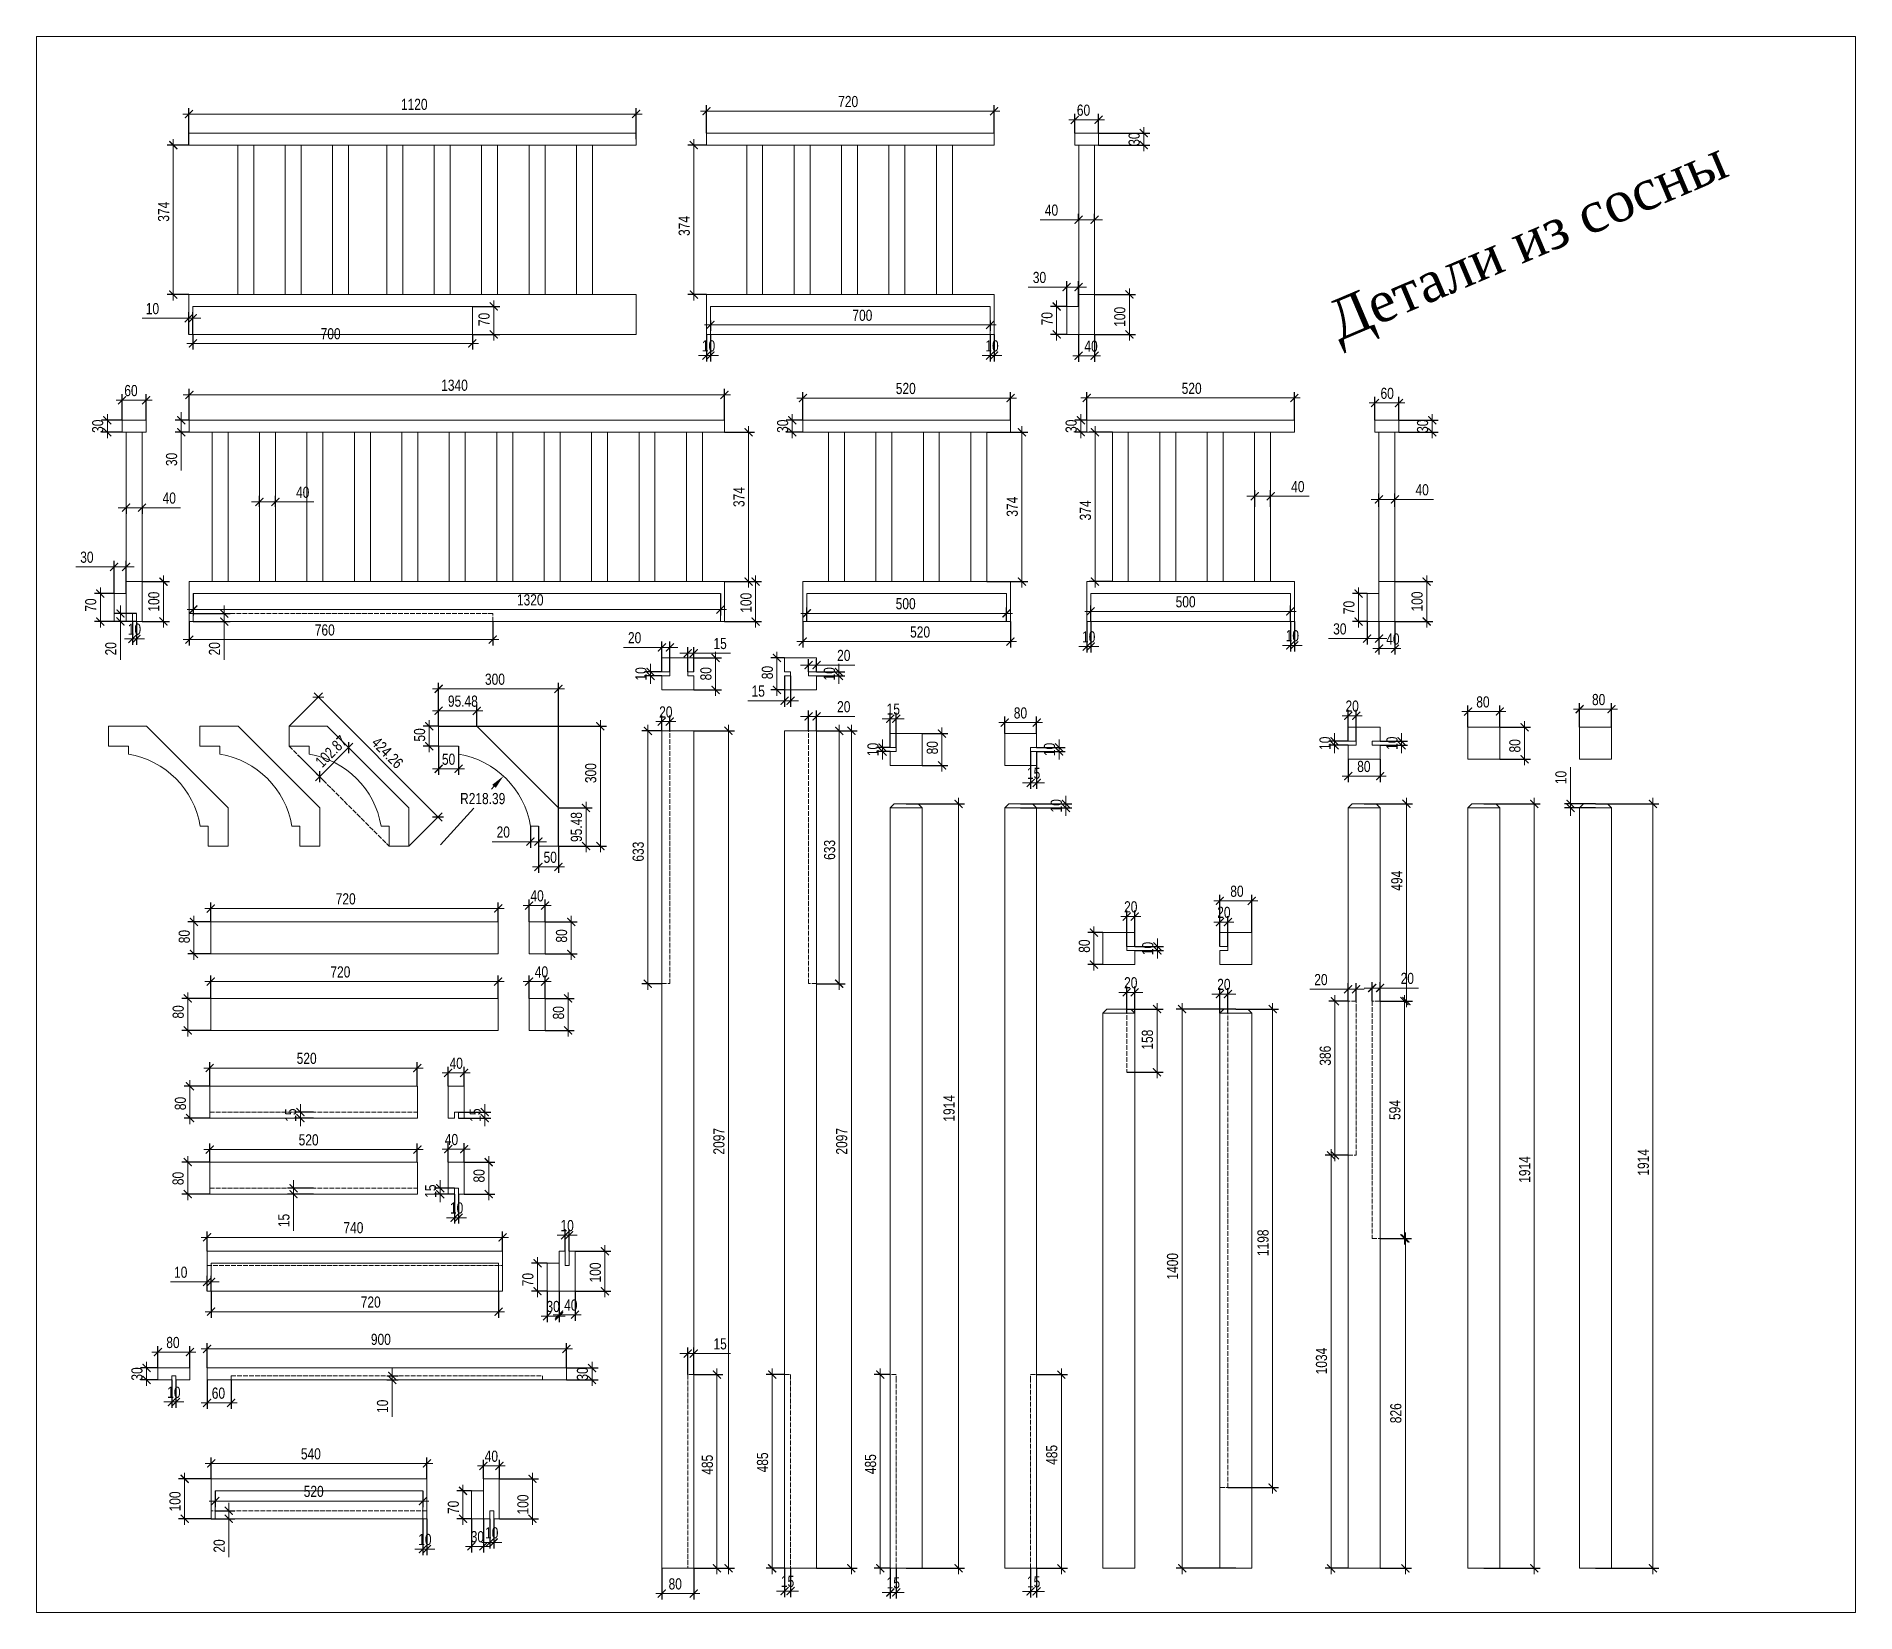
# Model space of a CAD drawing. Header units: millimetres. Extents: x -5205 to 16433, y 55921 to 73570.
# Drawn here: x -2386 to 2170, y 55936 to 59883 of the extents above; entities that cross this region are included whole.
import ezdxf

# ---------------------------------------------------------------- set-up
doc = ezdxf.new("R2010")
doc.units = ezdxf.units.MM
doc.linetypes.add('ACAD_ISO02W100', pattern=[15, 12, -3])
for name, color, linetype, lineweight in [('Невидимый контур', 141, 'ACAD_ISO02W100', 15), ('Размеры', 7, 'Continuous', 15), ('Размеры @ 10', 7, 'Continuous', 15)]:
    doc.layers.add(name, color=color, linetype=linetype, lineweight=lineweight)
doc.styles.add('SFGOST', font='sfGOSTb.shx', dxfattribs={"width": 0.8})
doc.styles.add('TIMES', font='TIMES.TTF')
doc.dimstyles.new('ALEX', dxfattribs={"dimtxt": 2.8, "dimasz": 2, "dimexe": 1.5, "dimexo": 0, "dimgap": 1, "dimtad": 1, "dimrnd": 0.001, "dimdsep": 46, "dimtxsty": 'SFGOST', "dimblk": 'ARCHTICK', "dimcen": 0, "dimdle": 1.5, "dimclrd": 1, "dimclre": 1, "dimadec": 4, "dimazin": 0, "dimtfac": 1, "dimtmove": 0, "dimatfit": 0, "dimfxl": 1, "dimtvp": 1.75, "dimtolj": 1, "dimlwd": -1, "dimarcsym": 2})
doc.dimstyles.new('ALEX$4', dxfattribs={"dimtxt": 2.8, "dimasz": 3.5, "dimexe": 1.5, "dimexo": 0, "dimgap": 1, "dimtad": 1, "dimtih": 1, "dimtoh": 1, "dimrnd": 0.001, "dimdsep": 46, "dimtxsty": 'SFGOST', "dimblk1": 'ARCHTICK', "dimsah": 1, "dimcen": 0, "dimdle": 1.5, "dimclrd": 1, "dimclre": 1, "dimadec": 4, "dimazin": 0, "dimtfac": 1, "dimtmove": 0, "dimatfit": 0, "dimfxl": 1, "dimtvp": 1.75, "dimtolj": 1, "dimlwd": -1, "dimarcsym": 2})

msp = doc.modelspace()

# ---------------------------------------------------------------- texts
at = {"layer": 'Размеры', "insert": (836.347, 59210.209), "char_height": 100, "attachment_point": 1, "rotation": 22.975512, "style": 'TIMES'}
msp.add_mtext('Детали из сосны', dxfattribs=at)

# ---------------------------------------------------------------- blocks, each defined once
blk = doc.blocks.new('_ArchTick')
at = {"color": 0, "linetype": 'ByBlock', "const_width": 0.15}
blk.add_lwpolyline([(-0.5, -0.5), (0.5, 0.5)], dxfattribs=at)
blk = doc.blocks.new('*D461')
at = {"layer": 'Defpoints', "color": 0}
for p in [(-819.5, 56047.1), (-739.5, 56047.1), (-739.5, 55983.9)]:
    blk.add_point(p, dxfattribs=at)
at = {"layer": 'Размеры', "color": 1, "lineweight": -2}
for p, q in [((-819.5, 56047.1), (-819.5, 55968.9)), ((-739.5, 56047.1), (-739.5, 55968.9))]:
    blk.add_line(p, q, dxfattribs=at)
at = {"layer": 'Размеры', "color": 1}
blk.add_line((-834.5, 55983.9), (-724.5, 55983.9), dxfattribs=at)
at = {"layer": 'Размеры', "color": 1, "xscale": 20, "yscale": 20, "zscale": 20, "rotation": 180}
blk.add_blockref('_ArchTick', (-819.5, 55983.9), dxfattribs=at)
at = {"layer": 'Размеры', "color": 1, "xscale": 20, "yscale": 20, "zscale": 20}
blk.add_blockref('_ArchTick', (-739.5, 55983.9), dxfattribs=at)
at = {"layer": 'Размеры', "color": 0, "insert": (-785.9, 56007.9), "char_height": 28, "attachment_point": 5, "style": 'SFGOST'}
blk.add_mtext('\\A1;80', dxfattribs=at)
blk = doc.blocks.new('*D462')
at = {"layer": 'Defpoints', "color": 0}
for p in [(-739.5, 58144.1), (-652.4, 58144.1), (-739.5, 56047.1)]:
    blk.add_point(p, dxfattribs=at)
at = {"layer": 'Размеры', "color": 1, "lineweight": -2}
for p, q in [((-739.5, 58144.1), (-637.4, 58144.1)), ((-739.5, 56047.1), (-637.4, 56047.1))]:
    blk.add_line(p, q, dxfattribs=at)
at = {"layer": 'Размеры', "color": 1}
blk.add_line((-652.4, 56032.1), (-652.4, 58159.1), dxfattribs=at)
at = {"layer": 'Размеры', "color": 1, "xscale": 20, "yscale": 20, "zscale": 20}
for p, rotation in [((-652.4, 58144.1), 90), ((-652.4, 56047.1), 270)]:
    blk.add_blockref('_ArchTick', p, dxfattribs=dict(at, rotation=rotation))
at = {"layer": 'Размеры', "color": 0, "insert": (-676.4, 57116.2), "char_height": 28, "attachment_point": 5, "rotation": 90, "style": 'SFGOST'}
blk.add_mtext('\\A1;2097', dxfattribs=at)
blk = doc.blocks.new('*D463')
at = {"layer": 'Defpoints', "color": 0}
for p in [(-739.5, 56532.1), (-681.4, 56532.1), (-739.5, 56047.1)]:
    blk.add_point(p, dxfattribs=at)
at = {"layer": 'Размеры', "color": 1}
blk.add_line((-681.4, 56032.1), (-681.4, 56547.1), dxfattribs=at)
at = {"layer": 'Размеры', "color": 1, "lineweight": -2}
for p, q in [((-739.5, 56532.1), (-666.4, 56532.1)), ((-739.5, 56047.1), (-666.4, 56047.1))]:
    blk.add_line(p, q, dxfattribs=at)
at = {"layer": 'Размеры', "color": 1, "xscale": 20, "yscale": 20, "zscale": 20}
for p, rotation in [((-681.4, 56532.1), 90), ((-681.4, 56047.1), 270)]:
    blk.add_blockref('_ArchTick', p, dxfattribs=dict(at, rotation=rotation))
at = {"layer": 'Размеры', "color": 0, "insert": (-705.4, 56306.4), "char_height": 28, "attachment_point": 5, "rotation": 90, "style": 'SFGOST'}
blk.add_mtext('\\A1;485', dxfattribs=at)
blk = doc.blocks.new('*D464')
at = {"layer": 'Defpoints', "color": 0}
for p in [(-819.5, 58143.7), (-854.5, 57510.7), (-819.5, 57510.7)]:
    blk.add_point(p, dxfattribs=at)
at = {"layer": 'Размеры', "color": 1, "lineweight": -2}
for p, q in [((-819.5, 58143.7), (-869.5, 58143.7)), ((-819.5, 57510.7), (-869.5, 57510.7))]:
    blk.add_line(p, q, dxfattribs=at)
at = {"layer": 'Размеры', "color": 1}
blk.add_line((-854.5, 58158.7), (-854.5, 57495.7), dxfattribs=at)
at = {"layer": 'Размеры', "color": 1, "xscale": 20, "yscale": 20, "zscale": 20}
for p, rotation in [((-854.5, 58143.7), 90), ((-854.5, 57510.7), 270)]:
    blk.add_blockref('_ArchTick', p, dxfattribs=dict(at, rotation=rotation))
at = {"layer": 'Размеры', "color": 0, "insert": (-878.5, 57841.4), "char_height": 28, "attachment_point": 5, "rotation": 90, "style": 'SFGOST'}
blk.add_mtext('\\A1;633', dxfattribs=at)
blk = doc.blocks.new('*D465')
at = {"layer": 'Defpoints', "color": 0}
for p in [(-819.5, 58166.9), (-819.5, 58143.7), (-799.5, 58143.7)]:
    blk.add_point(p, dxfattribs=at)
at = {"layer": 'Размеры', "color": 1, "lineweight": -2}
for p, q in [((-819.5, 58143.7), (-819.5, 58181.9)), ((-799.5, 58143.7), (-799.5, 58181.9))]:
    blk.add_line(p, q, dxfattribs=at)
at = {"layer": 'Размеры', "color": 1}
blk.add_line((-784.5, 58166.9), (-834.5, 58166.9), dxfattribs=at)
at = {"layer": 'Размеры', "color": 1, "xscale": 20, "yscale": 20, "zscale": 20, "rotation": 180}
blk.add_blockref('_ArchTick', (-819.5, 58166.9), dxfattribs=at)
at = {"layer": 'Размеры', "color": 1, "xscale": 20, "yscale": 20, "zscale": 20}
blk.add_blockref('_ArchTick', (-799.5, 58166.9), dxfattribs=at)
at = {"layer": 'Размеры', "color": 0, "insert": (-809.5, 58190.9), "char_height": 28, "attachment_point": 5, "style": 'SFGOST'}
blk.add_mtext('\\A1;20', dxfattribs=at)
blk = doc.blocks.new('*D466')
at = {"layer": 'Defpoints', "color": 0}
for p in [(-754.5, 56584.9), (-754.5, 56532.1), (-739.5, 56532.1)]:
    blk.add_point(p, dxfattribs=at)
at = {"layer": 'Размеры', "color": 1}
for p, q in [((-754.5, 56584.9), (-774.5, 56584.9)), ((-754.5, 56584.9), (-739.5, 56584.9)), ((-739.5, 56584.9), (-647.5, 56584.9))]:
    blk.add_line(p, q, dxfattribs=at)
at = {"layer": 'Размеры', "color": 1, "lineweight": -2}
for p, q in [((-754.5, 56532.1), (-754.5, 56599.9)), ((-739.5, 56532.1), (-739.5, 56599.9))]:
    blk.add_line(p, q, dxfattribs=at)
at = {"layer": 'Размеры', "color": 1, "xscale": 20, "yscale": 20, "zscale": 20}
blk.add_blockref('_ArchTick', (-754.5, 56584.9), dxfattribs=at)
at = {"layer": 'Размеры', "color": 1, "xscale": 20, "yscale": 20, "zscale": 20, "rotation": 180}
blk.add_blockref('_ArchTick', (-739.5, 56584.9), dxfattribs=at)
at = {"layer": 'Размеры', "color": 0, "insert": (-673.5, 56608.9), "char_height": 28, "attachment_point": 5, "style": 'SFGOST'}
blk.add_mtext('\\A1;15', dxfattribs=at)
blk = doc.blocks.new('*D467')
at = {"layer": 'Defpoints', "color": 0}
for p in [(-847.6, 58291.5), (-819.5, 58291.5), (-819.5, 58281.5)]:
    blk.add_point(p, dxfattribs=at)
at = {"layer": 'Размеры', "color": 1, "lineweight": -2}
for p, q in [((-819.5, 58291.5), (-862.6, 58291.5)), ((-819.5, 58281.5), (-862.6, 58281.5))]:
    blk.add_line(p, q, dxfattribs=at)
at = {"layer": 'Размеры', "color": 1}
for p, q in [((-847.6, 58291.5), (-847.6, 58311.5)), ((-847.6, 58281.5), (-847.6, 58291.5)), ((-847.6, 58281.5), (-847.6, 58261.5))]:
    blk.add_line(p, q, dxfattribs=at)
at = {"layer": 'Размеры', "color": 1, "xscale": 20, "yscale": 20, "zscale": 20}
for p, rotation in [((-847.6, 58291.5), 270), ((-847.6, 58281.5), 90)]:
    blk.add_blockref('_ArchTick', p, dxfattribs=dict(at, rotation=rotation))
at = {"layer": 'Размеры', "color": 0, "insert": (-871.6, 58286.5), "char_height": 28, "attachment_point": 5, "rotation": 90, "style": 'SFGOST'}
blk.add_mtext('\\A1;10', dxfattribs=at)
blk = doc.blocks.new('*D468')
at = {"layer": 'Defpoints', "color": 0}
for p in [(-754.5, 58338.4), (-754.5, 58291.5), (-739.5, 58291.5)]:
    blk.add_point(p, dxfattribs=at)
at = {"layer": 'Размеры', "color": 1}
for p, q in [((-754.5, 58338.4), (-774.5, 58338.4)), ((-754.5, 58338.4), (-739.5, 58338.4)), ((-739.5, 58338.4), (-647.5, 58338.4))]:
    blk.add_line(p, q, dxfattribs=at)
at = {"layer": 'Размеры', "color": 1, "lineweight": -2}
for p, q in [((-754.5, 58291.5), (-754.5, 58353.4)), ((-739.5, 58291.5), (-739.5, 58353.4))]:
    blk.add_line(p, q, dxfattribs=at)
at = {"layer": 'Размеры', "color": 1, "xscale": 20, "yscale": 20, "zscale": 20}
blk.add_blockref('_ArchTick', (-754.5, 58338.4), dxfattribs=at)
at = {"layer": 'Размеры', "color": 1, "xscale": 20, "yscale": 20, "zscale": 20, "rotation": 180}
blk.add_blockref('_ArchTick', (-739.5, 58338.4), dxfattribs=at)
at = {"layer": 'Размеры', "color": 0, "insert": (-673.5, 58362.4), "char_height": 28, "attachment_point": 5, "style": 'SFGOST'}
blk.add_mtext('\\A1;15', dxfattribs=at)
blk = doc.blocks.new('*D469')
at = {"layer": 'Defpoints', "color": 0}
for p in [(-799.5, 58352.8), (-819.5, 58291.5), (-799.5, 58291.5)]:
    blk.add_point(p, dxfattribs=at)
at = {"layer": 'Размеры', "color": 1, "lineweight": -2}
for p, q in [((-819.5, 58291.5), (-819.5, 58367.8)), ((-799.5, 58291.5), (-799.5, 58367.8))]:
    blk.add_line(p, q, dxfattribs=at)
at = {"layer": 'Размеры', "color": 1}
for p, q in [((-819.5, 58352.8), (-915.7, 58352.8)), ((-799.5, 58352.8), (-819.5, 58352.8)), ((-799.5, 58352.8), (-779.5, 58352.8))]:
    blk.add_line(p, q, dxfattribs=at)
at = {"layer": 'Размеры', "color": 1, "xscale": 20, "yscale": 20, "zscale": 20}
blk.add_blockref('_ArchTick', (-819.5, 58352.8), dxfattribs=at)
at = {"layer": 'Размеры', "color": 1, "xscale": 20, "yscale": 20, "zscale": 20, "rotation": 180}
blk.add_blockref('_ArchTick', (-799.5, 58352.8), dxfattribs=at)
at = {"layer": 'Размеры', "color": 0, "insert": (-887.6, 58376.8), "char_height": 28, "attachment_point": 5, "style": 'SFGOST'}
blk.add_mtext('\\A1;20', dxfattribs=at)
blk = doc.blocks.new('*D470')
at = {"layer": 'Defpoints', "color": 0}
for p in [(-739.5, 58326.5), (-685, 58326.5), (-739.5, 58246.5)]:
    blk.add_point(p, dxfattribs=at)
at = {"layer": 'Размеры', "color": 1, "lineweight": -2}
for p, q in [((-739.5, 58326.5), (-670, 58326.5)), ((-739.5, 58246.5), (-670, 58246.5))]:
    blk.add_line(p, q, dxfattribs=at)
at = {"layer": 'Размеры', "color": 1}
blk.add_line((-685, 58231.5), (-685, 58341.5), dxfattribs=at)
at = {"layer": 'Размеры', "color": 1, "xscale": 20, "yscale": 20, "zscale": 20}
for p, rotation in [((-685, 58326.5), 90), ((-685, 58246.5), 270)]:
    blk.add_blockref('_ArchTick', p, dxfattribs=dict(at, rotation=rotation))
at = {"layer": 'Размеры', "color": 0, "insert": (-709, 58286.8), "char_height": 28, "attachment_point": 5, "rotation": 90, "style": 'SFGOST'}
blk.add_mtext('\\A1;80', dxfattribs=at)
blk = doc.blocks.new('*D471')
at = {"layer": 'Defpoints', "color": 0}
for p in [(-512.1, 58281.5), (-497.1, 58281.5), (-512.1, 58219.2)]:
    blk.add_point(p, dxfattribs=at)
at = {"layer": 'Размеры', "color": 1, "lineweight": -2}
for p, q in [((-512.1, 58281.5), (-512.1, 58204.2)), ((-497.1, 58281.5), (-497.1, 58204.2))]:
    blk.add_line(p, q, dxfattribs=at)
at = {"layer": 'Размеры', "color": 1}
for p, q in [((-512.1, 58219.2), (-604.1, 58219.2)), ((-497.1, 58219.2), (-512.1, 58219.2)), ((-497.1, 58219.2), (-477.1, 58219.2))]:
    blk.add_line(p, q, dxfattribs=at)
at = {"layer": 'Размеры', "color": 1, "xscale": 20, "yscale": 20, "zscale": 20}
blk.add_blockref('_ArchTick', (-512.1, 58219.2), dxfattribs=at)
at = {"layer": 'Размеры', "color": 1, "xscale": 20, "yscale": 20, "zscale": 20, "rotation": 180}
blk.add_blockref('_ArchTick', (-497.1, 58219.2), dxfattribs=at)
at = {"layer": 'Размеры', "color": 0, "insert": (-578.1, 58243.2), "char_height": 28, "attachment_point": 5, "style": 'SFGOST'}
blk.add_mtext('\\A1;15', dxfattribs=at)
blk = doc.blocks.new('*D472')
at = {"layer": 'Defpoints', "color": 0}
for p in [(-452.1, 58291.5), (-432.1, 58308.5), (-432.1, 58291.5)]:
    blk.add_point(p, dxfattribs=at)
at = {"layer": 'Размеры', "color": 1, "lineweight": -2}
for p, q in [((-452.1, 58291.5), (-452.1, 58323.5)), ((-432.1, 58291.5), (-432.1, 58323.5))]:
    blk.add_line(p, q, dxfattribs=at)
at = {"layer": 'Размеры', "color": 1}
for p, q in [((-452.1, 58308.5), (-472.1, 58308.5)), ((-452.1, 58308.5), (-432.1, 58308.5)), ((-432.1, 58308.5), (-335.8, 58308.5))]:
    blk.add_line(p, q, dxfattribs=at)
at = {"layer": 'Размеры', "color": 1, "xscale": 20, "yscale": 20, "zscale": 20}
blk.add_blockref('_ArchTick', (-452.1, 58308.5), dxfattribs=at)
at = {"layer": 'Размеры', "color": 1, "xscale": 20, "yscale": 20, "zscale": 20, "rotation": 180}
blk.add_blockref('_ArchTick', (-432.1, 58308.5), dxfattribs=at)
at = {"layer": 'Размеры', "color": 0, "insert": (-363.9, 58332.5), "char_height": 28, "attachment_point": 5, "style": 'SFGOST'}
blk.add_mtext('\\A1;20', dxfattribs=at)
blk = doc.blocks.new('*D473')
at = {"layer": 'Defpoints', "color": 0}
for p in [(-512.1, 58326.5), (-531.1, 58246.5), (-512.1, 58246.5)]:
    blk.add_point(p, dxfattribs=at)
at = {"layer": 'Размеры', "color": 1, "lineweight": -2}
for p, q in [((-512.1, 58326.5), (-546.1, 58326.5)), ((-512.1, 58246.5), (-546.1, 58246.5))]:
    blk.add_line(p, q, dxfattribs=at)
at = {"layer": 'Размеры', "color": 1}
blk.add_line((-531.1, 58341.5), (-531.1, 58231.5), dxfattribs=at)
at = {"layer": 'Размеры', "color": 1, "xscale": 20, "yscale": 20, "zscale": 20}
for p, rotation in [((-531.1, 58326.5), 90), ((-531.1, 58246.5), 270)]:
    blk.add_blockref('_ArchTick', p, dxfattribs=dict(at, rotation=rotation))
at = {"layer": 'Размеры', "color": 0, "insert": (-555.1, 58289.8), "char_height": 28, "attachment_point": 5, "rotation": 90, "style": 'SFGOST'}
blk.add_mtext('\\A1;80', dxfattribs=at)
blk = doc.blocks.new('*D474')
at = {"layer": 'Defpoints', "color": 0}
for p in [(-432.1, 58143.7), (-432.1, 57510.7), (-375.2, 57510.7)]:
    blk.add_point(p, dxfattribs=at)
at = {"layer": 'Размеры', "color": 1, "lineweight": -2}
for p, q in [((-432.1, 58143.7), (-360.2, 58143.7)), ((-432.1, 57510.7), (-360.2, 57510.7))]:
    blk.add_line(p, q, dxfattribs=at)
at = {"layer": 'Размеры', "color": 1}
blk.add_line((-375.2, 58158.7), (-375.2, 57495.7), dxfattribs=at)
at = {"layer": 'Размеры', "color": 1, "xscale": 20, "yscale": 20, "zscale": 20}
for p, rotation in [((-375.2, 58143.7), 90), ((-375.2, 57510.7), 270)]:
    blk.add_blockref('_ArchTick', p, dxfattribs=dict(at, rotation=rotation))
at = {"layer": 'Размеры', "color": 0, "insert": (-399.2, 57845.8), "char_height": 28, "attachment_point": 5, "rotation": 90, "style": 'SFGOST'}
blk.add_mtext('\\A1;633', dxfattribs=at)
blk = doc.blocks.new('*D475')
at = {"layer": 'Defpoints', "color": 0}
for p in [(-543.2, 56532.1), (-512.1, 56532.1), (-512.1, 56047.1)]:
    blk.add_point(p, dxfattribs=at)
at = {"layer": 'Размеры', "color": 1}
blk.add_line((-543.2, 56032.1), (-543.2, 56547.1), dxfattribs=at)
at = {"layer": 'Размеры', "color": 1, "lineweight": -2}
for p, q in [((-512.1, 56532.1), (-558.2, 56532.1)), ((-512.1, 56047.1), (-558.2, 56047.1))]:
    blk.add_line(p, q, dxfattribs=at)
at = {"layer": 'Размеры', "color": 1, "xscale": 20, "yscale": 20, "zscale": 20}
for p, rotation in [((-543.2, 56532.1), 90), ((-543.2, 56047.1), 270)]:
    blk.add_blockref('_ArchTick', p, dxfattribs=dict(at, rotation=rotation))
at = {"layer": 'Размеры', "color": 0, "insert": (-567.2, 56312.2), "char_height": 28, "attachment_point": 5, "rotation": 90, "style": 'SFGOST'}
blk.add_mtext('\\A1;485', dxfattribs=at)
blk = doc.blocks.new('*D476')
at = {"layer": 'Defpoints', "color": 0}
for p in [(-432.1, 58144.1), (-344.9, 58144.1), (-432.1, 56047.1)]:
    blk.add_point(p, dxfattribs=at)
at = {"layer": 'Размеры', "color": 1, "lineweight": -2}
for p, q in [((-432.1, 58144.1), (-329.9, 58144.1)), ((-432.1, 56047.1), (-329.9, 56047.1))]:
    blk.add_line(p, q, dxfattribs=at)
at = {"layer": 'Размеры', "color": 1}
blk.add_line((-344.9, 56032.1), (-344.9, 58159.1), dxfattribs=at)
at = {"layer": 'Размеры', "color": 1, "xscale": 20, "yscale": 20, "zscale": 20}
for p, rotation in [((-344.9, 58144.1), 90), ((-344.9, 56047.1), 270)]:
    blk.add_blockref('_ArchTick', p, dxfattribs=dict(at, rotation=rotation))
at = {"layer": 'Размеры', "color": 0, "insert": (-368.9, 57116.2), "char_height": 28, "attachment_point": 5, "rotation": 90, "style": 'SFGOST'}
blk.add_mtext('\\A1;2097', dxfattribs=at)
blk = doc.blocks.new('*D477')
at = {"layer": 'Defpoints', "color": 0}
for p in [(-432.1, 58180.1), (-452.1, 58143.7), (-432.1, 58143.7)]:
    blk.add_point(p, dxfattribs=at)
at = {"layer": 'Размеры', "color": 1}
for p, q in [((-452.1, 58180.1), (-472.1, 58180.1)), ((-452.1, 58180.1), (-432.1, 58180.1)), ((-432.1, 58180.1), (-335.8, 58180.1))]:
    blk.add_line(p, q, dxfattribs=at)
at = {"layer": 'Размеры', "color": 1, "lineweight": -2}
for p, q in [((-452.1, 58143.7), (-452.1, 58195.1)), ((-432.1, 58143.7), (-432.1, 58195.1))]:
    blk.add_line(p, q, dxfattribs=at)
at = {"layer": 'Размеры', "color": 1, "xscale": 20, "yscale": 20, "zscale": 20}
blk.add_blockref('_ArchTick', (-452.1, 58180.1), dxfattribs=at)
at = {"layer": 'Размеры', "color": 1, "xscale": 20, "yscale": 20, "zscale": 20, "rotation": 180}
blk.add_blockref('_ArchTick', (-432.1, 58180.1), dxfattribs=at)
at = {"layer": 'Размеры', "color": 0, "insert": (-363.9, 58204.1), "char_height": 28, "attachment_point": 5, "style": 'SFGOST'}
blk.add_mtext('\\A1;20', dxfattribs=at)
blk = doc.blocks.new('*D478')
at = {"layer": 'Defpoints', "color": 0}
for p in [(-512.1, 56047.1), (-497.1, 56047.1), (-497.1, 55990.1)]:
    blk.add_point(p, dxfattribs=at)
at = {"layer": 'Размеры', "color": 1, "lineweight": -2}
for p, q in [((-512.1, 56047.1), (-512.1, 55975.1)), ((-497.1, 56047.1), (-497.1, 55975.1))]:
    blk.add_line(p, q, dxfattribs=at)
at = {"layer": 'Размеры', "color": 1}
for p, q in [((-512.1, 55990.1), (-532.1, 55990.1)), ((-512.1, 55990.1), (-497.1, 55990.1)), ((-497.1, 55990.1), (-477.1, 55990.1))]:
    blk.add_line(p, q, dxfattribs=at)
at = {"layer": 'Размеры', "color": 1, "xscale": 20, "yscale": 20, "zscale": 20}
blk.add_blockref('_ArchTick', (-512.1, 55990.1), dxfattribs=at)
at = {"layer": 'Размеры', "color": 1, "xscale": 20, "yscale": 20, "zscale": 20, "rotation": 180}
blk.add_blockref('_ArchTick', (-497.1, 55990.1), dxfattribs=at)
at = {"layer": 'Размеры', "color": 0, "insert": (-504.6, 56014.1), "char_height": 28, "attachment_point": 5, "style": 'SFGOST'}
blk.add_mtext('\\A1;15', dxfattribs=at)
blk = doc.blocks.new('*D479')
at = {"layer": 'Defpoints', "color": 0}
for p in [(-432.1, 58291.5), (-432.1, 58281.5), (-375.8, 58291.5)]:
    blk.add_point(p, dxfattribs=at)
at = {"layer": 'Размеры', "color": 1, "lineweight": -2}
for p, q in [((-432.1, 58291.5), (-360.8, 58291.5)), ((-432.1, 58281.5), (-360.8, 58281.5))]:
    blk.add_line(p, q, dxfattribs=at)
at = {"layer": 'Размеры', "color": 1}
for p, q in [((-375.8, 58291.5), (-375.8, 58311.5)), ((-375.8, 58281.5), (-375.8, 58291.5)), ((-375.8, 58281.5), (-375.8, 58261.5))]:
    blk.add_line(p, q, dxfattribs=at)
at = {"layer": 'Размеры', "color": 1, "xscale": 20, "yscale": 20, "zscale": 20}
for p, rotation in [((-375.8, 58291.5), 270), ((-375.8, 58281.5), 90)]:
    blk.add_blockref('_ArchTick', p, dxfattribs=dict(at, rotation=rotation))
at = {"layer": 'Размеры', "color": 0, "insert": (-399.8, 58286.5), "char_height": 28, "attachment_point": 5, "rotation": 90, "style": 'SFGOST'}
blk.add_mtext('\\A1;10', dxfattribs=at)
blk = doc.blocks.new('*D480')
at = {"layer": 'Defpoints', "color": 0}
for p in [(-207.3, 57961.1), (-207.3, 56047.1), (-76.2, 56047.1)]:
    blk.add_point(p, dxfattribs=at)
at = {"layer": 'Размеры', "color": 1, "lineweight": -2}
for p, q in [((-207.3, 57961.1), (-61.2, 57961.1)), ((-207.3, 56047.1), (-61.2, 56047.1))]:
    blk.add_line(p, q, dxfattribs=at)
at = {"layer": 'Размеры', "color": 1}
blk.add_line((-76.2, 57976.1), (-76.2, 56032.1), dxfattribs=at)
at = {"layer": 'Размеры', "color": 1, "xscale": 20, "yscale": 20, "zscale": 20}
for p, rotation in [((-76.2, 57961.1), 90), ((-76.2, 56047.1), 270)]:
    blk.add_blockref('_ArchTick', p, dxfattribs=dict(at, rotation=rotation))
at = {"layer": 'Размеры', "color": 0, "insert": (-100.2, 57198.7), "char_height": 28, "attachment_point": 5, "rotation": 90, "style": 'SFGOST'}
blk.add_mtext('\\A1;1914', dxfattribs=at)
blk = doc.blocks.new('*D481')
at = {"layer": 'Defpoints', "color": 0}
for p in [(1518.9, 57961.1), (1662.6, 57961.1), (1518.9, 56047.1)]:
    blk.add_point(p, dxfattribs=at)
at = {"layer": 'Размеры', "color": 1, "lineweight": -2}
for p, q in [((1518.9, 57961.1), (1677.6, 57961.1)), ((1518.9, 56047.1), (1677.6, 56047.1))]:
    blk.add_line(p, q, dxfattribs=at)
at = {"layer": 'Размеры', "color": 1}
blk.add_line((1662.6, 56032.1), (1662.6, 57976.1), dxfattribs=at)
at = {"layer": 'Размеры', "color": 1, "xscale": 20, "yscale": 20, "zscale": 20}
for p, rotation in [((1662.6, 57961.1), 90), ((1662.6, 56047.1), 270)]:
    blk.add_blockref('_ArchTick', p, dxfattribs=dict(at, rotation=rotation))
at = {"layer": 'Размеры', "color": 0, "insert": (1638.6, 57063.4), "char_height": 28, "attachment_point": 5, "rotation": 90, "style": 'SFGOST'}
blk.add_mtext('\\A1;1914', dxfattribs=at)
blk = doc.blocks.new('*D482')
at = {"layer": 'Defpoints', "color": 0}
for p in [(483.6, 57447.1), (618.1, 57447.1), (618.1, 56047.1)]:
    blk.add_point(p, dxfattribs=at)
at = {"layer": 'Размеры', "color": 1}
blk.add_line((483.6, 56032.1), (483.6, 57462.1), dxfattribs=at)
at = {"layer": 'Размеры', "color": 1, "lineweight": -2}
for p, q in [((618.1, 57447.1), (468.6, 57447.1)), ((618.1, 56047.1), (468.6, 56047.1))]:
    blk.add_line(p, q, dxfattribs=at)
at = {"layer": 'Размеры', "color": 1, "xscale": 20, "yscale": 20, "zscale": 20}
for p, rotation in [((483.6, 57447.1), 90), ((483.6, 56047.1), 270)]:
    blk.add_blockref('_ArchTick', p, dxfattribs=dict(at, rotation=rotation))
at = {"layer": 'Размеры', "color": 0, "insert": (459.6, 56803.2), "char_height": 28, "attachment_point": 5, "rotation": 90, "style": 'SFGOST'}
blk.add_mtext('\\A1;1400', dxfattribs=at)
blk = doc.blocks.new('*D483')
at = {"layer": 'Defpoints', "color": 0}
for p in [(-272.7, 56532.1), (-247.3, 56532.1), (-247.3, 56047.1)]:
    blk.add_point(p, dxfattribs=at)
at = {"layer": 'Размеры', "color": 1}
blk.add_line((-272.7, 56032.1), (-272.7, 56547.1), dxfattribs=at)
at = {"layer": 'Размеры', "color": 1, "lineweight": -2}
for p, q in [((-247.3, 56532.1), (-287.7, 56532.1)), ((-247.3, 56047.1), (-287.7, 56047.1))]:
    blk.add_line(p, q, dxfattribs=at)
at = {"layer": 'Размеры', "color": 1, "xscale": 20, "yscale": 20, "zscale": 20}
for p, rotation in [((-272.7, 56532.1), 90), ((-272.7, 56047.1), 270)]:
    blk.add_blockref('_ArchTick', p, dxfattribs=dict(at, rotation=rotation))
at = {"layer": 'Размеры', "color": 0, "insert": (-296.7, 56307.9), "char_height": 28, "attachment_point": 5, "rotation": 90, "style": 'SFGOST'}
blk.add_mtext('\\A1;485', dxfattribs=at)
blk = doc.blocks.new('*D484')
at = {"layer": 'Defpoints', "color": 0}
for p in [(-247.3, 56047.1), (-232.3, 56047.1), (-232.3, 55986.5)]:
    blk.add_point(p, dxfattribs=at)
at = {"layer": 'Размеры', "color": 1, "lineweight": -2}
for p, q in [((-247.3, 56047.1), (-247.3, 55971.5)), ((-232.3, 56047.1), (-232.3, 55971.5))]:
    blk.add_line(p, q, dxfattribs=at)
at = {"layer": 'Размеры', "color": 1}
for p, q in [((-247.3, 55986.5), (-267.3, 55986.5)), ((-247.3, 55986.5), (-232.3, 55986.5)), ((-232.3, 55986.5), (-212.3, 55986.5))]:
    blk.add_line(p, q, dxfattribs=at)
at = {"layer": 'Размеры', "color": 1, "xscale": 20, "yscale": 20, "zscale": 20}
blk.add_blockref('_ArchTick', (-247.3, 55986.5), dxfattribs=at)
at = {"layer": 'Размеры', "color": 1, "xscale": 20, "yscale": 20, "zscale": 20, "rotation": 180}
blk.add_blockref('_ArchTick', (-232.3, 55986.5), dxfattribs=at)
at = {"layer": 'Размеры', "color": 0, "insert": (-239.8, 56010.5), "char_height": 28, "attachment_point": 5, "style": 'SFGOST'}
blk.add_mtext('\\A1;15', dxfattribs=at)
blk = doc.blocks.new('*D485')
at = {"layer": 'Defpoints', "color": 0}
for p in [(-266.6, 58092.2), (-247.3, 58102.2), (-247.3, 58092.2)]:
    blk.add_point(p, dxfattribs=at)
at = {"layer": 'Размеры', "color": 1, "lineweight": -2}
for p, q in [((-247.3, 58102.2), (-281.6, 58102.2)), ((-247.3, 58092.2), (-281.6, 58092.2))]:
    blk.add_line(p, q, dxfattribs=at)
at = {"layer": 'Размеры', "color": 1}
for p, q in [((-266.6, 58102.2), (-266.6, 58122.2)), ((-266.6, 58102.2), (-266.6, 58092.2)), ((-266.6, 58092.2), (-266.6, 58072.2))]:
    blk.add_line(p, q, dxfattribs=at)
at = {"layer": 'Размеры', "color": 1, "xscale": 20, "yscale": 20, "zscale": 20}
for p, rotation in [((-266.6, 58102.2), 270), ((-266.6, 58092.2), 90)]:
    blk.add_blockref('_ArchTick', p, dxfattribs=dict(at, rotation=rotation))
at = {"layer": 'Размеры', "color": 0, "insert": (-290.6, 58097.2), "char_height": 28, "attachment_point": 5, "rotation": 90, "style": 'SFGOST'}
blk.add_mtext('\\A1;10', dxfattribs=at)
blk = doc.blocks.new('*D486')
at = {"layer": 'Defpoints', "color": 0}
for p in [(-232.3, 58174.1), (-247.3, 58102.2), (-232.3, 58102.2)]:
    blk.add_point(p, dxfattribs=at)
at = {"layer": 'Размеры', "color": 1, "lineweight": -2}
for p, q in [((-247.3, 58102.2), (-247.3, 58189.1)), ((-232.3, 58102.2), (-232.3, 58189.1))]:
    blk.add_line(p, q, dxfattribs=at)
at = {"layer": 'Размеры', "color": 1}
for p, q in [((-247.3, 58174.1), (-267.3, 58174.1)), ((-247.3, 58174.1), (-232.3, 58174.1)), ((-232.3, 58174.1), (-212.3, 58174.1))]:
    blk.add_line(p, q, dxfattribs=at)
at = {"layer": 'Размеры', "color": 1, "xscale": 20, "yscale": 20, "zscale": 20}
blk.add_blockref('_ArchTick', (-247.3, 58174.1), dxfattribs=at)
at = {"layer": 'Размеры', "color": 1, "xscale": 20, "yscale": 20, "zscale": 20, "rotation": 180}
blk.add_blockref('_ArchTick', (-232.3, 58174.1), dxfattribs=at)
at = {"layer": 'Размеры', "color": 0, "insert": (-239.8, 58198.1), "char_height": 28, "attachment_point": 5, "style": 'SFGOST'}
blk.add_mtext('\\A1;15', dxfattribs=at)
blk = doc.blocks.new('*D487')
at = {"layer": 'Defpoints', "color": 0}
for p in [(-167.3, 58137.2), (-167.3, 58057.2), (-117.9, 58057.2)]:
    blk.add_point(p, dxfattribs=at)
at = {"layer": 'Размеры', "color": 1, "lineweight": -2}
for p, q in [((-167.3, 58137.2), (-102.9, 58137.2)), ((-167.3, 58057.2), (-102.9, 58057.2))]:
    blk.add_line(p, q, dxfattribs=at)
at = {"layer": 'Размеры', "color": 1}
blk.add_line((-117.9, 58152.2), (-117.9, 58042.2), dxfattribs=at)
at = {"layer": 'Размеры', "color": 1, "xscale": 20, "yscale": 20, "zscale": 20}
for p, rotation in [((-117.9, 58137.2), 90), ((-117.9, 58057.2), 270)]:
    blk.add_blockref('_ArchTick', p, dxfattribs=dict(at, rotation=rotation))
at = {"layer": 'Размеры', "color": 0, "insert": (-141.9, 58101.6), "char_height": 28, "attachment_point": 5, "rotation": 90, "style": 'SFGOST'}
blk.add_mtext('\\A1;80', dxfattribs=at)
blk = doc.blocks.new('*D488')
at = {"layer": 'Defpoints', "color": 0}
for p in [(119.1, 58102.2), (119.1, 58092.2), (175.5, 58092.2)]:
    blk.add_point(p, dxfattribs=at)
at = {"layer": 'Размеры', "color": 1, "lineweight": -2}
for p, q in [((119.1, 58102.2), (190.5, 58102.2)), ((119.1, 58092.2), (190.5, 58092.2))]:
    blk.add_line(p, q, dxfattribs=at)
at = {"layer": 'Размеры', "color": 1}
for p, q in [((175.5, 58102.2), (175.5, 58122.2)), ((175.5, 58102.2), (175.5, 58092.2)), ((175.5, 58092.2), (175.5, 58072.2))]:
    blk.add_line(p, q, dxfattribs=at)
at = {"layer": 'Размеры', "color": 1, "xscale": 20, "yscale": 20, "zscale": 20}
for p, rotation in [((175.5, 58102.2), 270), ((175.5, 58092.2), 90)]:
    blk.add_blockref('_ArchTick', p, dxfattribs=dict(at, rotation=rotation))
at = {"layer": 'Размеры', "color": 0, "insert": (151.5, 58097.2), "char_height": 28, "attachment_point": 5, "rotation": 90, "style": 'SFGOST'}
blk.add_mtext('\\A1;10', dxfattribs=at)
blk = doc.blocks.new('*D489')
at = {"layer": 'Defpoints', "color": 0}
for p in [(104.1, 58092.2), (119.1, 58092.2), (119.1, 58013.5)]:
    blk.add_point(p, dxfattribs=at)
at = {"layer": 'Размеры', "color": 1, "lineweight": -2}
for p, q in [((104.1, 58092.2), (104.1, 57998.5)), ((119.1, 58092.2), (119.1, 57998.5))]:
    blk.add_line(p, q, dxfattribs=at)
at = {"layer": 'Размеры', "color": 1}
for p, q in [((104.1, 58013.5), (84.1, 58013.5)), ((104.1, 58013.5), (119.1, 58013.5)), ((119.1, 58013.5), (139.1, 58013.5))]:
    blk.add_line(p, q, dxfattribs=at)
at = {"layer": 'Размеры', "color": 1, "xscale": 20, "yscale": 20, "zscale": 20}
blk.add_blockref('_ArchTick', (104.1, 58013.5), dxfattribs=at)
at = {"layer": 'Размеры', "color": 1, "xscale": 20, "yscale": 20, "zscale": 20, "rotation": 180}
blk.add_blockref('_ArchTick', (119.1, 58013.5), dxfattribs=at)
at = {"layer": 'Размеры', "color": 0, "insert": (111.6, 58037.5), "char_height": 28, "attachment_point": 5, "style": 'SFGOST'}
blk.add_mtext('\\A1;15', dxfattribs=at)
blk = doc.blocks.new('*D490')
at = {"layer": 'Defpoints', "color": 0}
for p in [(39.1, 58137.2), (119.1, 58164.5), (119.1, 58137.2)]:
    blk.add_point(p, dxfattribs=at)
at = {"layer": 'Размеры', "color": 1, "lineweight": -2}
for p, q in [((39.1, 58137.2), (39.1, 58179.5)), ((119.1, 58137.2), (119.1, 58179.5))]:
    blk.add_line(p, q, dxfattribs=at)
at = {"layer": 'Размеры', "color": 1}
blk.add_line((24.1, 58164.5), (134.1, 58164.5), dxfattribs=at)
at = {"layer": 'Размеры', "color": 1, "xscale": 20, "yscale": 20, "zscale": 20, "rotation": 180}
blk.add_blockref('_ArchTick', (39.1, 58164.5), dxfattribs=at)
at = {"layer": 'Размеры', "color": 1, "xscale": 20, "yscale": 20, "zscale": 20}
blk.add_blockref('_ArchTick', (119.1, 58164.5), dxfattribs=at)
at = {"layer": 'Размеры', "color": 0, "insert": (78.6, 58188.5), "char_height": 28, "attachment_point": 5, "style": 'SFGOST'}
blk.add_mtext('\\A1;80', dxfattribs=at)
blk = doc.blocks.new('*D491')
at = {"layer": 'Defpoints', "color": 0}
for p in [(119.1, 56532.1), (119.1, 56047.1), (181.2, 56047.1)]:
    blk.add_point(p, dxfattribs=at)
at = {"layer": 'Размеры', "color": 1}
blk.add_line((181.2, 56547.1), (181.2, 56032.1), dxfattribs=at)
at = {"layer": 'Размеры', "color": 1, "lineweight": -2}
for p, q in [((119.1, 56532.1), (196.2, 56532.1)), ((119.1, 56047.1), (196.2, 56047.1))]:
    blk.add_line(p, q, dxfattribs=at)
at = {"layer": 'Размеры', "color": 1, "xscale": 20, "yscale": 20, "zscale": 20}
for p, rotation in [((181.2, 56532.1), 90), ((181.2, 56047.1), 270)]:
    blk.add_blockref('_ArchTick', p, dxfattribs=dict(at, rotation=rotation))
at = {"layer": 'Размеры', "color": 0, "insert": (157.2, 56331.1), "char_height": 28, "attachment_point": 5, "rotation": 90, "style": 'SFGOST'}
blk.add_mtext('\\A1;485', dxfattribs=at)
blk = doc.blocks.new('*D492')
at = {"layer": 'Defpoints', "color": 0}
for p in [(104.1, 56047.1), (119.1, 56047.1), (119.1, 55989.1)]:
    blk.add_point(p, dxfattribs=at)
at = {"layer": 'Размеры', "color": 1, "lineweight": -2}
for p, q in [((104.1, 56047.1), (104.1, 55974.1)), ((119.1, 56047.1), (119.1, 55974.1))]:
    blk.add_line(p, q, dxfattribs=at)
at = {"layer": 'Размеры', "color": 1}
for p, q in [((104.1, 55989.1), (84.1, 55989.1)), ((104.1, 55989.1), (119.1, 55989.1)), ((119.1, 55989.1), (139.1, 55989.1))]:
    blk.add_line(p, q, dxfattribs=at)
at = {"layer": 'Размеры', "color": 1, "xscale": 20, "yscale": 20, "zscale": 20}
blk.add_blockref('_ArchTick', (104.1, 55989.1), dxfattribs=at)
at = {"layer": 'Размеры', "color": 1, "xscale": 20, "yscale": 20, "zscale": 20, "rotation": 180}
blk.add_blockref('_ArchTick', (119.1, 55989.1), dxfattribs=at)
at = {"layer": 'Размеры', "color": 0, "insert": (111.6, 56013.1), "char_height": 28, "attachment_point": 5, "style": 'SFGOST'}
blk.add_mtext('\\A1;15', dxfattribs=at)
blk = doc.blocks.new('*D493')
at = {"layer": 'Defpoints', "color": 0}
for p in [(344.8, 57447.1), (420.7, 57447.1), (344.8, 57289.1)]:
    blk.add_point(p, dxfattribs=at)
at = {"layer": 'Размеры', "color": 1}
blk.add_line((420.7, 57274.1), (420.7, 57462.1), dxfattribs=at)
at = {"layer": 'Размеры', "color": 1, "lineweight": -2}
for p, q in [((344.8, 57447.1), (435.7, 57447.1)), ((344.8, 57289.1), (435.7, 57289.1))]:
    blk.add_line(p, q, dxfattribs=at)
at = {"layer": 'Размеры', "color": 1, "xscale": 20, "yscale": 20, "zscale": 20}
for p, rotation in [((420.7, 57447.1), 90), ((420.7, 57289.1), 270)]:
    blk.add_blockref('_ArchTick', p, dxfattribs=dict(at, rotation=rotation))
at = {"layer": 'Размеры', "color": 0, "insert": (396.7, 57370.7), "char_height": 28, "attachment_point": 5, "rotation": 90, "style": 'SFGOST'}
blk.add_mtext('\\A1;158', dxfattribs=at)
blk = doc.blocks.new('*D494')
at = {"layer": 'Defpoints', "color": 0}
for p in [(618.1, 57447.1), (710.2, 57447.1), (598.1, 56249.1)]:
    blk.add_point(p, dxfattribs=at)
at = {"layer": 'Размеры', "color": 1}
blk.add_line((710.2, 56234.1), (710.2, 57462.1), dxfattribs=at)
at = {"layer": 'Размеры', "color": 1, "lineweight": -2}
for p, q in [((618.1, 57447.1), (725.2, 57447.1)), ((598.1, 56249.1), (725.2, 56249.1))]:
    blk.add_line(p, q, dxfattribs=at)
at = {"layer": 'Размеры', "color": 1, "xscale": 20, "yscale": 20, "zscale": 20}
for p, rotation in [((710.2, 57447.1), 90), ((710.2, 56249.1), 270)]:
    blk.add_blockref('_ArchTick', p, dxfattribs=dict(at, rotation=rotation))
at = {"layer": 'Размеры', "color": 0, "insert": (686.2, 56862.1), "char_height": 28, "attachment_point": 5, "rotation": 90, "style": 'SFGOST'}
blk.add_mtext('\\A1;1198', dxfattribs=at)
blk = doc.blocks.new('*D495')
at = {"layer": 'Defpoints', "color": 0}
for p in [(364.8, 57489), (344.8, 57437.1), (364.8, 57437.1)]:
    blk.add_point(p, dxfattribs=at)
at = {"layer": 'Размеры', "color": 1, "lineweight": -2}
for p, q in [((344.8, 57437.1), (344.8, 57504)), ((364.8, 57437.1), (364.8, 57504))]:
    blk.add_line(p, q, dxfattribs=at)
at = {"layer": 'Размеры', "color": 1}
for p, q in [((344.8, 57489), (324.8, 57489)), ((344.8, 57489), (364.8, 57489)), ((364.8, 57489), (384.8, 57489))]:
    blk.add_line(p, q, dxfattribs=at)
at = {"layer": 'Размеры', "color": 1, "xscale": 20, "yscale": 20, "zscale": 20}
blk.add_blockref('_ArchTick', (344.8, 57489), dxfattribs=at)
at = {"layer": 'Размеры', "color": 1, "xscale": 20, "yscale": 20, "zscale": 20, "rotation": 180}
blk.add_blockref('_ArchTick', (364.8, 57489), dxfattribs=at)
at = {"layer": 'Размеры', "color": 0, "insert": (354.8, 57513), "char_height": 28, "attachment_point": 5, "style": 'SFGOST'}
blk.add_mtext('\\A1;20', dxfattribs=at)
blk = doc.blocks.new('*D496')
at = {"layer": 'Defpoints', "color": 0}
for p in [(578.1, 57484.8), (578.1, 57437.1), (598.1, 57437.1)]:
    blk.add_point(p, dxfattribs=at)
at = {"layer": 'Размеры', "color": 1, "lineweight": -2}
for p, q in [((578.1, 57437.1), (578.1, 57499.8)), ((598.1, 57437.1), (598.1, 57499.8))]:
    blk.add_line(p, q, dxfattribs=at)
at = {"layer": 'Размеры', "color": 1}
for p, q in [((578.1, 57484.8), (558.1, 57484.8)), ((598.1, 57484.8), (578.1, 57484.8)), ((598.1, 57484.8), (618.1, 57484.8))]:
    blk.add_line(p, q, dxfattribs=at)
at = {"layer": 'Размеры', "color": 1, "xscale": 20, "yscale": 20, "zscale": 20}
blk.add_blockref('_ArchTick', (578.1, 57484.8), dxfattribs=at)
at = {"layer": 'Размеры', "color": 1, "xscale": 20, "yscale": 20, "zscale": 20, "rotation": 180}
blk.add_blockref('_ArchTick', (598.1, 57484.8), dxfattribs=at)
at = {"layer": 'Размеры', "color": 0, "insert": (588.1, 57508.8), "char_height": 28, "attachment_point": 5, "style": 'SFGOST'}
blk.add_mtext('\\A1;20', dxfattribs=at)
blk = doc.blocks.new('*D497')
at = {"layer": 'Defpoints', "color": 0}
for p in [(364.8, 57679), (344.8, 57603.8), (364.8, 57603.8)]:
    blk.add_point(p, dxfattribs=at)
at = {"layer": 'Размеры', "color": 1}
blk.add_line((329.8, 57679), (379.8, 57679), dxfattribs=at)
at = {"layer": 'Размеры', "color": 1, "lineweight": -2}
for p, q in [((344.8, 57603.8), (344.8, 57694)), ((364.8, 57603.8), (364.8, 57694))]:
    blk.add_line(p, q, dxfattribs=at)
at = {"layer": 'Размеры', "color": 1, "xscale": 20, "yscale": 20, "zscale": 20, "rotation": 180}
blk.add_blockref('_ArchTick', (344.8, 57679), dxfattribs=at)
at = {"layer": 'Размеры', "color": 1, "xscale": 20, "yscale": 20, "zscale": 20}
blk.add_blockref('_ArchTick', (364.8, 57679), dxfattribs=at)
at = {"layer": 'Размеры', "color": 0, "insert": (354.8, 57703), "char_height": 28, "attachment_point": 5, "style": 'SFGOST'}
blk.add_mtext('\\A1;20', dxfattribs=at)
blk = doc.blocks.new('*D498')
at = {"layer": 'Defpoints', "color": 0}
for p in [(578.1, 57665.2), (578.1, 57603.8), (598.1, 57603.8)]:
    blk.add_point(p, dxfattribs=at)
at = {"layer": 'Размеры', "color": 1, "lineweight": -2}
for p, q in [((578.1, 57603.8), (578.1, 57680.2)), ((598.1, 57603.8), (598.1, 57680.2))]:
    blk.add_line(p, q, dxfattribs=at)
at = {"layer": 'Размеры', "color": 1}
blk.add_line((613.1, 57665.2), (563.1, 57665.2), dxfattribs=at)
at = {"layer": 'Размеры', "color": 1, "xscale": 20, "yscale": 20, "zscale": 20, "rotation": 180}
blk.add_blockref('_ArchTick', (578.1, 57665.2), dxfattribs=at)
at = {"layer": 'Размеры', "color": 1, "xscale": 20, "yscale": 20, "zscale": 20}
blk.add_blockref('_ArchTick', (598.1, 57665.2), dxfattribs=at)
at = {"layer": 'Размеры', "color": 0, "insert": (588.1, 57689.2), "char_height": 28, "attachment_point": 5, "style": 'SFGOST'}
blk.add_mtext('\\A1;20', dxfattribs=at)
blk = doc.blocks.new('*D499')
at = {"layer": 'Defpoints', "color": 0}
for p in [(284.8, 57638.8), (262.7, 57558.8), (284.8, 57558.8)]:
    blk.add_point(p, dxfattribs=at)
at = {"layer": 'Размеры', "color": 1, "lineweight": -2}
for p, q in [((284.8, 57638.8), (247.7, 57638.8)), ((284.8, 57558.8), (247.7, 57558.8))]:
    blk.add_line(p, q, dxfattribs=at)
at = {"layer": 'Размеры', "color": 1}
blk.add_line((262.7, 57653.8), (262.7, 57543.8), dxfattribs=at)
at = {"layer": 'Размеры', "color": 1, "xscale": 20, "yscale": 20, "zscale": 20}
for p, rotation in [((262.7, 57638.8), 90), ((262.7, 57558.8), 270)]:
    blk.add_blockref('_ArchTick', p, dxfattribs=dict(at, rotation=rotation))
at = {"layer": 'Размеры', "color": 0, "insert": (238.7, 57604.9), "char_height": 28, "attachment_point": 5, "rotation": 90, "style": 'SFGOST'}
blk.add_mtext('\\A1;80', dxfattribs=at)
blk = doc.blocks.new('*D500')
at = {"layer": 'Defpoints', "color": 0}
for p in [(658.1, 57718.1), (578.1, 57638.8), (658.1, 57638.8)]:
    blk.add_point(p, dxfattribs=at)
at = {"layer": 'Размеры', "color": 1, "lineweight": -2}
for p, q in [((578.1, 57638.8), (578.1, 57733.1)), ((658.1, 57638.8), (658.1, 57733.1))]:
    blk.add_line(p, q, dxfattribs=at)
at = {"layer": 'Размеры', "color": 1}
blk.add_line((563.1, 57718.1), (673.1, 57718.1), dxfattribs=at)
at = {"layer": 'Размеры', "color": 1, "xscale": 20, "yscale": 20, "zscale": 20, "rotation": 180}
blk.add_blockref('_ArchTick', (578.1, 57718.1), dxfattribs=at)
at = {"layer": 'Размеры', "color": 1, "xscale": 20, "yscale": 20, "zscale": 20}
blk.add_blockref('_ArchTick', (658.1, 57718.1), dxfattribs=at)
at = {"layer": 'Размеры', "color": 0, "insert": (620.8, 57742.1), "char_height": 28, "attachment_point": 5, "style": 'SFGOST'}
blk.add_mtext('\\A1;80', dxfattribs=at)
blk = doc.blocks.new('*D501')
at = {"layer": 'Defpoints', "color": 0}
for p in [(364.8, 57603.8), (364.8, 57593.8), (421.6, 57603.8)]:
    blk.add_point(p, dxfattribs=at)
at = {"layer": 'Размеры', "color": 1, "lineweight": -2}
for p, q in [((364.8, 57603.8), (436.6, 57603.8)), ((364.8, 57593.8), (436.6, 57593.8))]:
    blk.add_line(p, q, dxfattribs=at)
at = {"layer": 'Размеры', "color": 1}
for p, q in [((421.6, 57603.8), (421.6, 57623.8)), ((421.6, 57593.8), (421.6, 57603.8)), ((421.6, 57593.8), (421.6, 57573.8))]:
    blk.add_line(p, q, dxfattribs=at)
at = {"layer": 'Размеры', "color": 1, "xscale": 20, "yscale": 20, "zscale": 20}
for p, rotation in [((421.6, 57603.8), 270), ((421.6, 57593.8), 90)]:
    blk.add_blockref('_ArchTick', p, dxfattribs=dict(at, rotation=rotation))
at = {"layer": 'Размеры', "color": 0, "insert": (397.6, 57598.8), "char_height": 28, "attachment_point": 5, "rotation": 90, "style": 'SFGOST'}
blk.add_mtext('\\A1;10', dxfattribs=at)
blk = doc.blocks.new('*D502')
at = {"layer": 'Defpoints', "color": 0}
for p in [(899.3, 57496.9), (899.3, 57467.1), (919.3, 57467.1)]:
    blk.add_point(p, dxfattribs=at)
at = {"layer": 'Размеры', "color": 1}
for p, q in [((899.3, 57496.9), (803, 57496.9)), ((919.3, 57496.9), (899.3, 57496.9)), ((919.3, 57496.9), (939.3, 57496.9))]:
    blk.add_line(p, q, dxfattribs=at)
at = {"layer": 'Размеры', "color": 1, "lineweight": -2}
for p, q in [((899.3, 57467.1), (899.3, 57511.9)), ((919.3, 57467.1), (919.3, 57511.9))]:
    blk.add_line(p, q, dxfattribs=at)
at = {"layer": 'Размеры', "color": 1, "xscale": 20, "yscale": 20, "zscale": 20}
blk.add_blockref('_ArchTick', (899.3, 57496.9), dxfattribs=at)
at = {"layer": 'Размеры', "color": 1, "xscale": 20, "yscale": 20, "zscale": 20, "rotation": 180}
blk.add_blockref('_ArchTick', (919.3, 57496.9), dxfattribs=at)
at = {"layer": 'Размеры', "color": 0, "insert": (831.1, 57520.9), "char_height": 28, "attachment_point": 5, "style": 'SFGOST'}
blk.add_mtext('\\A1;20', dxfattribs=at)
blk = doc.blocks.new('*D503')
at = {"layer": 'Defpoints', "color": 0}
for p in [(979.3, 57499.9), (959.3, 57467.1), (979.3, 57467.1)]:
    blk.add_point(p, dxfattribs=at)
at = {"layer": 'Размеры', "color": 1}
for p, q in [((959.3, 57499.9), (939.3, 57499.9)), ((959.3, 57499.9), (979.3, 57499.9)), ((979.3, 57499.9), (1075.5, 57499.9))]:
    blk.add_line(p, q, dxfattribs=at)
at = {"layer": 'Размеры', "color": 1, "lineweight": -2}
for p, q in [((959.3, 57467.1), (959.3, 57514.9)), ((979.3, 57467.1), (979.3, 57514.9))]:
    blk.add_line(p, q, dxfattribs=at)
at = {"layer": 'Размеры', "color": 1, "xscale": 20, "yscale": 20, "zscale": 20}
blk.add_blockref('_ArchTick', (959.3, 57499.9), dxfattribs=at)
at = {"layer": 'Размеры', "color": 1, "xscale": 20, "yscale": 20, "zscale": 20, "rotation": 180}
blk.add_blockref('_ArchTick', (979.3, 57499.9), dxfattribs=at)
at = {"layer": 'Размеры', "color": 0, "insert": (1047.4, 57523.9), "char_height": 28, "attachment_point": 5, "style": 'SFGOST'}
blk.add_mtext('\\A1;20', dxfattribs=at)
blk = doc.blocks.new('*D504')
at = {"layer": 'Defpoints', "color": 0}
for p in [(979.3, 57467.1), (979.3, 56873.1), (1040.4, 56873.1)]:
    blk.add_point(p, dxfattribs=at)
at = {"layer": 'Размеры', "color": 1, "lineweight": -2}
for p, q in [((979.3, 57467.1), (1055.4, 57467.1)), ((979.3, 56873.1), (1055.4, 56873.1))]:
    blk.add_line(p, q, dxfattribs=at)
at = {"layer": 'Размеры', "color": 1}
blk.add_line((1040.4, 57482.1), (1040.4, 56858.1), dxfattribs=at)
at = {"layer": 'Размеры', "color": 1, "xscale": 20, "yscale": 20, "zscale": 20}
for p, rotation in [((1040.4, 57467.1), 90), ((1040.4, 56873.1), 270)]:
    blk.add_blockref('_ArchTick', p, dxfattribs=dict(at, rotation=rotation))
at = {"layer": 'Размеры', "color": 0, "insert": (1016.4, 57194.6), "char_height": 28, "attachment_point": 5, "rotation": 90, "style": 'SFGOST'}
blk.add_mtext('\\A1;594', dxfattribs=at)
blk = doc.blocks.new('*D505')
at = {"layer": 'Defpoints', "color": 0}
for p in [(866.1, 57467.1), (899.3, 57467.1), (899.3, 57081.1)]:
    blk.add_point(p, dxfattribs=at)
at = {"layer": 'Размеры', "color": 1, "lineweight": -2}
for p, q in [((899.3, 57467.1), (851.1, 57467.1)), ((899.3, 57081.1), (851.1, 57081.1))]:
    blk.add_line(p, q, dxfattribs=at)
at = {"layer": 'Размеры', "color": 1}
blk.add_line((866.1, 57066.1), (866.1, 57482.1), dxfattribs=at)
at = {"layer": 'Размеры', "color": 1, "xscale": 20, "yscale": 20, "zscale": 20}
for p, rotation in [((866.1, 57467.1), 90), ((866.1, 57081.1), 270)]:
    blk.add_blockref('_ArchTick', p, dxfattribs=dict(at, rotation=rotation))
at = {"layer": 'Размеры', "color": 0, "insert": (842.1, 57330.5), "char_height": 28, "attachment_point": 5, "rotation": 90, "style": 'SFGOST'}
blk.add_mtext('\\A1;386', dxfattribs=at)
blk = doc.blocks.new('*D506')
at = {"layer": 'Defpoints', "color": 0}
for p in [(979.3, 56873.1), (979.3, 56047.1), (1042.8, 56047.1)]:
    blk.add_point(p, dxfattribs=at)
at = {"layer": 'Размеры', "color": 1, "lineweight": -2}
for p, q in [((979.3, 56873.1), (1057.8, 56873.1)), ((979.3, 56047.1), (1057.8, 56047.1))]:
    blk.add_line(p, q, dxfattribs=at)
at = {"layer": 'Размеры', "color": 1}
blk.add_line((1042.8, 56888.1), (1042.8, 56032.1), dxfattribs=at)
at = {"layer": 'Размеры', "color": 1, "xscale": 20, "yscale": 20, "zscale": 20}
for p, rotation in [((1042.8, 56873.1), 90), ((1042.8, 56047.1), 270)]:
    blk.add_blockref('_ArchTick', p, dxfattribs=dict(at, rotation=rotation))
at = {"layer": 'Размеры', "color": 0, "insert": (1018.8, 56435.4), "char_height": 28, "attachment_point": 5, "rotation": 90, "style": 'SFGOST'}
blk.add_mtext('\\A1;826', dxfattribs=at)
blk = doc.blocks.new('*D507')
at = {"layer": 'Defpoints', "color": 0}
for p in [(899.3, 57081.1), (856.6, 56047.1), (899.3, 56047.1)]:
    blk.add_point(p, dxfattribs=at)
at = {"layer": 'Размеры', "color": 1}
blk.add_line((856.6, 57096.1), (856.6, 56032.1), dxfattribs=at)
at = {"layer": 'Размеры', "color": 1, "lineweight": -2}
for p, q in [((899.3, 57081.1), (841.6, 57081.1)), ((899.3, 56047.1), (841.6, 56047.1))]:
    blk.add_line(p, q, dxfattribs=at)
at = {"layer": 'Размеры', "color": 1, "xscale": 20, "yscale": 20, "zscale": 20}
for p, rotation in [((856.6, 57081.1), 90), ((856.6, 56047.1), 270)]:
    blk.add_blockref('_ArchTick', p, dxfattribs=dict(at, rotation=rotation))
at = {"layer": 'Размеры', "color": 0, "insert": (832.6, 56566), "char_height": 28, "attachment_point": 5, "rotation": 90, "style": 'SFGOST'}
blk.add_mtext('\\A1;1034', dxfattribs=at)
blk = doc.blocks.new('*D508')
at = {"layer": 'Defpoints', "color": 0}
for p in [(939.3, 57961.1), (1045.3, 57961.1), (979.3, 57467.1)]:
    blk.add_point(p, dxfattribs=at)
at = {"layer": 'Размеры', "color": 1, "lineweight": -2}
for p, q in [((939.3, 57961.1), (1060.3, 57961.1)), ((979.3, 57467.1), (1060.3, 57467.1))]:
    blk.add_line(p, q, dxfattribs=at)
at = {"layer": 'Размеры', "color": 1}
blk.add_line((1045.3, 57452.1), (1045.3, 57976.1), dxfattribs=at)
at = {"layer": 'Размеры', "color": 1, "xscale": 20, "yscale": 20, "zscale": 20}
for p, rotation in [((1045.3, 57961.1), 90), ((1045.3, 57467.1), 270)]:
    blk.add_blockref('_ArchTick', p, dxfattribs=dict(at, rotation=rotation))
at = {"layer": 'Размеры', "color": 0, "insert": (1021.3, 57768.5), "char_height": 28, "attachment_point": 5, "rotation": 90, "style": 'SFGOST'}
blk.add_mtext('\\A1;494', dxfattribs=at)
blk = doc.blocks.new('*D509')
at = {"layer": 'Defpoints', "color": 0}
for p in [(865.5, 58107.8), (899.3, 58117.8), (899.3, 58107.8)]:
    blk.add_point(p, dxfattribs=at)
at = {"layer": 'Размеры', "color": 1}
for p, q in [((865.5, 58117.8), (865.5, 58137.8)), ((865.5, 58117.8), (865.5, 58107.8)), ((865.5, 58107.8), (865.5, 58087.8))]:
    blk.add_line(p, q, dxfattribs=at)
at = {"layer": 'Размеры', "color": 1, "lineweight": -2}
for p, q in [((899.3, 58117.8), (850.5, 58117.8)), ((899.3, 58107.8), (850.5, 58107.8))]:
    blk.add_line(p, q, dxfattribs=at)
at = {"layer": 'Размеры', "color": 1, "xscale": 20, "yscale": 20, "zscale": 20}
for p, rotation in [((865.5, 58117.8), 270), ((865.5, 58107.8), 90)]:
    blk.add_blockref('_ArchTick', p, dxfattribs=dict(at, rotation=rotation))
at = {"layer": 'Размеры', "color": 0, "insert": (841.5, 58112.8), "char_height": 28, "attachment_point": 5, "rotation": 90, "style": 'SFGOST'}
blk.add_mtext('\\A1;10', dxfattribs=at)
blk = doc.blocks.new('*D510')
at = {"layer": 'Defpoints', "color": 0}
for p in [(979.3, 58117.8), (979.3, 58107.8), (1033.2, 58117.8)]:
    blk.add_point(p, dxfattribs=at)
at = {"layer": 'Размеры', "color": 1}
for p, q in [((1033.2, 58117.8), (1033.2, 58137.8)), ((1033.2, 58107.8), (1033.2, 58117.8)), ((1033.2, 58107.8), (1033.2, 58087.8))]:
    blk.add_line(p, q, dxfattribs=at)
at = {"layer": 'Размеры', "color": 1, "lineweight": -2}
for p, q in [((979.3, 58117.8), (1048.2, 58117.8)), ((979.3, 58107.8), (1048.2, 58107.8))]:
    blk.add_line(p, q, dxfattribs=at)
at = {"layer": 'Размеры', "color": 1, "xscale": 20, "yscale": 20, "zscale": 20}
for p, rotation in [((1033.2, 58117.8), 270), ((1033.2, 58107.8), 90)]:
    blk.add_blockref('_ArchTick', p, dxfattribs=dict(at, rotation=rotation))
at = {"layer": 'Размеры', "color": 0, "insert": (1009.2, 58112.8), "char_height": 28, "attachment_point": 5, "rotation": 90, "style": 'SFGOST'}
blk.add_mtext('\\A1;10', dxfattribs=at)
blk = doc.blocks.new('*D511')
at = {"layer": 'Defpoints', "color": 0}
for p in [(899.3, 58181.6), (899.3, 58117.8), (919.3, 58117.8)]:
    blk.add_point(p, dxfattribs=at)
at = {"layer": 'Размеры', "color": 1}
blk.add_line((934.3, 58181.6), (884.3, 58181.6), dxfattribs=at)
at = {"layer": 'Размеры', "color": 1, "lineweight": -2}
for p, q in [((899.3, 58117.8), (899.3, 58196.6)), ((919.3, 58117.8), (919.3, 58196.6))]:
    blk.add_line(p, q, dxfattribs=at)
at = {"layer": 'Размеры', "color": 1, "xscale": 20, "yscale": 20, "zscale": 20, "rotation": 180}
blk.add_blockref('_ArchTick', (899.3, 58181.6), dxfattribs=at)
at = {"layer": 'Размеры', "color": 1, "xscale": 20, "yscale": 20, "zscale": 20}
blk.add_blockref('_ArchTick', (919.3, 58181.6), dxfattribs=at)
at = {"layer": 'Размеры', "color": 0, "insert": (909.3, 58205.6), "char_height": 28, "attachment_point": 5, "style": 'SFGOST'}
blk.add_mtext('\\A1;20', dxfattribs=at)
blk = doc.blocks.new('*D512')
at = {"layer": 'Defpoints', "color": 0}
for p in [(899.3, 58072.8), (979.3, 58072.8), (979.3, 58030.5)]:
    blk.add_point(p, dxfattribs=at)
at = {"layer": 'Размеры', "color": 1, "lineweight": -2}
for p, q in [((899.3, 58072.8), (899.3, 58015.5)), ((979.3, 58072.8), (979.3, 58015.5))]:
    blk.add_line(p, q, dxfattribs=at)
at = {"layer": 'Размеры', "color": 1}
blk.add_line((884.3, 58030.5), (994.3, 58030.5), dxfattribs=at)
at = {"layer": 'Размеры', "color": 1, "xscale": 20, "yscale": 20, "zscale": 20, "rotation": 180}
blk.add_blockref('_ArchTick', (899.3, 58030.5), dxfattribs=at)
at = {"layer": 'Размеры', "color": 1, "xscale": 20, "yscale": 20, "zscale": 20}
blk.add_blockref('_ArchTick', (979.3, 58030.5), dxfattribs=at)
at = {"layer": 'Размеры', "color": 0, "insert": (938.6, 58054.5), "char_height": 28, "attachment_point": 5, "style": 'SFGOST'}
blk.add_mtext('\\A1;80', dxfattribs=at)
blk = doc.blocks.new('*D513')
at = {"layer": 'Defpoints', "color": 0}
for p in [(1279.3, 58192.1), (1199.3, 58152.8), (1279.3, 58152.8)]:
    blk.add_point(p, dxfattribs=at)
at = {"layer": 'Размеры', "color": 1}
blk.add_line((1184.3, 58192.1), (1294.3, 58192.1), dxfattribs=at)
at = {"layer": 'Размеры', "color": 1, "lineweight": -2}
for p, q in [((1199.3, 58152.8), (1199.3, 58207.1)), ((1279.3, 58152.8), (1279.3, 58207.1))]:
    blk.add_line(p, q, dxfattribs=at)
at = {"layer": 'Размеры', "color": 1, "xscale": 20, "yscale": 20, "zscale": 20, "rotation": 180}
blk.add_blockref('_ArchTick', (1199.3, 58192.1), dxfattribs=at)
at = {"layer": 'Размеры', "color": 1, "xscale": 20, "yscale": 20, "zscale": 20}
blk.add_blockref('_ArchTick', (1279.3, 58192.1), dxfattribs=at)
at = {"layer": 'Размеры', "color": 0, "insert": (1236.8, 58216.1), "char_height": 28, "attachment_point": 5, "style": 'SFGOST'}
blk.add_mtext('\\A1;80', dxfattribs=at)
blk = doc.blocks.new('*D514')
at = {"layer": 'Defpoints', "color": 0}
for p in [(1279.3, 58152.8), (1340.9, 58152.8), (1279.3, 58072.8)]:
    blk.add_point(p, dxfattribs=at)
at = {"layer": 'Размеры', "color": 1, "lineweight": -2}
for p, q in [((1279.3, 58152.8), (1355.9, 58152.8)), ((1279.3, 58072.8), (1355.9, 58072.8))]:
    blk.add_line(p, q, dxfattribs=at)
at = {"layer": 'Размеры', "color": 1}
blk.add_line((1340.9, 58057.8), (1340.9, 58167.8), dxfattribs=at)
at = {"layer": 'Размеры', "color": 1, "xscale": 20, "yscale": 20, "zscale": 20}
for p, rotation in [((1340.9, 58152.8), 90), ((1340.9, 58072.8), 270)]:
    blk.add_blockref('_ArchTick', p, dxfattribs=dict(at, rotation=rotation))
at = {"layer": 'Размеры', "color": 0, "insert": (1316.9, 58106.3), "char_height": 28, "attachment_point": 5, "rotation": 90, "style": 'SFGOST'}
blk.add_mtext('\\A1;80', dxfattribs=at)
blk = doc.blocks.new('*D515')
at = {"layer": 'Defpoints', "color": 0}
for p in [(1239.3, 57961.1), (1239.3, 56047.1), (1365.5, 56047.1)]:
    blk.add_point(p, dxfattribs=at)
at = {"layer": 'Размеры', "color": 1, "lineweight": -2}
for p, q in [((1239.3, 57961.1), (1380.5, 57961.1)), ((1239.3, 56047.1), (1380.5, 56047.1))]:
    blk.add_line(p, q, dxfattribs=at)
at = {"layer": 'Размеры', "color": 1}
blk.add_line((1365.5, 57976.1), (1365.5, 56032.1), dxfattribs=at)
at = {"layer": 'Размеры', "color": 1, "xscale": 20, "yscale": 20, "zscale": 20}
for p, rotation in [((1365.5, 57961.1), 90), ((1365.5, 56047.1), 270)]:
    blk.add_blockref('_ArchTick', p, dxfattribs=dict(at, rotation=rotation))
at = {"layer": 'Размеры', "color": 0, "insert": (1341.5, 57045.6), "char_height": 28, "attachment_point": 5, "rotation": 90, "style": 'SFGOST'}
blk.add_mtext('\\A1;1914', dxfattribs=at)
blk = doc.blocks.new('*D516')
at = {"layer": 'Defpoints', "color": 0}
for p in [(1558.9, 58198), (1478.9, 58152.8), (1558.9, 58152.8)]:
    blk.add_point(p, dxfattribs=at)
at = {"layer": 'Размеры', "color": 1}
blk.add_line((1463.9, 58198), (1573.9, 58198), dxfattribs=at)
at = {"layer": 'Размеры', "color": 1, "lineweight": -2}
for p, q in [((1478.9, 58152.8), (1478.9, 58213)), ((1558.9, 58152.8), (1558.9, 58213))]:
    blk.add_line(p, q, dxfattribs=at)
at = {"layer": 'Размеры', "color": 1, "xscale": 20, "yscale": 20, "zscale": 20, "rotation": 180}
blk.add_blockref('_ArchTick', (1478.9, 58198), dxfattribs=at)
at = {"layer": 'Размеры', "color": 1, "xscale": 20, "yscale": 20, "zscale": 20}
blk.add_blockref('_ArchTick', (1558.9, 58198), dxfattribs=at)
at = {"layer": 'Размеры', "color": 0, "insert": (1526.6, 58222), "char_height": 28, "attachment_point": 5, "style": 'SFGOST'}
blk.add_mtext('\\A1;80', dxfattribs=at)
blk = doc.blocks.new('*D517')
at = {"layer": 'Defpoints', "color": 0}
for p in [(1456.2, 57951.1), (1518.9, 57961.1), (1518.9, 57951.1)]:
    blk.add_point(p, dxfattribs=at)
at = {"layer": 'Размеры', "color": 1}
for p, q in [((1456.2, 57961.1), (1456.2, 58053.1)), ((1456.2, 57951.1), (1456.2, 57961.1)), ((1456.2, 57951.1), (1456.2, 57931.1))]:
    blk.add_line(p, q, dxfattribs=at)
at = {"layer": 'Размеры', "color": 1, "lineweight": -2}
for p, q in [((1518.9, 57961.1), (1441.2, 57961.1)), ((1518.9, 57951.1), (1441.2, 57951.1))]:
    blk.add_line(p, q, dxfattribs=at)
at = {"layer": 'Размеры', "color": 1, "xscale": 20, "yscale": 20, "zscale": 20}
for p, rotation in [((1456.2, 57961.1), 270), ((1456.2, 57951.1), 90)]:
    blk.add_blockref('_ArchTick', p, dxfattribs=dict(at, rotation=rotation))
at = {"layer": 'Размеры', "color": 0, "insert": (1432.2, 58027.1), "char_height": 28, "attachment_point": 5, "rotation": 90, "style": 'SFGOST'}
blk.add_mtext('\\A1;10', dxfattribs=at)
blk = doc.blocks.new('*D518')
at = {"layer": 'Defpoints', "color": 0}
for p in [(79.1, 57961.1), (79.1, 57951.1), (192.5, 57961.1)]:
    blk.add_point(p, dxfattribs=at)
at = {"layer": 'Размеры', "color": 1, "lineweight": -2}
for p, q in [((79.1, 57961.1), (207.5, 57961.1)), ((79.1, 57951.1), (207.5, 57951.1))]:
    blk.add_line(p, q, dxfattribs=at)
at = {"layer": 'Размеры', "color": 1}
for p, q in [((192.5, 57961.1), (192.5, 57981.1)), ((192.5, 57951.1), (192.5, 57961.1)), ((192.5, 57951.1), (192.5, 57931.1))]:
    blk.add_line(p, q, dxfattribs=at)
at = {"layer": 'Размеры', "color": 1, "xscale": 20, "yscale": 20, "zscale": 20}
for p, rotation in [((192.5, 57961.1), 270), ((192.5, 57951.1), 90)]:
    blk.add_blockref('_ArchTick', p, dxfattribs=dict(at, rotation=rotation))
at = {"layer": 'Размеры', "color": 0, "insert": (168.5, 57956.1), "char_height": 28, "attachment_point": 5, "rotation": 90, "style": 'SFGOST'}
blk.add_mtext('\\A1;10', dxfattribs=at)
blk = doc.blocks.new('*D519')
at = {"layer": 'Defpoints', "color": 0}
for p in [(-1947.9, 56271.2), (-2014.5, 56171.2), (-1947.9, 56171.2)]:
    blk.add_point(p, dxfattribs=at)
at = {"layer": 'Размеры', "color": 1, "lineweight": -2}
for p, q in [((-1947.9, 56271.2), (-2029.5, 56271.2)), ((-1947.9, 56171.2), (-2029.5, 56171.2))]:
    blk.add_line(p, q, dxfattribs=at)
at = {"layer": 'Размеры', "color": 1}
blk.add_line((-2014.5, 56286.2), (-2014.5, 56156.2), dxfattribs=at)
at = {"layer": 'Размеры', "color": 1, "xscale": 20, "yscale": 20, "zscale": 20}
for p, rotation in [((-2014.5, 56271.2), 90), ((-2014.5, 56171.2), 270)]:
    blk.add_blockref('_ArchTick', p, dxfattribs=dict(at, rotation=rotation))
at = {"layer": 'Размеры', "color": 0, "insert": (-2038.5, 56214.6), "char_height": 28, "attachment_point": 5, "rotation": 90, "style": 'SFGOST'}
blk.add_mtext('\\A1;100', dxfattribs=at)
blk = doc.blocks.new('*D520')
at = {"layer": 'Defpoints', "color": 0}
for p in [(-1937.9, 56191.2), (-1947.9, 56171.2), (-1903.9, 56171.2)]:
    blk.add_point(p, dxfattribs=at)
at = {"layer": 'Размеры', "color": 1, "lineweight": -2}
for p, q in [((-1937.9, 56191.2), (-1888.9, 56191.2)), ((-1947.9, 56171.2), (-1888.9, 56171.2))]:
    blk.add_line(p, q, dxfattribs=at)
at = {"layer": 'Размеры', "color": 1}
for p, q in [((-1903.9, 56191.2), (-1903.9, 56211.2)), ((-1903.9, 56191.2), (-1903.9, 56171.2)), ((-1903.9, 56171.2), (-1903.9, 56074.9))]:
    blk.add_line(p, q, dxfattribs=at)
at = {"layer": 'Размеры', "color": 1, "xscale": 20, "yscale": 20, "zscale": 20}
for p, rotation in [((-1903.9, 56191.2), 270), ((-1903.9, 56171.2), 90)]:
    blk.add_blockref('_ArchTick', p, dxfattribs=dict(at, rotation=rotation))
at = {"layer": 'Размеры', "color": 0, "insert": (-1927.9, 56103), "char_height": 28, "attachment_point": 5, "rotation": 90, "style": 'SFGOST'}
blk.add_mtext('\\A1;20', dxfattribs=at)
blk = doc.blocks.new('*D521')
at = {"layer": 'Defpoints', "color": 0}
for p in [(-1947.9, 56271.2), (-1407.9, 56309.5), (-1407.9, 56271.2)]:
    blk.add_point(p, dxfattribs=at)
at = {"layer": 'Размеры', "color": 1, "lineweight": -2}
for p, q in [((-1947.9, 56271.2), (-1947.9, 56324.5)), ((-1407.9, 56271.2), (-1407.9, 56324.5))]:
    blk.add_line(p, q, dxfattribs=at)
at = {"layer": 'Размеры', "color": 1}
blk.add_line((-1962.9, 56309.5), (-1392.9, 56309.5), dxfattribs=at)
at = {"layer": 'Размеры', "color": 1, "xscale": 20, "yscale": 20, "zscale": 20, "rotation": 180}
blk.add_blockref('_ArchTick', (-1947.9, 56309.5), dxfattribs=at)
at = {"layer": 'Размеры', "color": 1, "xscale": 20, "yscale": 20, "zscale": 20}
blk.add_blockref('_ArchTick', (-1407.9, 56309.5), dxfattribs=at)
at = {"layer": 'Размеры', "color": 0, "insert": (-1698.4, 56333.5), "char_height": 28, "attachment_point": 5, "style": 'SFGOST'}
blk.add_mtext('\\A1;540', dxfattribs=at)
blk = doc.blocks.new('*D522')
at = {"layer": 'Defpoints', "color": 0}
for p in [(-1226.4, 56271.2), (-1226.4, 56171.2), (-1143.3, 56171.2)]:
    blk.add_point(p, dxfattribs=at)
at = {"layer": 'Размеры', "color": 1, "lineweight": -2}
for p, q in [((-1226.4, 56271.2), (-1128.3, 56271.2)), ((-1226.4, 56171.2), (-1128.3, 56171.2))]:
    blk.add_line(p, q, dxfattribs=at)
at = {"layer": 'Размеры', "color": 1}
blk.add_line((-1143.3, 56286.2), (-1143.3, 56156.2), dxfattribs=at)
at = {"layer": 'Размеры', "color": 1, "xscale": 20, "yscale": 20, "zscale": 20}
for p, rotation in [((-1143.3, 56271.2), 90), ((-1143.3, 56171.2), 270)]:
    blk.add_blockref('_ArchTick', p, dxfattribs=dict(at, rotation=rotation))
at = {"layer": 'Размеры', "color": 0, "insert": (-1167.3, 56206.9), "char_height": 28, "attachment_point": 5, "rotation": 90, "style": 'SFGOST'}
blk.add_mtext('\\A1;100', dxfattribs=at)
blk = doc.blocks.new('*D523')
at = {"layer": 'Defpoints', "color": 0}
for p in [(-1266.4, 56271.2), (-1226.4, 56303.5), (-1226.4, 56271.2)]:
    blk.add_point(p, dxfattribs=at)
at = {"layer": 'Размеры', "color": 1, "lineweight": -2}
for p, q in [((-1266.4, 56271.2), (-1266.4, 56318.5)), ((-1226.4, 56271.2), (-1226.4, 56318.5))]:
    blk.add_line(p, q, dxfattribs=at)
at = {"layer": 'Размеры', "color": 1}
blk.add_line((-1281.4, 56303.5), (-1211.4, 56303.5), dxfattribs=at)
at = {"layer": 'Размеры', "color": 1, "xscale": 20, "yscale": 20, "zscale": 20, "rotation": 180}
blk.add_blockref('_ArchTick', (-1266.4, 56303.5), dxfattribs=at)
at = {"layer": 'Размеры', "color": 1, "xscale": 20, "yscale": 20, "zscale": 20}
blk.add_blockref('_ArchTick', (-1226.4, 56303.5), dxfattribs=at)
at = {"layer": 'Размеры', "color": 0, "insert": (-1246.4, 56327.5), "char_height": 28, "attachment_point": 5, "style": 'SFGOST'}
blk.add_mtext('\\A1;40', dxfattribs=at)
blk = doc.blocks.new('*D524')
at = {"layer": 'Defpoints', "color": 0}
for p in [(-1296.4, 56241.2), (-1317.5, 56171.2), (-1296.4, 56171.2)]:
    blk.add_point(p, dxfattribs=at)
at = {"layer": 'Размеры', "color": 1, "lineweight": -2}
for p, q in [((-1296.4, 56241.2), (-1332.5, 56241.2)), ((-1296.4, 56171.2), (-1332.5, 56171.2))]:
    blk.add_line(p, q, dxfattribs=at)
at = {"layer": 'Размеры', "color": 1}
blk.add_line((-1317.5, 56256.2), (-1317.5, 56156.2), dxfattribs=at)
at = {"layer": 'Размеры', "color": 1, "xscale": 20, "yscale": 20, "zscale": 20}
for p, rotation in [((-1317.5, 56241.2), 90), ((-1317.5, 56171.2), 270)]:
    blk.add_blockref('_ArchTick', p, dxfattribs=dict(at, rotation=rotation))
at = {"layer": 'Размеры', "color": 0, "insert": (-1341.5, 56199.7), "char_height": 28, "attachment_point": 5, "rotation": 90, "style": 'SFGOST'}
blk.add_mtext('\\A1;70', dxfattribs=at)
blk = doc.blocks.new('*D525')
at = {"layer": 'Defpoints', "color": 0}
for p in [(-1296.4, 56171.2), (-1266.4, 56171.2), (-1266.4, 56102.1)]:
    blk.add_point(p, dxfattribs=at)
at = {"layer": 'Размеры', "color": 1, "lineweight": -2}
for p, q in [((-1296.4, 56171.2), (-1296.4, 56087.1)), ((-1266.4, 56171.2), (-1266.4, 56087.1))]:
    blk.add_line(p, q, dxfattribs=at)
at = {"layer": 'Размеры', "color": 1}
blk.add_line((-1311.4, 56102.1), (-1251.4, 56102.1), dxfattribs=at)
at = {"layer": 'Размеры', "color": 1, "xscale": 20, "yscale": 20, "zscale": 20, "rotation": 180}
blk.add_blockref('_ArchTick', (-1296.4, 56102.1), dxfattribs=at)
at = {"layer": 'Размеры', "color": 1, "xscale": 20, "yscale": 20, "zscale": 20}
blk.add_blockref('_ArchTick', (-1266.4, 56102.1), dxfattribs=at)
at = {"layer": 'Размеры', "color": 0, "insert": (-1281.4, 56126.1), "char_height": 28, "attachment_point": 5, "style": 'SFGOST'}
blk.add_mtext('\\A1;30', dxfattribs=at)
blk = doc.blocks.new('*D526')
at = {"layer": 'Defpoints', "color": 0}
for p in [(-1250.5, 56171.2), (-1240.5, 56171.2), (-1250.5, 56111.8)]:
    blk.add_point(p, dxfattribs=at)
at = {"layer": 'Размеры', "color": 1, "lineweight": -2}
for p, q in [((-1250.5, 56171.2), (-1250.5, 56096.8)), ((-1240.5, 56171.2), (-1240.5, 56096.8))]:
    blk.add_line(p, q, dxfattribs=at)
at = {"layer": 'Размеры', "color": 1}
for p, q in [((-1250.5, 56111.8), (-1270.5, 56111.8)), ((-1240.5, 56111.8), (-1250.5, 56111.8)), ((-1240.5, 56111.8), (-1220.5, 56111.8))]:
    blk.add_line(p, q, dxfattribs=at)
at = {"layer": 'Размеры', "color": 1, "xscale": 20, "yscale": 20, "zscale": 20}
blk.add_blockref('_ArchTick', (-1250.5, 56111.8), dxfattribs=at)
at = {"layer": 'Размеры', "color": 1, "xscale": 20, "yscale": 20, "zscale": 20, "rotation": 180}
blk.add_blockref('_ArchTick', (-1240.5, 56111.8), dxfattribs=at)
at = {"layer": 'Размеры', "color": 0, "insert": (-1245.5, 56135.8), "char_height": 28, "attachment_point": 5, "style": 'SFGOST'}
blk.add_mtext('\\A1;10', dxfattribs=at)
blk = doc.blocks.new('*D527')
at = {"layer": 'Defpoints', "color": 0}
for p in [(-1937.9, 56241.2), (-1417.9, 56241.2), (-1937.9, 56215.5)]:
    blk.add_point(p, dxfattribs=at)
at = {"layer": 'Размеры', "color": 1, "lineweight": -2}
for p, q in [((-1937.9, 56241.2), (-1937.9, 56200.5)), ((-1417.9, 56241.2), (-1417.9, 56200.5))]:
    blk.add_line(p, q, dxfattribs=at)
at = {"layer": 'Размеры', "color": 1}
blk.add_line((-1402.9, 56215.5), (-1952.9, 56215.5), dxfattribs=at)
at = {"layer": 'Размеры', "color": 1, "xscale": 20, "yscale": 20, "zscale": 20, "rotation": 180}
blk.add_blockref('_ArchTick', (-1937.9, 56215.5), dxfattribs=at)
at = {"layer": 'Размеры', "color": 1, "xscale": 20, "yscale": 20, "zscale": 20}
blk.add_blockref('_ArchTick', (-1417.9, 56215.5), dxfattribs=at)
at = {"layer": 'Размеры', "color": 0, "insert": (-1691.3, 56239.5), "char_height": 28, "attachment_point": 5, "style": 'SFGOST'}
blk.add_mtext('\\A1;520', dxfattribs=at)
blk = doc.blocks.new('*D528')
at = {"layer": 'Defpoints', "color": 0}
for p in [(-1417.9, 56171.2), (-1407.9, 56171.2), (-1407.9, 56095.1)]:
    blk.add_point(p, dxfattribs=at)
at = {"layer": 'Размеры', "color": 1, "lineweight": -2}
for p, q in [((-1417.9, 56171.2), (-1417.9, 56080.1)), ((-1407.9, 56171.2), (-1407.9, 56080.1))]:
    blk.add_line(p, q, dxfattribs=at)
at = {"layer": 'Размеры', "color": 1}
for p, q in [((-1417.9, 56095.1), (-1437.9, 56095.1)), ((-1417.9, 56095.1), (-1407.9, 56095.1)), ((-1407.9, 56095.1), (-1387.9, 56095.1))]:
    blk.add_line(p, q, dxfattribs=at)
at = {"layer": 'Размеры', "color": 1, "xscale": 20, "yscale": 20, "zscale": 20}
blk.add_blockref('_ArchTick', (-1417.9, 56095.1), dxfattribs=at)
at = {"layer": 'Размеры', "color": 1, "xscale": 20, "yscale": 20, "zscale": 20, "rotation": 180}
blk.add_blockref('_ArchTick', (-1407.9, 56095.1), dxfattribs=at)
at = {"layer": 'Размеры', "color": 0, "insert": (-1412.9, 56119.1), "char_height": 28, "attachment_point": 5, "style": 'SFGOST'}
blk.add_mtext('\\A1;10', dxfattribs=at)
blk = doc.blocks.new('*D529')
at = {"layer": 'Defpoints', "color": 0}
for p in [(-1058.3, 56548.7), (-1058.3, 56518.7), (-994.2, 56518.7)]:
    blk.add_point(p, dxfattribs=at)
at = {"layer": 'Размеры', "color": 1, "lineweight": -2}
for p, q in [((-1058.3, 56548.7), (-979.2, 56548.7)), ((-1058.3, 56518.7), (-979.2, 56518.7))]:
    blk.add_line(p, q, dxfattribs=at)
at = {"layer": 'Размеры', "color": 1}
blk.add_line((-994.2, 56563.7), (-994.2, 56503.7), dxfattribs=at)
at = {"layer": 'Размеры', "color": 1, "xscale": 20, "yscale": 20, "zscale": 20}
for p, rotation in [((-994.2, 56548.7), 90), ((-994.2, 56518.7), 270)]:
    blk.add_blockref('_ArchTick', p, dxfattribs=dict(at, rotation=rotation))
at = {"layer": 'Размеры', "color": 0, "insert": (-1018.2, 56533.7), "char_height": 28, "attachment_point": 5, "rotation": 90, "style": 'SFGOST'}
blk.add_mtext('\\A1;30', dxfattribs=at)
blk = doc.blocks.new('*D530')
at = {"layer": 'Defpoints', "color": 0}
for p in [(-1958.3, 56596.2), (-1958.3, 56548.7), (-1058.3, 56548.7)]:
    blk.add_point(p, dxfattribs=at)
at = {"layer": 'Размеры', "color": 1}
blk.add_line((-1043.3, 56596.2), (-1973.3, 56596.2), dxfattribs=at)
at = {"layer": 'Размеры', "color": 1, "lineweight": -2}
for p, q in [((-1958.3, 56548.7), (-1958.3, 56611.2)), ((-1058.3, 56548.7), (-1058.3, 56611.2))]:
    blk.add_line(p, q, dxfattribs=at)
at = {"layer": 'Размеры', "color": 1, "xscale": 20, "yscale": 20, "zscale": 20, "rotation": 180}
blk.add_blockref('_ArchTick', (-1958.3, 56596.2), dxfattribs=at)
at = {"layer": 'Размеры', "color": 1, "xscale": 20, "yscale": 20, "zscale": 20}
blk.add_blockref('_ArchTick', (-1058.3, 56596.2), dxfattribs=at)
at = {"layer": 'Размеры', "color": 0, "insert": (-1523.1, 56620.2), "char_height": 28, "attachment_point": 5, "style": 'SFGOST'}
blk.add_mtext('\\A1;900', dxfattribs=at)
blk = doc.blocks.new('*D531')
at = {"layer": 'Defpoints', "color": 0}
for p in [(-1958.3, 56518.7), (-1898.3, 56518.7), (-1958.3, 56461.4)]:
    blk.add_point(p, dxfattribs=at)
at = {"layer": 'Размеры', "color": 1, "lineweight": -2}
for p, q in [((-1958.3, 56518.7), (-1958.3, 56446.4)), ((-1898.3, 56518.7), (-1898.3, 56446.4))]:
    blk.add_line(p, q, dxfattribs=at)
at = {"layer": 'Размеры', "color": 1}
blk.add_line((-1883.3, 56461.4), (-1973.3, 56461.4), dxfattribs=at)
at = {"layer": 'Размеры', "color": 1, "xscale": 20, "yscale": 20, "zscale": 20, "rotation": 180}
blk.add_blockref('_ArchTick', (-1958.3, 56461.4), dxfattribs=at)
at = {"layer": 'Размеры', "color": 1, "xscale": 20, "yscale": 20, "zscale": 20}
blk.add_blockref('_ArchTick', (-1898.3, 56461.4), dxfattribs=at)
at = {"layer": 'Размеры', "color": 0, "insert": (-1929.9, 56485.4), "char_height": 28, "attachment_point": 5, "style": 'SFGOST'}
blk.add_mtext('\\A1;60', dxfattribs=at)
blk = doc.blocks.new('*D532')
at = {"layer": 'Defpoints', "color": 0}
for p in [(-1508.3, 56528.7), (-1508.3, 56518.7), (-1494.8, 56518.7)]:
    blk.add_point(p, dxfattribs=at)
at = {"layer": 'Размеры', "color": 1}
for p, q in [((-1494.8, 56528.7), (-1494.8, 56548.7)), ((-1494.8, 56528.7), (-1494.8, 56518.7)), ((-1494.8, 56518.7), (-1494.8, 56426.7))]:
    blk.add_line(p, q, dxfattribs=at)
at = {"layer": 'Размеры', "color": 1, "lineweight": -2}
for p, q in [((-1508.3, 56528.7), (-1479.8, 56528.7)), ((-1508.3, 56518.7), (-1479.8, 56518.7))]:
    blk.add_line(p, q, dxfattribs=at)
at = {"layer": 'Размеры', "color": 1, "xscale": 20, "yscale": 20, "zscale": 20}
for p, rotation in [((-1494.8, 56528.7), 270), ((-1494.8, 56518.7), 90)]:
    blk.add_blockref('_ArchTick', p, dxfattribs=dict(at, rotation=rotation))
at = {"layer": 'Размеры', "color": 0, "insert": (-1518.8, 56452.7), "char_height": 28, "attachment_point": 5, "rotation": 90, "style": 'SFGOST'}
blk.add_mtext('\\A1;10', dxfattribs=at)
blk = doc.blocks.new('*D533')
at = {"layer": 'Defpoints', "color": 0}
for p in [(-2001.4, 56588.3), (-2081.4, 56548.7), (-2001.4, 56548.7)]:
    blk.add_point(p, dxfattribs=at)
at = {"layer": 'Размеры', "color": 1}
blk.add_line((-2096.4, 56588.3), (-1986.4, 56588.3), dxfattribs=at)
at = {"layer": 'Размеры', "color": 1, "lineweight": -2}
for p, q in [((-2081.4, 56548.7), (-2081.4, 56603.3)), ((-2001.4, 56548.7), (-2001.4, 56603.3))]:
    blk.add_line(p, q, dxfattribs=at)
at = {"layer": 'Размеры', "color": 1, "xscale": 20, "yscale": 20, "zscale": 20, "rotation": 180}
blk.add_blockref('_ArchTick', (-2081.4, 56588.3), dxfattribs=at)
at = {"layer": 'Размеры', "color": 1, "xscale": 20, "yscale": 20, "zscale": 20}
blk.add_blockref('_ArchTick', (-2001.4, 56588.3), dxfattribs=at)
at = {"layer": 'Размеры', "color": 0, "insert": (-2043.8, 56612.3), "char_height": 28, "attachment_point": 5, "style": 'SFGOST'}
blk.add_mtext('\\A1;80', dxfattribs=at)
blk = doc.blocks.new('*D534')
at = {"layer": 'Defpoints', "color": 0}
for p in [(-2109.8, 56548.7), (-2081.4, 56548.7), (-2081.4, 56518.7)]:
    blk.add_point(p, dxfattribs=at)
at = {"layer": 'Размеры', "color": 1, "lineweight": -2}
for p, q in [((-2081.4, 56548.7), (-2124.8, 56548.7)), ((-2081.4, 56518.7), (-2124.8, 56518.7))]:
    blk.add_line(p, q, dxfattribs=at)
at = {"layer": 'Размеры', "color": 1}
blk.add_line((-2109.8, 56503.7), (-2109.8, 56563.7), dxfattribs=at)
at = {"layer": 'Размеры', "color": 1, "xscale": 20, "yscale": 20, "zscale": 20}
for p, rotation in [((-2109.8, 56548.7), 90), ((-2109.8, 56518.7), 270)]:
    blk.add_blockref('_ArchTick', p, dxfattribs=dict(at, rotation=rotation))
at = {"layer": 'Размеры', "color": 0, "insert": (-2133.8, 56533.7), "char_height": 28, "attachment_point": 5, "rotation": 90, "style": 'SFGOST'}
blk.add_mtext('\\A1;30', dxfattribs=at)
blk = doc.blocks.new('*D535')
at = {"layer": 'Defpoints', "color": 0}
for p in [(-2046.4, 56518.7), (-2036.4, 56518.7), (-2046.4, 56463.6)]:
    blk.add_point(p, dxfattribs=at)
at = {"layer": 'Размеры', "color": 1, "lineweight": -2}
for p, q in [((-2046.4, 56518.7), (-2046.4, 56448.6)), ((-2036.4, 56518.7), (-2036.4, 56448.6))]:
    blk.add_line(p, q, dxfattribs=at)
at = {"layer": 'Размеры', "color": 1}
for p, q in [((-2046.4, 56463.6), (-2066.4, 56463.6)), ((-2036.4, 56463.6), (-2046.4, 56463.6)), ((-2036.4, 56463.6), (-2016.4, 56463.6))]:
    blk.add_line(p, q, dxfattribs=at)
at = {"layer": 'Размеры', "color": 1, "xscale": 20, "yscale": 20, "zscale": 20}
blk.add_blockref('_ArchTick', (-2046.4, 56463.6), dxfattribs=at)
at = {"layer": 'Размеры', "color": 1, "xscale": 20, "yscale": 20, "zscale": 20, "rotation": 180}
blk.add_blockref('_ArchTick', (-2036.4, 56463.6), dxfattribs=at)
at = {"layer": 'Размеры', "color": 0, "insert": (-2041.4, 56487.6), "char_height": 28, "attachment_point": 5, "style": 'SFGOST'}
blk.add_mtext('\\A1;10', dxfattribs=at)
blk = doc.blocks.new('*D536')
at = {"layer": 'Defpoints', "color": 0}
for p in [(-1106.8, 56740.9), (-1076.8, 56740.9), (-1106.8, 56678.5)]:
    blk.add_point(p, dxfattribs=at)
at = {"layer": 'Размеры', "color": 1, "lineweight": -2}
for p, q in [((-1106.8, 56740.9), (-1106.8, 56663.5)), ((-1076.8, 56740.9), (-1076.8, 56663.5))]:
    blk.add_line(p, q, dxfattribs=at)
at = {"layer": 'Размеры', "color": 1}
blk.add_line((-1061.8, 56678.5), (-1121.8, 56678.5), dxfattribs=at)
at = {"layer": 'Размеры', "color": 1, "xscale": 20, "yscale": 20, "zscale": 20, "rotation": 180}
blk.add_blockref('_ArchTick', (-1106.8, 56678.5), dxfattribs=at)
at = {"layer": 'Размеры', "color": 1, "xscale": 20, "yscale": 20, "zscale": 20}
blk.add_blockref('_ArchTick', (-1076.8, 56678.5), dxfattribs=at)
at = {"layer": 'Размеры', "color": 0, "insert": (-1091.8, 56702.5), "char_height": 28, "attachment_point": 5, "style": 'SFGOST'}
blk.add_mtext('\\A1;30', dxfattribs=at)
blk = doc.blocks.new('*D537')
at = {"layer": 'Defpoints', "color": 0}
for p in [(-1130.9, 56810.9), (-1106.8, 56810.9), (-1106.8, 56740.9)]:
    blk.add_point(p, dxfattribs=at)
at = {"layer": 'Размеры', "color": 1}
blk.add_line((-1130.9, 56725.9), (-1130.9, 56825.9), dxfattribs=at)
at = {"layer": 'Размеры', "color": 1, "lineweight": -2}
for p, q in [((-1106.8, 56810.9), (-1145.9, 56810.9)), ((-1106.8, 56740.9), (-1145.9, 56740.9))]:
    blk.add_line(p, q, dxfattribs=at)
at = {"layer": 'Размеры', "color": 1, "xscale": 20, "yscale": 20, "zscale": 20}
for p, rotation in [((-1130.9, 56810.9), 90), ((-1130.9, 56740.9), 270)]:
    blk.add_blockref('_ArchTick', p, dxfattribs=dict(at, rotation=rotation))
at = {"layer": 'Размеры', "color": 0, "insert": (-1154.9, 56769.9), "char_height": 28, "attachment_point": 5, "rotation": 90, "style": 'SFGOST'}
blk.add_mtext('\\A1;70', dxfattribs=at)
blk = doc.blocks.new('*D538')
at = {"layer": 'Defpoints', "color": 0}
for p in [(-1036.8, 56840.9), (-1036.8, 56740.9), (-961.9, 56740.9)]:
    blk.add_point(p, dxfattribs=at)
at = {"layer": 'Размеры', "color": 1, "lineweight": -2}
for p, q in [((-1036.8, 56840.9), (-946.9, 56840.9)), ((-1036.8, 56740.9), (-946.9, 56740.9))]:
    blk.add_line(p, q, dxfattribs=at)
at = {"layer": 'Размеры', "color": 1}
blk.add_line((-961.9, 56855.9), (-961.9, 56725.9), dxfattribs=at)
at = {"layer": 'Размеры', "color": 1, "xscale": 20, "yscale": 20, "zscale": 20}
for p, rotation in [((-961.9, 56840.9), 90), ((-961.9, 56740.9), 270)]:
    blk.add_blockref('_ArchTick', p, dxfattribs=dict(at, rotation=rotation))
at = {"layer": 'Размеры', "color": 0, "insert": (-985.9, 56787.8), "char_height": 28, "attachment_point": 5, "rotation": 90, "style": 'SFGOST'}
blk.add_mtext('\\A1;100', dxfattribs=at)
blk = doc.blocks.new('*D539')
at = {"layer": 'Defpoints', "color": 0}
for p in [(-1076.8, 56740.9), (-1036.8, 56740.9), (-1036.8, 56682)]:
    blk.add_point(p, dxfattribs=at)
at = {"layer": 'Размеры', "color": 1, "lineweight": -2}
for p, q in [((-1076.8, 56740.9), (-1076.8, 56667)), ((-1036.8, 56740.9), (-1036.8, 56667))]:
    blk.add_line(p, q, dxfattribs=at)
at = {"layer": 'Размеры', "color": 1}
blk.add_line((-1091.8, 56682), (-1021.8, 56682), dxfattribs=at)
at = {"layer": 'Размеры', "color": 1, "xscale": 20, "yscale": 20, "zscale": 20, "rotation": 180}
blk.add_blockref('_ArchTick', (-1076.8, 56682), dxfattribs=at)
at = {"layer": 'Размеры', "color": 1, "xscale": 20, "yscale": 20, "zscale": 20}
blk.add_blockref('_ArchTick', (-1036.8, 56682), dxfattribs=at)
at = {"layer": 'Размеры', "color": 0, "insert": (-1047.4, 56706), "char_height": 28, "attachment_point": 5, "style": 'SFGOST'}
blk.add_mtext('\\A1;40', dxfattribs=at)
blk = doc.blocks.new('*D540')
at = {"layer": 'Defpoints', "color": 0}
for p in [(-1051.6, 56880.9), (-1061.6, 56840.9), (-1051.6, 56840.9)]:
    blk.add_point(p, dxfattribs=at)
at = {"layer": 'Размеры', "color": 1}
for p, q in [((-1061.6, 56880.9), (-1081.6, 56880.9)), ((-1061.6, 56880.9), (-1051.6, 56880.9)), ((-1051.6, 56880.9), (-1031.6, 56880.9))]:
    blk.add_line(p, q, dxfattribs=at)
at = {"layer": 'Размеры', "color": 1, "lineweight": -2}
for p, q in [((-1061.6, 56840.9), (-1061.6, 56895.9)), ((-1051.6, 56840.9), (-1051.6, 56895.9))]:
    blk.add_line(p, q, dxfattribs=at)
at = {"layer": 'Размеры', "color": 1, "xscale": 20, "yscale": 20, "zscale": 20}
blk.add_blockref('_ArchTick', (-1061.6, 56880.9), dxfattribs=at)
at = {"layer": 'Размеры', "color": 1, "xscale": 20, "yscale": 20, "zscale": 20, "rotation": 180}
blk.add_blockref('_ArchTick', (-1051.6, 56880.9), dxfattribs=at)
at = {"layer": 'Размеры', "color": 0, "insert": (-1056.6, 56904.9), "char_height": 28, "attachment_point": 5, "style": 'SFGOST'}
blk.add_mtext('\\A1;10', dxfattribs=at)
blk = doc.blocks.new('*D541')
at = {"layer": 'Defpoints', "color": 0}
for p in [(-1958.3, 56875.7), (-1958.3, 56840.9), (-1218.3, 56840.9)]:
    blk.add_point(p, dxfattribs=at)
at = {"layer": 'Размеры', "color": 1}
blk.add_line((-1203.3, 56875.7), (-1973.3, 56875.7), dxfattribs=at)
at = {"layer": 'Размеры', "color": 1, "lineweight": -2}
for p, q in [((-1958.3, 56840.9), (-1958.3, 56890.7)), ((-1218.3, 56840.9), (-1218.3, 56890.7))]:
    blk.add_line(p, q, dxfattribs=at)
at = {"layer": 'Размеры', "color": 1, "xscale": 20, "yscale": 20, "zscale": 20, "rotation": 180}
blk.add_blockref('_ArchTick', (-1958.3, 56875.7), dxfattribs=at)
at = {"layer": 'Размеры', "color": 1, "xscale": 20, "yscale": 20, "zscale": 20}
blk.add_blockref('_ArchTick', (-1218.3, 56875.7), dxfattribs=at)
at = {"layer": 'Размеры', "color": 0, "insert": (-1591.9, 56899.7), "char_height": 28, "attachment_point": 5, "style": 'SFGOST'}
blk.add_mtext('\\A1;740', dxfattribs=at)
blk = doc.blocks.new('*D542')
at = {"layer": 'Defpoints', "color": 0}
for p in [(-1948.3, 56740.9), (-1228.3, 56740.9), (-1228.3, 56689.5)]:
    blk.add_point(p, dxfattribs=at)
at = {"layer": 'Размеры', "color": 1, "lineweight": -2}
for p, q in [((-1948.3, 56740.9), (-1948.3, 56674.5)), ((-1228.3, 56740.9), (-1228.3, 56674.5))]:
    blk.add_line(p, q, dxfattribs=at)
at = {"layer": 'Размеры', "color": 1}
blk.add_line((-1963.3, 56689.5), (-1213.3, 56689.5), dxfattribs=at)
at = {"layer": 'Размеры', "color": 1, "xscale": 20, "yscale": 20, "zscale": 20, "rotation": 180}
blk.add_blockref('_ArchTick', (-1948.3, 56689.5), dxfattribs=at)
at = {"layer": 'Размеры', "color": 1, "xscale": 20, "yscale": 20, "zscale": 20}
blk.add_blockref('_ArchTick', (-1228.3, 56689.5), dxfattribs=at)
at = {"layer": 'Размеры', "color": 0, "insert": (-1548.5, 56713.5), "char_height": 28, "attachment_point": 5, "style": 'SFGOST'}
blk.add_mtext('\\A1;720', dxfattribs=at)
blk = doc.blocks.new('*D543')
at = {"layer": 'Defpoints', "color": 0}
for p in [(-1958.3, 56764.2), (-1958.3, 56740.9), (-1948.3, 56740.9)]:
    blk.add_point(p, dxfattribs=at)
at = {"layer": 'Размеры', "color": 1, "lineweight": -2}
for p, q in [((-1958.3, 56740.9), (-1958.3, 56779.2)), ((-1948.3, 56740.9), (-1948.3, 56779.2))]:
    blk.add_line(p, q, dxfattribs=at)
at = {"layer": 'Размеры', "color": 1}
for p, q in [((-1958.3, 56764.2), (-2050.3, 56764.2)), ((-1948.3, 56764.2), (-1958.3, 56764.2)), ((-1948.3, 56764.2), (-1928.3, 56764.2))]:
    blk.add_line(p, q, dxfattribs=at)
at = {"layer": 'Размеры', "color": 1, "xscale": 20, "yscale": 20, "zscale": 20}
blk.add_blockref('_ArchTick', (-1958.3, 56764.2), dxfattribs=at)
at = {"layer": 'Размеры', "color": 1, "xscale": 20, "yscale": 20, "zscale": 20, "rotation": 180}
blk.add_blockref('_ArchTick', (-1948.3, 56764.2), dxfattribs=at)
at = {"layer": 'Размеры', "color": 0, "insert": (-2024.3, 56788.2), "char_height": 28, "attachment_point": 5, "style": 'SFGOST'}
blk.add_mtext('\\A1;10', dxfattribs=at)
blk = doc.blocks.new('*D544')
at = {"layer": 'Defpoints', "color": 0}
for p in [(-2006.8, 57063.9), (-1951.8, 57063.9), (-1951.8, 56983.9)]:
    blk.add_point(p, dxfattribs=at)
at = {"layer": 'Размеры', "color": 1, "lineweight": -2}
for p, q in [((-1951.8, 57063.9), (-2021.8, 57063.9)), ((-1951.8, 56983.9), (-2021.8, 56983.9))]:
    blk.add_line(p, q, dxfattribs=at)
at = {"layer": 'Размеры', "color": 1}
blk.add_line((-2006.8, 56968.9), (-2006.8, 57078.9), dxfattribs=at)
at = {"layer": 'Размеры', "color": 1, "xscale": 20, "yscale": 20, "zscale": 20}
for p, rotation in [((-2006.8, 57063.9), 90), ((-2006.8, 56983.9), 270)]:
    blk.add_blockref('_ArchTick', p, dxfattribs=dict(at, rotation=rotation))
at = {"layer": 'Размеры', "color": 0, "insert": (-2030.8, 57023.1), "char_height": 28, "attachment_point": 5, "rotation": 90, "style": 'SFGOST'}
blk.add_mtext('\\A1;80', dxfattribs=at)
blk = doc.blocks.new('*D545')
at = {"layer": 'Defpoints', "color": 0}
for p in [(-1431.8, 57095.6), (-1951.8, 57063.9), (-1431.8, 57063.9)]:
    blk.add_point(p, dxfattribs=at)
at = {"layer": 'Размеры', "color": 1}
blk.add_line((-1966.8, 57095.6), (-1416.8, 57095.6), dxfattribs=at)
at = {"layer": 'Размеры', "color": 1, "lineweight": -2}
for p, q in [((-1951.8, 57063.9), (-1951.8, 57110.6)), ((-1431.8, 57063.9), (-1431.8, 57110.6))]:
    blk.add_line(p, q, dxfattribs=at)
at = {"layer": 'Размеры', "color": 1, "xscale": 20, "yscale": 20, "zscale": 20, "rotation": 180}
blk.add_blockref('_ArchTick', (-1951.8, 57095.6), dxfattribs=at)
at = {"layer": 'Размеры', "color": 1, "xscale": 20, "yscale": 20, "zscale": 20}
blk.add_blockref('_ArchTick', (-1431.8, 57095.6), dxfattribs=at)
at = {"layer": 'Размеры', "color": 0, "insert": (-1704, 57119.6), "char_height": 28, "attachment_point": 5, "style": 'SFGOST'}
blk.add_mtext('\\A1;520', dxfattribs=at)
blk = doc.blocks.new('*D546')
at = {"layer": 'Defpoints', "color": 0}
for p in [(-1314.4, 57096.4), (-1354.4, 57063.9), (-1314.4, 57063.9)]:
    blk.add_point(p, dxfattribs=at)
at = {"layer": 'Размеры', "color": 1}
blk.add_line((-1369.4, 57096.4), (-1299.4, 57096.4), dxfattribs=at)
at = {"layer": 'Размеры', "color": 1, "lineweight": -2}
for p, q in [((-1354.4, 57063.9), (-1354.4, 57111.4)), ((-1314.4, 57063.9), (-1314.4, 57111.4))]:
    blk.add_line(p, q, dxfattribs=at)
at = {"layer": 'Размеры', "color": 1, "xscale": 20, "yscale": 20, "zscale": 20, "rotation": 180}
blk.add_blockref('_ArchTick', (-1354.4, 57096.4), dxfattribs=at)
at = {"layer": 'Размеры', "color": 1, "xscale": 20, "yscale": 20, "zscale": 20}
blk.add_blockref('_ArchTick', (-1314.4, 57096.4), dxfattribs=at)
at = {"layer": 'Размеры', "color": 0, "insert": (-1346.3, 57120.4), "char_height": 28, "attachment_point": 5, "style": 'SFGOST'}
blk.add_mtext('\\A1;40', dxfattribs=at)
blk = doc.blocks.new('*D547')
at = {"layer": 'Defpoints', "color": 0}
for p in [(-1314.4, 57063.9), (-1253.1, 57063.9), (-1314.4, 56983.9)]:
    blk.add_point(p, dxfattribs=at)
at = {"layer": 'Размеры', "color": 1, "lineweight": -2}
for p, q in [((-1314.4, 57063.9), (-1238.1, 57063.9)), ((-1314.4, 56983.9), (-1238.1, 56983.9))]:
    blk.add_line(p, q, dxfattribs=at)
at = {"layer": 'Размеры', "color": 1}
blk.add_line((-1253.1, 56968.9), (-1253.1, 57078.9), dxfattribs=at)
at = {"layer": 'Размеры', "color": 1, "xscale": 20, "yscale": 20, "zscale": 20}
for p, rotation in [((-1253.1, 57063.9), 90), ((-1253.1, 56983.9), 270)]:
    blk.add_blockref('_ArchTick', p, dxfattribs=dict(at, rotation=rotation))
at = {"layer": 'Размеры', "color": 0, "insert": (-1277.1, 57029.7), "char_height": 28, "attachment_point": 5, "rotation": 90, "style": 'SFGOST'}
blk.add_mtext('\\A1;80', dxfattribs=at)
blk = doc.blocks.new('*D548')
at = {"layer": 'Defpoints', "color": 0}
for p in [(-1338.5, 56983.9), (-1328.5, 56983.9), (-1338.5, 56925)]:
    blk.add_point(p, dxfattribs=at)
at = {"layer": 'Размеры', "color": 1, "lineweight": -2}
for p, q in [((-1338.5, 56983.9), (-1338.5, 56910)), ((-1328.5, 56983.9), (-1328.5, 56910))]:
    blk.add_line(p, q, dxfattribs=at)
at = {"layer": 'Размеры', "color": 1}
for p, q in [((-1338.5, 56925), (-1358.5, 56925)), ((-1328.5, 56925), (-1338.5, 56925)), ((-1328.5, 56925), (-1308.5, 56925))]:
    blk.add_line(p, q, dxfattribs=at)
at = {"layer": 'Размеры', "color": 1, "xscale": 20, "yscale": 20, "zscale": 20}
blk.add_blockref('_ArchTick', (-1338.5, 56925), dxfattribs=at)
at = {"layer": 'Размеры', "color": 1, "xscale": 20, "yscale": 20, "zscale": 20, "rotation": 180}
blk.add_blockref('_ArchTick', (-1328.5, 56925), dxfattribs=at)
at = {"layer": 'Размеры', "color": 0, "insert": (-1333.5, 56949), "char_height": 28, "attachment_point": 5, "style": 'SFGOST'}
blk.add_mtext('\\A1;10', dxfattribs=at)
blk = doc.blocks.new('*D549')
at = {"layer": 'Defpoints', "color": 0}
for p in [(-1691.8, 56998.9), (-1741.8, 56983.9), (-1691.8, 56983.9)]:
    blk.add_point(p, dxfattribs=at)
at = {"layer": 'Размеры', "color": 1, "lineweight": -2}
for p, q in [((-1691.8, 56998.9), (-1756.8, 56998.9)), ((-1691.8, 56983.9), (-1756.8, 56983.9))]:
    blk.add_line(p, q, dxfattribs=at)
at = {"layer": 'Размеры', "color": 1}
for p, q in [((-1741.8, 56998.9), (-1741.8, 57018.9)), ((-1741.8, 56998.9), (-1741.8, 56983.9)), ((-1741.8, 56983.9), (-1741.8, 56891.9))]:
    blk.add_line(p, q, dxfattribs=at)
at = {"layer": 'Размеры', "color": 1, "xscale": 20, "yscale": 20, "zscale": 20}
for p, rotation in [((-1741.8, 56998.9), 270), ((-1741.8, 56983.9), 90)]:
    blk.add_blockref('_ArchTick', p, dxfattribs=dict(at, rotation=rotation))
at = {"layer": 'Размеры', "color": 0, "insert": (-1765.8, 56917.9), "char_height": 28, "attachment_point": 5, "rotation": 90, "style": 'SFGOST'}
blk.add_mtext('\\A1;15', dxfattribs=at)
blk = doc.blocks.new('*D550')
at = {"layer": 'Defpoints', "color": 0}
for p in [(-1374.3, 56998.9), (-1338.5, 56998.9), (-1338.5, 56983.9)]:
    blk.add_point(p, dxfattribs=at)
at = {"layer": 'Размеры', "color": 1, "lineweight": -2}
for p, q in [((-1338.5, 56998.9), (-1389.3, 56998.9)), ((-1338.5, 56983.9), (-1389.3, 56983.9))]:
    blk.add_line(p, q, dxfattribs=at)
at = {"layer": 'Размеры', "color": 1}
for p, q in [((-1374.3, 56998.9), (-1374.3, 57018.9)), ((-1374.3, 56983.9), (-1374.3, 56998.9)), ((-1374.3, 56983.9), (-1374.3, 56963.9))]:
    blk.add_line(p, q, dxfattribs=at)
at = {"layer": 'Размеры', "color": 1, "xscale": 20, "yscale": 20, "zscale": 20}
for p, rotation in [((-1374.3, 56998.9), 270), ((-1374.3, 56983.9), 90)]:
    blk.add_blockref('_ArchTick', p, dxfattribs=dict(at, rotation=rotation))
at = {"layer": 'Размеры', "color": 0, "insert": (-1398.3, 56991.4), "char_height": 28, "attachment_point": 5, "rotation": 90, "style": 'SFGOST'}
blk.add_mtext('\\A1;15', dxfattribs=at)
blk = doc.blocks.new('*D551')
at = {"layer": 'Defpoints', "color": 0}
for p in [(-1431.8, 57299.7), (-1951.8, 57254.2), (-1431.8, 57254.2)]:
    blk.add_point(p, dxfattribs=at)
at = {"layer": 'Размеры', "color": 1, "lineweight": -2}
for p, q in [((-1951.8, 57254.2), (-1951.8, 57314.7)), ((-1431.8, 57254.2), (-1431.8, 57314.7))]:
    blk.add_line(p, q, dxfattribs=at)
at = {"layer": 'Размеры', "color": 1}
blk.add_line((-1966.8, 57299.7), (-1416.8, 57299.7), dxfattribs=at)
at = {"layer": 'Размеры', "color": 1, "xscale": 20, "yscale": 20, "zscale": 20, "rotation": 180}
blk.add_blockref('_ArchTick', (-1951.8, 57299.7), dxfattribs=at)
at = {"layer": 'Размеры', "color": 1, "xscale": 20, "yscale": 20, "zscale": 20}
blk.add_blockref('_ArchTick', (-1431.8, 57299.7), dxfattribs=at)
at = {"layer": 'Размеры', "color": 0, "insert": (-1708.9, 57323.7), "char_height": 28, "attachment_point": 5, "style": 'SFGOST'}
blk.add_mtext('\\A1;520', dxfattribs=at)
blk = doc.blocks.new('*D552')
at = {"layer": 'Defpoints', "color": 0}
for p in [(-2001.1, 57254.2), (-1951.8, 57254.2), (-1951.8, 57174.2)]:
    blk.add_point(p, dxfattribs=at)
at = {"layer": 'Размеры', "color": 1}
blk.add_line((-2001.1, 57159.2), (-2001.1, 57269.2), dxfattribs=at)
at = {"layer": 'Размеры', "color": 1, "lineweight": -2}
for p, q in [((-1951.8, 57254.2), (-2016.1, 57254.2)), ((-1951.8, 57174.2), (-2016.1, 57174.2))]:
    blk.add_line(p, q, dxfattribs=at)
at = {"layer": 'Размеры', "color": 1, "xscale": 20, "yscale": 20, "zscale": 20}
for p, rotation in [((-2001.1, 57254.2), 90), ((-2001.1, 57174.2), 270)]:
    blk.add_blockref('_ArchTick', p, dxfattribs=dict(at, rotation=rotation))
at = {"layer": 'Размеры', "color": 0, "insert": (-2025.1, 57210.8), "char_height": 28, "attachment_point": 5, "rotation": 90, "style": 'SFGOST'}
blk.add_mtext('\\A1;80', dxfattribs=at)
blk = doc.blocks.new('*D553')
at = {"layer": 'Defpoints', "color": 0}
for p in [(-1691.8, 57189.2), (-1724.7, 57174.2), (-1691.8, 57174.2)]:
    blk.add_point(p, dxfattribs=at)
at = {"layer": 'Размеры', "color": 1, "lineweight": -2}
for p, q in [((-1691.8, 57189.2), (-1739.7, 57189.2)), ((-1691.8, 57174.2), (-1739.7, 57174.2))]:
    blk.add_line(p, q, dxfattribs=at)
at = {"layer": 'Размеры', "color": 1}
for p, q in [((-1724.7, 57189.2), (-1724.7, 57209.2)), ((-1724.7, 57189.2), (-1724.7, 57174.2)), ((-1724.7, 57174.2), (-1724.7, 57154.2))]:
    blk.add_line(p, q, dxfattribs=at)
at = {"layer": 'Размеры', "color": 1, "xscale": 20, "yscale": 20, "zscale": 20}
for p, rotation in [((-1724.7, 57189.2), 270), ((-1724.7, 57174.2), 90)]:
    blk.add_blockref('_ArchTick', p, dxfattribs=dict(at, rotation=rotation))
at = {"layer": 'Размеры', "color": 0, "insert": (-1748.7, 57181.7), "char_height": 28, "attachment_point": 5, "rotation": 90, "style": 'SFGOST'}
blk.add_mtext('\\A1;15', dxfattribs=at)
blk = doc.blocks.new('*D554')
at = {"layer": 'Defpoints', "color": 0}
for p in [(-1354.4, 57287.4), (-1354.4, 57254.2), (-1314.4, 57254.2)]:
    blk.add_point(p, dxfattribs=at)
at = {"layer": 'Размеры', "color": 1}
blk.add_line((-1299.4, 57287.4), (-1369.4, 57287.4), dxfattribs=at)
at = {"layer": 'Размеры', "color": 1, "lineweight": -2}
for p, q in [((-1354.4, 57254.2), (-1354.4, 57302.4)), ((-1314.4, 57254.2), (-1314.4, 57302.4))]:
    blk.add_line(p, q, dxfattribs=at)
at = {"layer": 'Размеры', "color": 1, "xscale": 20, "yscale": 20, "zscale": 20, "rotation": 180}
blk.add_blockref('_ArchTick', (-1354.4, 57287.4), dxfattribs=at)
at = {"layer": 'Размеры', "color": 1, "xscale": 20, "yscale": 20, "zscale": 20}
blk.add_blockref('_ArchTick', (-1314.4, 57287.4), dxfattribs=at)
at = {"layer": 'Размеры', "color": 0, "insert": (-1334.4, 57311.4), "char_height": 28, "attachment_point": 5, "style": 'SFGOST'}
blk.add_mtext('\\A1;40', dxfattribs=at)
blk = doc.blocks.new('*D555')
at = {"layer": 'Defpoints', "color": 0}
for p in [(-1328.5, 57189.2), (-1262.8, 57189.2), (-1328.5, 57174.2)]:
    blk.add_point(p, dxfattribs=at)
at = {"layer": 'Размеры', "color": 1, "lineweight": -2}
for p, q in [((-1328.5, 57189.2), (-1247.8, 57189.2)), ((-1328.5, 57174.2), (-1247.8, 57174.2))]:
    blk.add_line(p, q, dxfattribs=at)
at = {"layer": 'Размеры', "color": 1}
for p, q in [((-1262.8, 57189.2), (-1262.8, 57209.2)), ((-1262.8, 57174.2), (-1262.8, 57189.2)), ((-1262.8, 57174.2), (-1262.8, 57154.2))]:
    blk.add_line(p, q, dxfattribs=at)
at = {"layer": 'Размеры', "color": 1, "xscale": 20, "yscale": 20, "zscale": 20}
for p, rotation in [((-1262.8, 57189.2), 270), ((-1262.8, 57174.2), 90)]:
    blk.add_blockref('_ArchTick', p, dxfattribs=dict(at, rotation=rotation))
at = {"layer": 'Размеры', "color": 0, "insert": (-1286.8, 57181.7), "char_height": 28, "attachment_point": 5, "rotation": 90, "style": 'SFGOST'}
blk.add_mtext('\\A1;15', dxfattribs=at)
blk = doc.blocks.new('*D556')
at = {"layer": 'Defpoints', "color": 0}
for p in [(-1229.2, 57516.1), (-1949.2, 57473.8), (-1229.2, 57473.8)]:
    blk.add_point(p, dxfattribs=at)
at = {"layer": 'Размеры', "color": 1}
blk.add_line((-1964.2, 57516.1), (-1214.2, 57516.1), dxfattribs=at)
at = {"layer": 'Размеры', "color": 1, "lineweight": -2}
for p, q in [((-1949.2, 57473.8), (-1949.2, 57531.1)), ((-1229.2, 57473.8), (-1229.2, 57531.1))]:
    blk.add_line(p, q, dxfattribs=at)
at = {"layer": 'Размеры', "color": 1, "xscale": 20, "yscale": 20, "zscale": 20, "rotation": 180}
blk.add_blockref('_ArchTick', (-1949.2, 57516.1), dxfattribs=at)
at = {"layer": 'Размеры', "color": 1, "xscale": 20, "yscale": 20, "zscale": 20}
blk.add_blockref('_ArchTick', (-1229.2, 57516.1), dxfattribs=at)
at = {"layer": 'Размеры', "color": 0, "insert": (-1624.5, 57540.1), "char_height": 28, "attachment_point": 5, "style": 'SFGOST'}
blk.add_mtext('\\A1;720', dxfattribs=at)
blk = doc.blocks.new('*D557')
at = {"layer": 'Defpoints', "color": 0}
for p in [(-1229.2, 57699), (-1949.2, 57665.6), (-1229.2, 57665.6)]:
    blk.add_point(p, dxfattribs=at)
at = {"layer": 'Размеры', "color": 1}
blk.add_line((-1964.2, 57699), (-1214.2, 57699), dxfattribs=at)
at = {"layer": 'Размеры', "color": 1, "lineweight": -2}
for p, q in [((-1949.2, 57665.6), (-1949.2, 57714)), ((-1229.2, 57665.6), (-1229.2, 57714))]:
    blk.add_line(p, q, dxfattribs=at)
at = {"layer": 'Размеры', "color": 1, "xscale": 20, "yscale": 20, "zscale": 20, "rotation": 180}
blk.add_blockref('_ArchTick', (-1949.2, 57699), dxfattribs=at)
at = {"layer": 'Размеры', "color": 1, "xscale": 20, "yscale": 20, "zscale": 20}
blk.add_blockref('_ArchTick', (-1229.2, 57699), dxfattribs=at)
at = {"layer": 'Размеры', "color": 0, "insert": (-1611.2, 57723), "char_height": 28, "attachment_point": 5, "style": 'SFGOST'}
blk.add_mtext('\\A1;720', dxfattribs=at)
blk = doc.blocks.new('*D558')
at = {"layer": 'Defpoints', "color": 0}
for p in [(-1111.9, 57706.6), (-1151.9, 57665.6), (-1111.9, 57665.6)]:
    blk.add_point(p, dxfattribs=at)
at = {"layer": 'Размеры', "color": 1}
blk.add_line((-1166.9, 57706.6), (-1096.9, 57706.6), dxfattribs=at)
at = {"layer": 'Размеры', "color": 1, "lineweight": -2}
for p, q in [((-1151.9, 57665.6), (-1151.9, 57721.6)), ((-1111.9, 57665.6), (-1111.9, 57721.6))]:
    blk.add_line(p, q, dxfattribs=at)
at = {"layer": 'Размеры', "color": 1, "xscale": 20, "yscale": 20, "zscale": 20, "rotation": 180}
blk.add_blockref('_ArchTick', (-1151.9, 57706.6), dxfattribs=at)
at = {"layer": 'Размеры', "color": 1, "xscale": 20, "yscale": 20, "zscale": 20}
blk.add_blockref('_ArchTick', (-1111.9, 57706.6), dxfattribs=at)
at = {"layer": 'Размеры', "color": 0, "insert": (-1131.9, 57730.6), "char_height": 28, "attachment_point": 5, "style": 'SFGOST'}
blk.add_mtext('\\A1;40', dxfattribs=at)
blk = doc.blocks.new('*D559')
at = {"layer": 'Defpoints', "color": 0}
for p in [(-1111.9, 57516.1), (-1151.9, 57473.8), (-1111.9, 57473.8)]:
    blk.add_point(p, dxfattribs=at)
at = {"layer": 'Размеры', "color": 1}
blk.add_line((-1166.9, 57516.1), (-1096.9, 57516.1), dxfattribs=at)
at = {"layer": 'Размеры', "color": 1, "lineweight": -2}
for p, q in [((-1151.9, 57473.8), (-1151.9, 57531.1)), ((-1111.9, 57473.8), (-1111.9, 57531.1))]:
    blk.add_line(p, q, dxfattribs=at)
at = {"layer": 'Размеры', "color": 1, "xscale": 20, "yscale": 20, "zscale": 20, "rotation": 180}
blk.add_blockref('_ArchTick', (-1151.9, 57516.1), dxfattribs=at)
at = {"layer": 'Размеры', "color": 1, "xscale": 20, "yscale": 20, "zscale": 20}
blk.add_blockref('_ArchTick', (-1111.9, 57516.1), dxfattribs=at)
at = {"layer": 'Размеры', "color": 0, "insert": (-1120.9, 57540.1), "char_height": 28, "attachment_point": 5, "style": 'SFGOST'}
blk.add_mtext('\\A1;40', dxfattribs=at)
blk = doc.blocks.new('*D560')
at = {"layer": 'Defpoints', "color": 0}
for p in [(-1111.9, 57473.8), (-1111.9, 57393.8), (-1054.1, 57393.8)]:
    blk.add_point(p, dxfattribs=at)
at = {"layer": 'Размеры', "color": 1, "lineweight": -2}
for p, q in [((-1111.9, 57473.8), (-1039.1, 57473.8)), ((-1111.9, 57393.8), (-1039.1, 57393.8))]:
    blk.add_line(p, q, dxfattribs=at)
at = {"layer": 'Размеры', "color": 1}
blk.add_line((-1054.1, 57488.8), (-1054.1, 57378.8), dxfattribs=at)
at = {"layer": 'Размеры', "color": 1, "xscale": 20, "yscale": 20, "zscale": 20}
for p, rotation in [((-1054.1, 57473.8), 90), ((-1054.1, 57393.8), 270)]:
    blk.add_blockref('_ArchTick', p, dxfattribs=dict(at, rotation=rotation))
at = {"layer": 'Размеры', "color": 0, "insert": (-1078.1, 57438), "char_height": 28, "attachment_point": 5, "rotation": 90, "style": 'SFGOST'}
blk.add_mtext('\\A1;80', dxfattribs=at)
blk = doc.blocks.new('*D561')
at = {"layer": 'Defpoints', "color": 0}
for p in [(-1111.9, 57665.6), (-1111.9, 57585.6), (-1046.5, 57585.6)]:
    blk.add_point(p, dxfattribs=at)
at = {"layer": 'Размеры', "color": 1}
blk.add_line((-1046.5, 57680.6), (-1046.5, 57570.6), dxfattribs=at)
at = {"layer": 'Размеры', "color": 1, "lineweight": -2}
for p, q in [((-1111.9, 57665.6), (-1031.5, 57665.6)), ((-1111.9, 57585.6), (-1031.5, 57585.6))]:
    blk.add_line(p, q, dxfattribs=at)
at = {"layer": 'Размеры', "color": 1, "xscale": 20, "yscale": 20, "zscale": 20}
for p, rotation in [((-1046.5, 57665.6), 90), ((-1046.5, 57585.6), 270)]:
    blk.add_blockref('_ArchTick', p, dxfattribs=dict(at, rotation=rotation))
at = {"layer": 'Размеры', "color": 0, "insert": (-1070.5, 57630.4), "char_height": 28, "attachment_point": 5, "rotation": 90, "style": 'SFGOST'}
blk.add_mtext('\\A1;80', dxfattribs=at)
blk = doc.blocks.new('*D562')
at = {"layer": 'Defpoints', "color": 0}
for p in [(-1991.3, 57665.6), (-1949.2, 57665.6), (-1949.2, 57585.6)]:
    blk.add_point(p, dxfattribs=at)
at = {"layer": 'Размеры', "color": 1}
blk.add_line((-1991.3, 57570.6), (-1991.3, 57680.6), dxfattribs=at)
at = {"layer": 'Размеры', "color": 1, "lineweight": -2}
for p, q in [((-1949.2, 57665.6), (-2006.3, 57665.6)), ((-1949.2, 57585.6), (-2006.3, 57585.6))]:
    blk.add_line(p, q, dxfattribs=at)
at = {"layer": 'Размеры', "color": 1, "xscale": 20, "yscale": 20, "zscale": 20}
for p, rotation in [((-1991.3, 57665.6), 90), ((-1991.3, 57585.6), 270)]:
    blk.add_blockref('_ArchTick', p, dxfattribs=dict(at, rotation=rotation))
at = {"layer": 'Размеры', "color": 0, "insert": (-2015.3, 57628.7), "char_height": 28, "attachment_point": 5, "rotation": 90, "style": 'SFGOST'}
blk.add_mtext('\\A1;80', dxfattribs=at)
blk = doc.blocks.new('*D563')
at = {"layer": 'Defpoints', "color": 0}
for p in [(-2006.5, 57473.8), (-1949.2, 57473.8), (-1949.2, 57393.8)]:
    blk.add_point(p, dxfattribs=at)
at = {"layer": 'Размеры', "color": 1, "lineweight": -2}
for p, q in [((-1949.2, 57473.8), (-2021.5, 57473.8)), ((-1949.2, 57393.8), (-2021.5, 57393.8))]:
    blk.add_line(p, q, dxfattribs=at)
at = {"layer": 'Размеры', "color": 1}
blk.add_line((-2006.5, 57378.8), (-2006.5, 57488.8), dxfattribs=at)
at = {"layer": 'Размеры', "color": 1, "xscale": 20, "yscale": 20, "zscale": 20}
for p, rotation in [((-2006.5, 57473.8), 90), ((-2006.5, 57393.8), 270)]:
    blk.add_blockref('_ArchTick', p, dxfattribs=dict(at, rotation=rotation))
at = {"layer": 'Размеры', "color": 0, "insert": (-2030.5, 57440.1), "char_height": 28, "attachment_point": 5, "rotation": 90, "style": 'SFGOST'}
blk.add_mtext('\\A1;80', dxfattribs=at)
blk = doc.blocks.new('*D564')
at = {"layer": 'Defpoints', "color": 0}
for p in [(-1283, 58194), (-1378.5, 58155.4), (-1283, 58155.4)]:
    blk.add_point(p, dxfattribs=at)
at = {"layer": 'Размеры', "color": 1}
blk.add_line((-1393.5, 58194), (-1268, 58194), dxfattribs=at)
at = {"layer": 'Размеры', "color": 1, "lineweight": -2}
for p, q in [((-1378.5, 58155.4), (-1378.5, 58209)), ((-1283, 58155.4), (-1283, 58209))]:
    blk.add_line(p, q, dxfattribs=at)
at = {"layer": 'Размеры', "color": 1, "xscale": 20, "yscale": 20, "zscale": 20, "rotation": 180}
blk.add_blockref('_ArchTick', (-1378.5, 58194), dxfattribs=at)
at = {"layer": 'Размеры', "color": 1, "xscale": 20, "yscale": 20, "zscale": 20}
blk.add_blockref('_ArchTick', (-1283, 58194), dxfattribs=at)
at = {"layer": 'Размеры', "color": 0, "insert": (-1317.7, 58218), "char_height": 28, "attachment_point": 5, "style": 'SFGOST'}
blk.add_mtext('\\A1;95.48', dxfattribs=at)
blk = doc.blocks.new('*D565')
at = {"layer": 'Defpoints', "color": 0}
for p in [(-1078.5, 57950.8), (-1009.3, 57950.8), (-1078.5, 57855.4)]:
    blk.add_point(p, dxfattribs=at)
at = {"layer": 'Размеры', "color": 1}
blk.add_line((-1009.3, 57840.4), (-1009.3, 57965.8), dxfattribs=at)
at = {"layer": 'Размеры', "color": 1, "lineweight": -2}
for p, q in [((-1078.5, 57950.8), (-994.3, 57950.8)), ((-1078.5, 57855.4), (-994.3, 57855.4))]:
    blk.add_line(p, q, dxfattribs=at)
at = {"layer": 'Размеры', "color": 1, "xscale": 20, "yscale": 20, "zscale": 20}
for p, rotation in [((-1009.3, 57950.8), 90), ((-1009.3, 57855.4), 270)]:
    blk.add_blockref('_ArchTick', p, dxfattribs=dict(at, rotation=rotation))
at = {"layer": 'Размеры', "color": 0, "insert": (-1033.3, 57903.1), "char_height": 28, "attachment_point": 5, "rotation": 90, "style": 'SFGOST'}
blk.add_mtext('\\A1;95.48', dxfattribs=at)
blk = doc.blocks.new('*D566')
at = {"layer": 'Defpoints', "color": 0}
for p in [(-1378.5, 58155.4), (-1078.5, 57855.4), (-973.4, 57855.4)]:
    blk.add_point(p, dxfattribs=at)
at = {"layer": 'Размеры', "color": 1, "lineweight": -2}
for p, q in [((-1378.5, 58155.4), (-958.4, 58155.4)), ((-1078.5, 57855.4), (-958.4, 57855.4))]:
    blk.add_line(p, q, dxfattribs=at)
at = {"layer": 'Размеры', "color": 1}
blk.add_line((-973.4, 58170.4), (-973.4, 57840.4), dxfattribs=at)
at = {"layer": 'Размеры', "color": 1, "xscale": 20, "yscale": 20, "zscale": 20}
for p, rotation in [((-973.4, 58155.4), 90), ((-973.4, 57855.4), 270)]:
    blk.add_blockref('_ArchTick', p, dxfattribs=dict(at, rotation=rotation))
at = {"layer": 'Размеры', "color": 0, "insert": (-997.4, 58038), "char_height": 28, "attachment_point": 5, "rotation": 90, "style": 'SFGOST'}
blk.add_mtext('\\A1;300', dxfattribs=at)
blk = doc.blocks.new('*D567')
at = {"layer": 'Defpoints', "color": 0}
for p in [(-1378.5, 58248.9), (-1378.5, 58155.4), (-1078.5, 57855.4)]:
    blk.add_point(p, dxfattribs=at)
at = {"layer": 'Размеры', "color": 1}
blk.add_line((-1063.5, 58248.9), (-1393.5, 58248.9), dxfattribs=at)
at = {"layer": 'Размеры', "color": 1, "lineweight": -2}
for p, q in [((-1378.5, 58155.4), (-1378.5, 58263.9)), ((-1078.5, 57855.4), (-1078.5, 58263.9))]:
    blk.add_line(p, q, dxfattribs=at)
at = {"layer": 'Размеры', "color": 1, "xscale": 20, "yscale": 20, "zscale": 20, "rotation": 180}
blk.add_blockref('_ArchTick', (-1378.5, 58248.9), dxfattribs=at)
at = {"layer": 'Размеры', "color": 1, "xscale": 20, "yscale": 20, "zscale": 20}
blk.add_blockref('_ArchTick', (-1078.5, 58248.9), dxfattribs=at)
at = {"layer": 'Размеры', "color": 0, "insert": (-1237.4, 58272.9), "char_height": 28, "attachment_point": 5, "style": 'SFGOST'}
blk.add_mtext('\\A1;300', dxfattribs=at)
blk = doc.blocks.new('*D568')
at = {"layer": 'Defpoints', "color": 0}
for p in [(-1402, 58155.4), (-1378.5, 58155.4), (-1378.5, 58105.4)]:
    blk.add_point(p, dxfattribs=at)
at = {"layer": 'Размеры', "color": 1, "lineweight": -2}
for p, q in [((-1378.5, 58155.4), (-1417, 58155.4)), ((-1378.5, 58105.4), (-1417, 58105.4))]:
    blk.add_line(p, q, dxfattribs=at)
at = {"layer": 'Размеры', "color": 1}
blk.add_line((-1402, 58090.4), (-1402, 58170.4), dxfattribs=at)
at = {"layer": 'Размеры', "color": 1, "xscale": 20, "yscale": 20, "zscale": 20}
for p, rotation in [((-1402, 58155.4), 90), ((-1402, 58105.4), 270)]:
    blk.add_blockref('_ArchTick', p, dxfattribs=dict(at, rotation=rotation))
at = {"layer": 'Размеры', "color": 0, "insert": (-1426, 58133.6), "char_height": 28, "attachment_point": 5, "rotation": 90, "style": 'SFGOST'}
blk.add_mtext('\\A1;50', dxfattribs=at)
blk = doc.blocks.new('*D569')
at = {"layer": 'Defpoints', "color": 0}
for p in [(-1128.5, 57855.4), (-1078.5, 57855.4), (-1128.5, 57803.1)]:
    blk.add_point(p, dxfattribs=at)
at = {"layer": 'Размеры', "color": 1, "lineweight": -2}
for p, q in [((-1128.5, 57855.4), (-1128.5, 57788.1)), ((-1078.5, 57855.4), (-1078.5, 57788.1))]:
    blk.add_line(p, q, dxfattribs=at)
at = {"layer": 'Размеры', "color": 1}
blk.add_line((-1063.5, 57803.1), (-1143.5, 57803.1), dxfattribs=at)
at = {"layer": 'Размеры', "color": 1, "xscale": 20, "yscale": 20, "zscale": 20, "rotation": 180}
blk.add_blockref('_ArchTick', (-1128.5, 57803.1), dxfattribs=at)
at = {"layer": 'Размеры', "color": 1, "xscale": 20, "yscale": 20, "zscale": 20}
blk.add_blockref('_ArchTick', (-1078.5, 57803.1), dxfattribs=at)
at = {"layer": 'Размеры', "color": 0, "insert": (-1099, 57827.1), "char_height": 28, "attachment_point": 5, "style": 'SFGOST'}
blk.add_mtext('\\A1;50', dxfattribs=at)
blk = doc.blocks.new('*D570')
at = {"layer": 'Defpoints', "color": 0}
for p in [(-1378.5, 58105.4), (-1328.5, 58105.4), (-1328.5, 58048.6)]:
    blk.add_point(p, dxfattribs=at)
at = {"layer": 'Размеры', "color": 1, "lineweight": -2}
for p, q in [((-1378.5, 58105.4), (-1378.5, 58033.6)), ((-1328.5, 58105.4), (-1328.5, 58033.6))]:
    blk.add_line(p, q, dxfattribs=at)
at = {"layer": 'Размеры', "color": 1}
blk.add_line((-1393.5, 58048.6), (-1313.5, 58048.6), dxfattribs=at)
at = {"layer": 'Размеры', "color": 1, "xscale": 20, "yscale": 20, "zscale": 20, "rotation": 180}
blk.add_blockref('_ArchTick', (-1378.5, 58048.6), dxfattribs=at)
at = {"layer": 'Размеры', "color": 1, "xscale": 20, "yscale": 20, "zscale": 20}
blk.add_blockref('_ArchTick', (-1328.5, 58048.6), dxfattribs=at)
at = {"layer": 'Размеры', "color": 0, "insert": (-1353.5, 58072.6), "char_height": 28, "attachment_point": 5, "style": 'SFGOST'}
blk.add_mtext('\\A1;50', dxfattribs=at)
blk = doc.blocks.new('*D571')
at = {"layer": 'Defpoints', "color": 0}
for p in [(-1148.5, 57905.4), (-1148.5, 57866.3), (-1128.5, 57905.4)]:
    blk.add_point(p, dxfattribs=at)
at = {"layer": 'Размеры', "color": 1}
for p, q in [((-1148.5, 57866.3), (-1244.7, 57866.3)), ((-1128.5, 57866.3), (-1148.5, 57866.3)), ((-1128.5, 57866.3), (-1108.5, 57866.3))]:
    blk.add_line(p, q, dxfattribs=at)
at = {"layer": 'Размеры', "color": 1, "lineweight": -2}
for p, q in [((-1148.5, 57905.4), (-1148.5, 57851.3)), ((-1128.5, 57905.4), (-1128.5, 57851.3))]:
    blk.add_line(p, q, dxfattribs=at)
at = {"layer": 'Размеры', "color": 1, "xscale": 20, "yscale": 20, "zscale": 20}
blk.add_blockref('_ArchTick', (-1148.5, 57866.3), dxfattribs=at)
at = {"layer": 'Размеры', "color": 1, "xscale": 20, "yscale": 20, "zscale": 20, "rotation": 180}
blk.add_blockref('_ArchTick', (-1128.5, 57866.3), dxfattribs=at)
at = {"layer": 'Размеры', "color": 0, "insert": (-1216.6, 57890.3), "char_height": 28, "attachment_point": 5, "style": 'SFGOST'}
blk.add_mtext('\\A1;20', dxfattribs=at)
blk = doc.blocks.new('*D572')
at = {"layer": 'Defpoints', "color": 0}
for p in [(-1216.1, 58030.6), (-1364, 57869.9)]:
    blk.add_point(p, dxfattribs=at)
at = {"layer": 'Размеры', "color": 1}
for p, q in [((-1239.8, 58004.8), (-1246, 57998.1)), ((-1374.1, 57858.8), (-1290.2, 57950.1))]:
    blk.add_line(p, q, dxfattribs=at)
blk.add_solid([(-1244.1, 58008.8), (-1235.5, 58000.9), (-1216.1, 58030.6)], dxfattribs=at)
at = {"layer": 'Размеры', "color": 0, "insert": (-1268.1, 57974.1), "char_height": 28, "attachment_point": 5, "style": 'SFGOST'}
blk.add_mtext('\\A1;R218.39', dxfattribs=at)
blk = doc.blocks.new('*D573')
at = {"layer": 'Defpoints', "color": 0}
for p in [(-1679.9, 58228.2), (-1752.7, 58155.4), (-1452.7, 57855.4)]:
    blk.add_point(p, dxfattribs=at)
at = {"layer": 'Размеры', "color": 1, "lineweight": -2}
for p, q in [((-1752.7, 58155.4), (-1669.3, 58238.8)), ((-1452.7, 57855.4), (-1369.3, 57938.8))]:
    blk.add_line(p, q, dxfattribs=at)
at = {"layer": 'Размеры', "color": 1}
blk.add_line((-1369.3, 57917.6), (-1690.5, 58238.8), dxfattribs=at)
at = {"layer": 'Размеры', "color": 1, "xscale": 20, "yscale": 20, "zscale": 20}
for p, rotation in [((-1679.9, 58228.2), 134.9999999999998), ((-1379.9, 57928.2), 314.9999999999999)]:
    blk.add_blockref('_ArchTick', p, dxfattribs=dict(at, rotation=rotation))
at = {"layer": 'Размеры', "color": 0, "insert": (-1506.7, 58089), "char_height": 28, "attachment_point": 5, "rotation": 315, "style": 'SFGOST'}
blk.add_mtext('\\A1;424.26', dxfattribs=at)
blk = doc.blocks.new('*D574')
at = {"layer": 'Defpoints', "color": 0}
for p in [(-1657.2, 58155.4), (-1730, 58082.6), (-1676.5, 58029.2)]:
    blk.add_point(p, dxfattribs=at)
at = {"layer": 'Размеры', "color": 1, "lineweight": -2}
for p, q in [((-1657.2, 58155.4), (-1593.2, 58091.4)), ((-1730, 58082.6), (-1665.9, 58018.6))]:
    blk.add_line(p, q, dxfattribs=at)
at = {"layer": 'Размеры', "color": 1}
blk.add_line((-1593.2, 58112.6), (-1687.2, 58018.6), dxfattribs=at)
at = {"layer": 'Размеры', "color": 1, "xscale": 20, "yscale": 20, "zscale": 20}
for p, rotation in [((-1603.8, 58102), 45.00000000000383), ((-1676.5, 58029.2), 225.0000000000039)]:
    blk.add_blockref('_ArchTick', p, dxfattribs=dict(at, rotation=rotation))
at = {"layer": 'Размеры', "color": 0, "insert": (-1647.5, 58092.2), "char_height": 28, "attachment_point": 5, "rotation": 45, "style": 'SFGOST'}
blk.add_mtext('\\A1;102.87', dxfattribs=at)
blk = doc.blocks.new('*D575')
at = {"layer": 'Defpoints', "color": 0}
for p in [(1026.5, 58964.7), (966.5, 58921.5), (1026.5, 58921.5)]:
    blk.add_point(p, dxfattribs=at)
at = {"layer": 'Размеры', "color": 1}
blk.add_line((951.5, 58964.7), (1041.5, 58964.7), dxfattribs=at)
at = {"layer": 'Размеры', "color": 1, "lineweight": -2}
for p, q in [((966.5, 58921.5), (966.5, 58979.7)), ((1026.5, 58921.5), (1026.5, 58979.7))]:
    blk.add_line(p, q, dxfattribs=at)
at = {"layer": 'Размеры', "color": 1, "xscale": 20, "yscale": 20, "zscale": 20, "rotation": 180}
blk.add_blockref('_ArchTick', (966.5, 58964.7), dxfattribs=at)
at = {"layer": 'Размеры', "color": 1, "xscale": 20, "yscale": 20, "zscale": 20}
blk.add_blockref('_ArchTick', (1026.5, 58964.7), dxfattribs=at)
at = {"layer": 'Размеры', "color": 0, "insert": (997, 58988.7), "char_height": 28, "attachment_point": 5, "style": 'SFGOST'}
blk.add_mtext('\\A1;60', dxfattribs=at)
blk = doc.blocks.new('*D576')
at = {"layer": 'Defpoints', "color": 0}
for p in [(1026.5, 58921.5), (1109.8, 58921.5), (1026.5, 58891.5)]:
    blk.add_point(p, dxfattribs=at)
at = {"layer": 'Размеры', "color": 1, "lineweight": -2}
for p, q in [((1026.5, 58921.5), (1124.8, 58921.5)), ((1026.5, 58891.5), (1124.8, 58891.5))]:
    blk.add_line(p, q, dxfattribs=at)
at = {"layer": 'Размеры', "color": 1}
blk.add_line((1109.8, 58876.5), (1109.8, 58936.5), dxfattribs=at)
at = {"layer": 'Размеры', "color": 1, "xscale": 20, "yscale": 20, "zscale": 20}
for p, rotation in [((1109.8, 58921.5), 90), ((1109.8, 58891.5), 270)]:
    blk.add_blockref('_ArchTick', p, dxfattribs=dict(at, rotation=rotation))
at = {"layer": 'Размеры', "color": 0, "insert": (1085.8, 58906.5), "char_height": 28, "attachment_point": 5, "rotation": 90, "style": 'SFGOST'}
blk.add_mtext('\\A1;30', dxfattribs=at)
blk = doc.blocks.new('*D577')
at = {"layer": 'Defpoints', "color": 0}
for p in [(976.5, 58704.5), (1016.5, 58723.3), (1016.5, 58704.5)]:
    blk.add_point(p, dxfattribs=at)
at = {"layer": 'Размеры', "color": 1, "lineweight": -2}
for p, q in [((976.5, 58704.5), (976.5, 58738.3)), ((1016.5, 58704.5), (1016.5, 58738.3))]:
    blk.add_line(p, q, dxfattribs=at)
at = {"layer": 'Размеры', "color": 1}
for p, q in [((976.5, 58723.3), (956.5, 58723.3)), ((976.5, 58723.3), (1016.5, 58723.3)), ((1016.5, 58723.3), (1112.8, 58723.3))]:
    blk.add_line(p, q, dxfattribs=at)
at = {"layer": 'Размеры', "color": 1, "xscale": 20, "yscale": 20, "zscale": 20}
blk.add_blockref('_ArchTick', (976.5, 58723.3), dxfattribs=at)
at = {"layer": 'Размеры', "color": 1, "xscale": 20, "yscale": 20, "zscale": 20, "rotation": 180}
blk.add_blockref('_ArchTick', (1016.5, 58723.3), dxfattribs=at)
at = {"layer": 'Размеры', "color": 0, "insert": (1084.6, 58747.3), "char_height": 28, "attachment_point": 5, "style": 'SFGOST'}
blk.add_mtext('\\A1;40', dxfattribs=at)
blk = doc.blocks.new('*D578')
at = {"layer": 'Defpoints', "color": 0}
for p in [(1016.5, 58517.5), (1016.5, 58417.5), (1096, 58417.5)]:
    blk.add_point(p, dxfattribs=at)
at = {"layer": 'Размеры', "color": 1, "lineweight": -2}
for p, q in [((1016.5, 58517.5), (1111, 58517.5)), ((1016.5, 58417.5), (1111, 58417.5))]:
    blk.add_line(p, q, dxfattribs=at)
at = {"layer": 'Размеры', "color": 1}
blk.add_line((1096, 58532.5), (1096, 58402.5), dxfattribs=at)
at = {"layer": 'Размеры', "color": 1, "xscale": 20, "yscale": 20, "zscale": 20}
for p, rotation in [((1096, 58517.5), 90), ((1096, 58417.5), 270)]:
    blk.add_blockref('_ArchTick', p, dxfattribs=dict(at, rotation=rotation))
at = {"layer": 'Размеры', "color": 0, "insert": (1072, 58467.7), "char_height": 28, "attachment_point": 5, "rotation": 90, "style": 'SFGOST'}
blk.add_mtext('\\A1;100', dxfattribs=at)
blk = doc.blocks.new('*D579')
at = {"layer": 'Defpoints', "color": 0}
for p in [(976.5, 58417.5), (1016.5, 58417.5), (1016.5, 58349.7)]:
    blk.add_point(p, dxfattribs=at)
at = {"layer": 'Размеры', "color": 1, "lineweight": -2}
for p, q in [((976.5, 58417.5), (976.5, 58334.7)), ((1016.5, 58417.5), (1016.5, 58334.7))]:
    blk.add_line(p, q, dxfattribs=at)
at = {"layer": 'Размеры', "color": 1}
blk.add_line((961.5, 58349.7), (1031.5, 58349.7), dxfattribs=at)
at = {"layer": 'Размеры', "color": 1, "xscale": 20, "yscale": 20, "zscale": 20, "rotation": 180}
blk.add_blockref('_ArchTick', (976.5, 58349.7), dxfattribs=at)
at = {"layer": 'Размеры', "color": 1, "xscale": 20, "yscale": 20, "zscale": 20}
blk.add_blockref('_ArchTick', (1016.5, 58349.7), dxfattribs=at)
at = {"layer": 'Размеры', "color": 0, "insert": (1011.4, 58373.7), "char_height": 28, "attachment_point": 5, "style": 'SFGOST'}
blk.add_mtext('\\A1;40', dxfattribs=at)
blk = doc.blocks.new('*D580')
at = {"layer": 'Defpoints', "color": 0}
for p in [(946.5, 58417.5), (976.5, 58417.5), (946.5, 58374.9)]:
    blk.add_point(p, dxfattribs=at)
at = {"layer": 'Размеры', "color": 1, "lineweight": -2}
for p, q in [((946.5, 58417.5), (946.5, 58359.9)), ((976.5, 58417.5), (976.5, 58359.9))]:
    blk.add_line(p, q, dxfattribs=at)
at = {"layer": 'Размеры', "color": 1}
for p, q in [((946.5, 58374.9), (850.2, 58374.9)), ((976.5, 58374.9), (946.5, 58374.9)), ((976.5, 58374.9), (996.5, 58374.9))]:
    blk.add_line(p, q, dxfattribs=at)
at = {"layer": 'Размеры', "color": 1, "xscale": 20, "yscale": 20, "zscale": 20}
blk.add_blockref('_ArchTick', (946.5, 58374.9), dxfattribs=at)
at = {"layer": 'Размеры', "color": 1, "xscale": 20, "yscale": 20, "zscale": 20, "rotation": 180}
blk.add_blockref('_ArchTick', (976.5, 58374.9), dxfattribs=at)
at = {"layer": 'Размеры', "color": 0, "insert": (878.4, 58398.9), "char_height": 28, "attachment_point": 5, "style": 'SFGOST'}
blk.add_mtext('\\A1;30', dxfattribs=at)
blk = doc.blocks.new('*D581')
at = {"layer": 'Defpoints', "color": 0}
for p in [(925.3, 58487.5), (946.5, 58487.5), (946.5, 58417.5)]:
    blk.add_point(p, dxfattribs=at)
at = {"layer": 'Размеры', "color": 1}
blk.add_line((925.3, 58402.5), (925.3, 58502.5), dxfattribs=at)
at = {"layer": 'Размеры', "color": 1, "lineweight": -2}
for p, q in [((946.5, 58487.5), (910.3, 58487.5)), ((946.5, 58417.5), (910.3, 58417.5))]:
    blk.add_line(p, q, dxfattribs=at)
at = {"layer": 'Размеры', "color": 1, "xscale": 20, "yscale": 20, "zscale": 20}
for p, rotation in [((925.3, 58487.5), 90), ((925.3, 58417.5), 270)]:
    blk.add_blockref('_ArchTick', p, dxfattribs=dict(at, rotation=rotation))
at = {"layer": 'Размеры', "color": 0, "insert": (901.3, 58452.6), "char_height": 28, "attachment_point": 5, "rotation": 90, "style": 'SFGOST'}
blk.add_mtext('\\A1;70', dxfattribs=at)
blk = doc.blocks.new('*D582')
at = {"layer": 'Defpoints', "color": 0}
for p in [(764.5, 58977.2), (244.5, 58921.5), (764.5, 58921.5)]:
    blk.add_point(p, dxfattribs=at)
at = {"layer": 'Размеры', "color": 1}
blk.add_line((229.5, 58977.2), (779.5, 58977.2), dxfattribs=at)
at = {"layer": 'Размеры', "color": 1, "lineweight": -2}
for p, q in [((244.5, 58921.5), (244.5, 58992.2)), ((764.5, 58921.5), (764.5, 58992.2))]:
    blk.add_line(p, q, dxfattribs=at)
at = {"layer": 'Размеры', "color": 1, "xscale": 20, "yscale": 20, "zscale": 20, "rotation": 180}
blk.add_blockref('_ArchTick', (244.5, 58977.2), dxfattribs=at)
at = {"layer": 'Размеры', "color": 1, "xscale": 20, "yscale": 20, "zscale": 20}
blk.add_blockref('_ArchTick', (764.5, 58977.2), dxfattribs=at)
at = {"layer": 'Размеры', "color": 0, "insert": (507.4, 59001.2), "char_height": 28, "attachment_point": 5, "style": 'SFGOST'}
blk.add_mtext('\\A1;520', dxfattribs=at)
blk = doc.blocks.new('*D583')
at = {"layer": 'Defpoints', "color": 0}
for p in [(254.5, 58417.5), (754.5, 58442.8), (754.5, 58417.5)]:
    blk.add_point(p, dxfattribs=at)
at = {"layer": 'Размеры', "color": 1, "lineweight": -2}
for p, q in [((254.5, 58417.5), (254.5, 58457.8)), ((754.5, 58417.5), (754.5, 58457.8))]:
    blk.add_line(p, q, dxfattribs=at)
at = {"layer": 'Размеры', "color": 1}
blk.add_line((239.5, 58442.8), (769.5, 58442.8), dxfattribs=at)
at = {"layer": 'Размеры', "color": 1, "xscale": 20, "yscale": 20, "zscale": 20, "rotation": 180}
blk.add_blockref('_ArchTick', (254.5, 58442.8), dxfattribs=at)
at = {"layer": 'Размеры', "color": 1, "xscale": 20, "yscale": 20, "zscale": 20}
blk.add_blockref('_ArchTick', (754.5, 58442.8), dxfattribs=at)
at = {"layer": 'Размеры', "color": 0, "insert": (492.3, 58466.8), "char_height": 28, "attachment_point": 5, "style": 'SFGOST'}
blk.add_mtext('\\A1;500', dxfattribs=at)
blk = doc.blocks.new('*D584')
at = {"layer": 'Defpoints', "color": 0}
for p in [(244.5, 58417.5), (254.5, 58417.5), (254.5, 58355)]:
    blk.add_point(p, dxfattribs=at)
at = {"layer": 'Размеры', "color": 1, "lineweight": -2}
for p, q in [((244.5, 58417.5), (244.5, 58340)), ((254.5, 58417.5), (254.5, 58340))]:
    blk.add_line(p, q, dxfattribs=at)
at = {"layer": 'Размеры', "color": 1}
for p, q in [((244.5, 58355), (224.5, 58355)), ((244.5, 58355), (254.5, 58355)), ((254.5, 58355), (274.5, 58355))]:
    blk.add_line(p, q, dxfattribs=at)
at = {"layer": 'Размеры', "color": 1, "xscale": 20, "yscale": 20, "zscale": 20}
blk.add_blockref('_ArchTick', (244.5, 58355), dxfattribs=at)
at = {"layer": 'Размеры', "color": 1, "xscale": 20, "yscale": 20, "zscale": 20, "rotation": 180}
blk.add_blockref('_ArchTick', (254.5, 58355), dxfattribs=at)
at = {"layer": 'Размеры', "color": 0, "insert": (249.5, 58379), "char_height": 28, "attachment_point": 5, "style": 'SFGOST'}
blk.add_mtext('\\A1;10', dxfattribs=at)
blk = doc.blocks.new('*D585')
at = {"layer": 'Defpoints', "color": 0}
for p in [(754.5, 58417.5), (764.5, 58417.5), (764.5, 58357.8)]:
    blk.add_point(p, dxfattribs=at)
at = {"layer": 'Размеры', "color": 1, "lineweight": -2}
for p, q in [((754.5, 58417.5), (754.5, 58342.8)), ((764.5, 58417.5), (764.5, 58342.8))]:
    blk.add_line(p, q, dxfattribs=at)
at = {"layer": 'Размеры', "color": 1}
for p, q in [((754.5, 58357.8), (734.5, 58357.8)), ((754.5, 58357.8), (764.5, 58357.8)), ((764.5, 58357.8), (784.5, 58357.8))]:
    blk.add_line(p, q, dxfattribs=at)
at = {"layer": 'Размеры', "color": 1, "xscale": 20, "yscale": 20, "zscale": 20}
blk.add_blockref('_ArchTick', (754.5, 58357.8), dxfattribs=at)
at = {"layer": 'Размеры', "color": 1, "xscale": 20, "yscale": 20, "zscale": 20, "rotation": 180}
blk.add_blockref('_ArchTick', (764.5, 58357.8), dxfattribs=at)
at = {"layer": 'Размеры', "color": 0, "insert": (759.5, 58381.8), "char_height": 28, "attachment_point": 5, "style": 'SFGOST'}
blk.add_mtext('\\A1;10', dxfattribs=at)
blk = doc.blocks.new('*D586')
at = {"layer": 'Defpoints', "color": 0}
for p in [(705.2, 58731.2), (665.2, 58704.5), (705.2, 58704.5)]:
    blk.add_point(p, dxfattribs=at)
at = {"layer": 'Размеры', "color": 1}
for p, q in [((665.2, 58731.2), (645.2, 58731.2)), ((665.2, 58731.2), (705.2, 58731.2)), ((705.2, 58731.2), (801.4, 58731.2))]:
    blk.add_line(p, q, dxfattribs=at)
at = {"layer": 'Размеры', "color": 1, "lineweight": -2}
for p, q in [((665.2, 58704.5), (665.2, 58746.2)), ((705.2, 58704.5), (705.2, 58746.2))]:
    blk.add_line(p, q, dxfattribs=at)
at = {"layer": 'Размеры', "color": 1, "xscale": 20, "yscale": 20, "zscale": 20}
blk.add_blockref('_ArchTick', (665.2, 58731.2), dxfattribs=at)
at = {"layer": 'Размеры', "color": 1, "xscale": 20, "yscale": 20, "zscale": 20, "rotation": 180}
blk.add_blockref('_ArchTick', (705.2, 58731.2), dxfattribs=at)
at = {"layer": 'Размеры', "color": 0, "insert": (773.3, 58755.2), "char_height": 28, "attachment_point": 5, "style": 'SFGOST'}
blk.add_mtext('\\A1;40', dxfattribs=at)
blk = doc.blocks.new('*D587')
at = {"layer": 'Defpoints', "color": 0}
for p in [(229.7, 58921.5), (244.5, 58921.5), (244.5, 58891.5)]:
    blk.add_point(p, dxfattribs=at)
at = {"layer": 'Размеры', "color": 1, "lineweight": -2}
for p, q in [((244.5, 58921.5), (214.7, 58921.5)), ((244.5, 58891.5), (214.7, 58891.5))]:
    blk.add_line(p, q, dxfattribs=at)
at = {"layer": 'Размеры', "color": 1}
blk.add_line((229.7, 58876.5), (229.7, 58936.5), dxfattribs=at)
at = {"layer": 'Размеры', "color": 1, "xscale": 20, "yscale": 20, "zscale": 20}
for p, rotation in [((229.7, 58921.5), 90), ((229.7, 58891.5), 270)]:
    blk.add_blockref('_ArchTick', p, dxfattribs=dict(at, rotation=rotation))
at = {"layer": 'Размеры', "color": 0, "insert": (205.7, 58906.5), "char_height": 28, "attachment_point": 5, "rotation": 90, "style": 'SFGOST'}
blk.add_mtext('\\A1;30', dxfattribs=at)
blk = doc.blocks.new('*D588')
at = {"layer": 'Defpoints', "color": 0}
for p in [(308.8, 58891.5), (265.4, 58517.5), (308.8, 58517.5)]:
    blk.add_point(p, dxfattribs=at)
at = {"layer": 'Размеры', "color": 1, "lineweight": -2}
for p, q in [((308.8, 58891.5), (250.4, 58891.5)), ((308.8, 58517.5), (250.4, 58517.5))]:
    blk.add_line(p, q, dxfattribs=at)
at = {"layer": 'Размеры', "color": 1}
blk.add_line((265.4, 58906.5), (265.4, 58502.5), dxfattribs=at)
at = {"layer": 'Размеры', "color": 1, "xscale": 20, "yscale": 20, "zscale": 20}
for p, rotation in [((265.4, 58891.5), 90), ((265.4, 58517.5), 270)]:
    blk.add_blockref('_ArchTick', p, dxfattribs=dict(at, rotation=rotation))
at = {"layer": 'Размеры', "color": 0, "insert": (241.4, 58695.7), "char_height": 28, "attachment_point": 5, "rotation": 90, "style": 'SFGOST'}
blk.add_mtext('\\A1;374', dxfattribs=at)
blk = doc.blocks.new('*D589')
at = {"layer": 'Defpoints', "color": 0}
for p in [(53.6, 58976.9), (-466.4, 58921.5), (53.6, 58921.5)]:
    blk.add_point(p, dxfattribs=at)
at = {"layer": 'Размеры', "color": 1}
blk.add_line((-481.4, 58976.9), (68.6, 58976.9), dxfattribs=at)
at = {"layer": 'Размеры', "color": 1, "lineweight": -2}
for p, q in [((-466.4, 58921.5), (-466.4, 58991.9)), ((53.6, 58921.5), (53.6, 58991.9))]:
    blk.add_line(p, q, dxfattribs=at)
at = {"layer": 'Размеры', "color": 1, "xscale": 20, "yscale": 20, "zscale": 20, "rotation": 180}
blk.add_blockref('_ArchTick', (-466.4, 58976.9), dxfattribs=at)
at = {"layer": 'Размеры', "color": 1, "xscale": 20, "yscale": 20, "zscale": 20}
blk.add_blockref('_ArchTick', (53.6, 58976.9), dxfattribs=at)
at = {"layer": 'Размеры', "color": 0, "insert": (-208.6, 59000.9), "char_height": 28, "attachment_point": 5, "style": 'SFGOST'}
blk.add_mtext('\\A1;520', dxfattribs=at)
blk = doc.blocks.new('*D590')
at = {"layer": 'Defpoints', "color": 0}
for p in [(-5.8, 58891.5), (-5.8, 58517.5), (82.2, 58517.5)]:
    blk.add_point(p, dxfattribs=at)
at = {"layer": 'Размеры', "color": 1, "lineweight": -2}
for p, q in [((-5.8, 58891.5), (97.2, 58891.5)), ((-5.8, 58517.5), (97.2, 58517.5))]:
    blk.add_line(p, q, dxfattribs=at)
at = {"layer": 'Размеры', "color": 1}
blk.add_line((82.2, 58906.5), (82.2, 58502.5), dxfattribs=at)
at = {"layer": 'Размеры', "color": 1, "xscale": 20, "yscale": 20, "zscale": 20}
for p, rotation in [((82.2, 58891.5), 90), ((82.2, 58517.5), 270)]:
    blk.add_blockref('_ArchTick', p, dxfattribs=dict(at, rotation=rotation))
at = {"layer": 'Размеры', "color": 0, "insert": (58.2, 58705), "char_height": 28, "attachment_point": 5, "rotation": 90, "style": 'SFGOST'}
blk.add_mtext('\\A1;374', dxfattribs=at)
blk = doc.blocks.new('*D591')
at = {"layer": 'Defpoints', "color": 0}
for p in [(-466.4, 58921.5), (-492.8, 58891.5), (-466.4, 58891.5)]:
    blk.add_point(p, dxfattribs=at)
at = {"layer": 'Размеры', "color": 1, "lineweight": -2}
for p, q in [((-466.4, 58921.5), (-507.8, 58921.5)), ((-466.4, 58891.5), (-507.8, 58891.5))]:
    blk.add_line(p, q, dxfattribs=at)
at = {"layer": 'Размеры', "color": 1}
blk.add_line((-492.8, 58936.5), (-492.8, 58876.5), dxfattribs=at)
at = {"layer": 'Размеры', "color": 1, "xscale": 20, "yscale": 20, "zscale": 20}
for p, rotation in [((-492.8, 58921.5), 90), ((-492.8, 58891.5), 270)]:
    blk.add_blockref('_ArchTick', p, dxfattribs=dict(at, rotation=rotation))
at = {"layer": 'Размеры', "color": 0, "insert": (-516.8, 58906.5), "char_height": 28, "attachment_point": 5, "rotation": 90, "style": 'SFGOST'}
blk.add_mtext('\\A1;30', dxfattribs=at)
blk = doc.blocks.new('*D592')
at = {"layer": 'Defpoints', "color": 0}
for p in [(-456.4, 58417.5), (43.6, 58438), (43.6, 58417.5)]:
    blk.add_point(p, dxfattribs=at)
at = {"layer": 'Размеры', "color": 1, "lineweight": -2}
for p, q in [((-456.4, 58417.5), (-456.4, 58453)), ((43.6, 58417.5), (43.6, 58453))]:
    blk.add_line(p, q, dxfattribs=at)
at = {"layer": 'Размеры', "color": 1}
blk.add_line((-471.4, 58438), (58.6, 58438), dxfattribs=at)
at = {"layer": 'Размеры', "color": 1, "xscale": 20, "yscale": 20, "zscale": 20, "rotation": 180}
blk.add_blockref('_ArchTick', (-456.4, 58438), dxfattribs=at)
at = {"layer": 'Размеры', "color": 1, "xscale": 20, "yscale": 20, "zscale": 20}
blk.add_blockref('_ArchTick', (43.6, 58438), dxfattribs=at)
at = {"layer": 'Размеры', "color": 0, "insert": (-208.8, 58462), "char_height": 28, "attachment_point": 5, "style": 'SFGOST'}
blk.add_mtext('\\A1;500', dxfattribs=at)
blk = doc.blocks.new('*D593')
at = {"layer": 'Defpoints', "color": 0}
for p in [(-466.4, 58417.5), (53.6, 58417.5), (53.6, 58367.2)]:
    blk.add_point(p, dxfattribs=at)
at = {"layer": 'Размеры', "color": 1, "lineweight": -2}
for p, q in [((-466.4, 58417.5), (-466.4, 58352.2)), ((53.6, 58417.5), (53.6, 58352.2))]:
    blk.add_line(p, q, dxfattribs=at)
at = {"layer": 'Размеры', "color": 1}
blk.add_line((-481.4, 58367.2), (68.6, 58367.2), dxfattribs=at)
at = {"layer": 'Размеры', "color": 1, "xscale": 20, "yscale": 20, "zscale": 20, "rotation": 180}
blk.add_blockref('_ArchTick', (-466.4, 58367.2), dxfattribs=at)
at = {"layer": 'Размеры', "color": 1, "xscale": 20, "yscale": 20, "zscale": 20}
blk.add_blockref('_ArchTick', (53.6, 58367.2), dxfattribs=at)
at = {"layer": 'Размеры', "color": 0, "insert": (-172.7, 58391.2), "char_height": 28, "attachment_point": 5, "style": 'SFGOST'}
blk.add_mtext('\\A1;520', dxfattribs=at)
blk = doc.blocks.new('*D594')
at = {"layer": 'Defpoints', "color": 0}
for p in [(-662.8, 58984.9), (-2002.8, 58921.5), (-662.8, 58921.5)]:
    blk.add_point(p, dxfattribs=at)
at = {"layer": 'Размеры', "color": 1, "lineweight": -2}
for p, q in [((-2002.8, 58921.5), (-2002.8, 58999.9)), ((-662.8, 58921.5), (-662.8, 58999.9))]:
    blk.add_line(p, q, dxfattribs=at)
at = {"layer": 'Размеры', "color": 1}
blk.add_line((-2017.8, 58984.9), (-647.8, 58984.9), dxfattribs=at)
at = {"layer": 'Размеры', "color": 1, "xscale": 20, "yscale": 20, "zscale": 20, "rotation": 180}
blk.add_blockref('_ArchTick', (-2002.8, 58984.9), dxfattribs=at)
at = {"layer": 'Размеры', "color": 1, "xscale": 20, "yscale": 20, "zscale": 20}
blk.add_blockref('_ArchTick', (-662.8, 58984.9), dxfattribs=at)
at = {"layer": 'Размеры', "color": 0, "insert": (-1338.7, 59008.9), "char_height": 28, "attachment_point": 5, "style": 'SFGOST'}
blk.add_mtext('\\A1;1340', dxfattribs=at)
blk = doc.blocks.new('*D595')
at = {"layer": 'Defpoints', "color": 0}
for p in [(-1992.8, 58487.5), (-672.8, 58487.5), (-672.8, 58447.6)]:
    blk.add_point(p, dxfattribs=at)
at = {"layer": 'Размеры', "color": 1, "lineweight": -2}
for p, q in [((-1992.8, 58487.5), (-1992.8, 58432.6)), ((-672.8, 58487.5), (-672.8, 58432.6))]:
    blk.add_line(p, q, dxfattribs=at)
at = {"layer": 'Размеры', "color": 1}
blk.add_line((-2007.8, 58447.6), (-657.8, 58447.6), dxfattribs=at)
at = {"layer": 'Размеры', "color": 1, "xscale": 20, "yscale": 20, "zscale": 20, "rotation": 180}
blk.add_blockref('_ArchTick', (-1992.8, 58447.6), dxfattribs=at)
at = {"layer": 'Размеры', "color": 1, "xscale": 20, "yscale": 20, "zscale": 20}
blk.add_blockref('_ArchTick', (-672.8, 58447.6), dxfattribs=at)
at = {"layer": 'Размеры', "color": 0, "insert": (-1149, 58471.6), "char_height": 28, "attachment_point": 5, "style": 'SFGOST'}
blk.add_mtext('\\A1;1320', dxfattribs=at)
blk = doc.blocks.new('*D596')
at = {"layer": 'Defpoints', "color": 0}
for p in [(-2002.8, 58417.5), (-1242.8, 58417.5), (-2002.8, 58372.2)]:
    blk.add_point(p, dxfattribs=at)
at = {"layer": 'Размеры', "color": 1, "lineweight": -2}
for p, q in [((-2002.8, 58417.5), (-2002.8, 58357.2)), ((-1242.8, 58417.5), (-1242.8, 58357.2))]:
    blk.add_line(p, q, dxfattribs=at)
at = {"layer": 'Размеры', "color": 1}
blk.add_line((-1227.8, 58372.2), (-2017.8, 58372.2), dxfattribs=at)
at = {"layer": 'Размеры', "color": 1, "xscale": 20, "yscale": 20, "zscale": 20, "rotation": 180}
blk.add_blockref('_ArchTick', (-2002.8, 58372.2), dxfattribs=at)
at = {"layer": 'Размеры', "color": 1, "xscale": 20, "yscale": 20, "zscale": 20}
blk.add_blockref('_ArchTick', (-1242.8, 58372.2), dxfattribs=at)
at = {"layer": 'Размеры', "color": 0, "insert": (-1663.6, 58396.2), "char_height": 28, "attachment_point": 5, "style": 'SFGOST'}
blk.add_mtext('\\A1;760', dxfattribs=at)
blk = doc.blocks.new('*D597')
at = {"layer": 'Defpoints', "color": 0}
for p in [(-662.8, 58517.5), (-662.8, 58417.5), (-584.5, 58417.5)]:
    blk.add_point(p, dxfattribs=at)
at = {"layer": 'Размеры', "color": 1, "lineweight": -2}
for p, q in [((-662.8, 58517.5), (-569.5, 58517.5)), ((-662.8, 58417.5), (-569.5, 58417.5))]:
    blk.add_line(p, q, dxfattribs=at)
at = {"layer": 'Размеры', "color": 1}
blk.add_line((-584.5, 58532.5), (-584.5, 58402.5), dxfattribs=at)
at = {"layer": 'Размеры', "color": 1, "xscale": 20, "yscale": 20, "zscale": 20}
for p, rotation in [((-584.5, 58517.5), 90), ((-584.5, 58417.5), 270)]:
    blk.add_blockref('_ArchTick', p, dxfattribs=dict(at, rotation=rotation))
at = {"layer": 'Размеры', "color": 0, "insert": (-608.5, 58464.6), "char_height": 28, "attachment_point": 5, "rotation": 90, "style": 'SFGOST'}
blk.add_mtext('\\A1;100', dxfattribs=at)
blk = doc.blocks.new('*D598')
at = {"layer": 'Defpoints', "color": 0}
for p in [(-662.8, 58891.5), (-662.8, 58517.5), (-602.2, 58517.5)]:
    blk.add_point(p, dxfattribs=at)
at = {"layer": 'Размеры', "color": 1, "lineweight": -2}
for p, q in [((-662.8, 58891.5), (-587.2, 58891.5)), ((-662.8, 58517.5), (-587.2, 58517.5))]:
    blk.add_line(p, q, dxfattribs=at)
at = {"layer": 'Размеры', "color": 1}
blk.add_line((-602.2, 58906.5), (-602.2, 58502.5), dxfattribs=at)
at = {"layer": 'Размеры', "color": 1, "xscale": 20, "yscale": 20, "zscale": 20}
for p, rotation in [((-602.2, 58891.5), 90), ((-602.2, 58517.5), 270)]:
    blk.add_blockref('_ArchTick', p, dxfattribs=dict(at, rotation=rotation))
at = {"layer": 'Размеры', "color": 0, "insert": (-626.2, 58729.1), "char_height": 28, "attachment_point": 5, "rotation": 90, "style": 'SFGOST'}
blk.add_mtext('\\A1;374', dxfattribs=at)
blk = doc.blocks.new('*D599')
at = {"layer": 'Defpoints', "color": 0}
for p in [(-2002.8, 58921.5), (-2023.1, 58891.5), (-2002.8, 58891.5)]:
    blk.add_point(p, dxfattribs=at)
at = {"layer": 'Размеры', "color": 1, "lineweight": -2}
for p, q in [((-2002.8, 58921.5), (-2038.1, 58921.5)), ((-2002.8, 58891.5), (-2038.1, 58891.5))]:
    blk.add_line(p, q, dxfattribs=at)
at = {"layer": 'Размеры', "color": 1}
for p, q in [((-2023.1, 58921.5), (-2023.1, 58941.5)), ((-2023.1, 58921.5), (-2023.1, 58891.5)), ((-2023.1, 58891.5), (-2023.1, 58795.3))]:
    blk.add_line(p, q, dxfattribs=at)
at = {"layer": 'Размеры', "color": 1, "xscale": 20, "yscale": 20, "zscale": 20}
for p, rotation in [((-2023.1, 58921.5), 270), ((-2023.1, 58891.5), 90)]:
    blk.add_blockref('_ArchTick', p, dxfattribs=dict(at, rotation=rotation))
at = {"layer": 'Размеры', "color": 0, "insert": (-2047.1, 58823.4), "char_height": 28, "attachment_point": 5, "rotation": 90, "style": 'SFGOST'}
blk.add_mtext('\\A1;30', dxfattribs=at)
blk = doc.blocks.new('*D600')
at = {"layer": 'Defpoints', "color": 0}
for p in [(-2111.2, 58971.6), (-2171.2, 58921.5), (-2111.2, 58921.5)]:
    blk.add_point(p, dxfattribs=at)
at = {"layer": 'Размеры', "color": 1}
blk.add_line((-2186.2, 58971.6), (-2096.2, 58971.6), dxfattribs=at)
at = {"layer": 'Размеры', "color": 1, "lineweight": -2}
for p, q in [((-2171.2, 58921.5), (-2171.2, 58986.6)), ((-2111.2, 58921.5), (-2111.2, 58986.6))]:
    blk.add_line(p, q, dxfattribs=at)
at = {"layer": 'Размеры', "color": 1, "xscale": 20, "yscale": 20, "zscale": 20, "rotation": 180}
blk.add_blockref('_ArchTick', (-2171.2, 58971.6), dxfattribs=at)
at = {"layer": 'Размеры', "color": 1, "xscale": 20, "yscale": 20, "zscale": 20}
blk.add_blockref('_ArchTick', (-2111.2, 58971.6), dxfattribs=at)
at = {"layer": 'Размеры', "color": 0, "insert": (-2148.9, 58995.6), "char_height": 28, "attachment_point": 5, "style": 'SFGOST'}
blk.add_mtext('\\A1;60', dxfattribs=at)
blk = doc.blocks.new('*D601')
at = {"layer": 'Defpoints', "color": 0}
for p in [(-2208.1, 58921.5), (-2171.2, 58921.5), (-2171.2, 58891.5)]:
    blk.add_point(p, dxfattribs=at)
at = {"layer": 'Размеры', "color": 1, "lineweight": -2}
for p, q in [((-2171.2, 58921.5), (-2223.1, 58921.5)), ((-2171.2, 58891.5), (-2223.1, 58891.5))]:
    blk.add_line(p, q, dxfattribs=at)
at = {"layer": 'Размеры', "color": 1}
blk.add_line((-2208.1, 58876.5), (-2208.1, 58936.5), dxfattribs=at)
at = {"layer": 'Размеры', "color": 1, "xscale": 20, "yscale": 20, "zscale": 20}
for p, rotation in [((-2208.1, 58921.5), 90), ((-2208.1, 58891.5), 270)]:
    blk.add_blockref('_ArchTick', p, dxfattribs=dict(at, rotation=rotation))
at = {"layer": 'Размеры', "color": 0, "insert": (-2232.1, 58906.5), "char_height": 28, "attachment_point": 5, "rotation": 90, "style": 'SFGOST'}
blk.add_mtext('\\A1;30', dxfattribs=at)
blk = doc.blocks.new('*D602')
at = {"layer": 'Defpoints', "color": 0}
for p in [(-2191.2, 58487.5), (-2225.6, 58417.5), (-2191.2, 58417.5)]:
    blk.add_point(p, dxfattribs=at)
at = {"layer": 'Размеры', "color": 1}
blk.add_line((-2225.6, 58502.5), (-2225.6, 58402.5), dxfattribs=at)
at = {"layer": 'Размеры', "color": 1, "lineweight": -2}
for p, q in [((-2191.2, 58487.5), (-2240.6, 58487.5)), ((-2191.2, 58417.5), (-2240.6, 58417.5))]:
    blk.add_line(p, q, dxfattribs=at)
at = {"layer": 'Размеры', "color": 1, "xscale": 20, "yscale": 20, "zscale": 20}
for p, rotation in [((-2225.6, 58487.5), 90), ((-2225.6, 58417.5), 270)]:
    blk.add_blockref('_ArchTick', p, dxfattribs=dict(at, rotation=rotation))
at = {"layer": 'Размеры', "color": 0, "insert": (-2249.6, 58458.7), "char_height": 28, "attachment_point": 5, "rotation": 90, "style": 'SFGOST'}
blk.add_mtext('\\A1;70', dxfattribs=at)
blk = doc.blocks.new('*D603')
at = {"layer": 'Defpoints', "color": 0}
for p in [(-2121.2, 58517.5), (-2121.2, 58417.5), (-2067.6, 58417.5)]:
    blk.add_point(p, dxfattribs=at)
at = {"layer": 'Размеры', "color": 1, "lineweight": -2}
for p, q in [((-2121.2, 58517.5), (-2052.6, 58517.5)), ((-2121.2, 58417.5), (-2052.6, 58417.5))]:
    blk.add_line(p, q, dxfattribs=at)
at = {"layer": 'Размеры', "color": 1}
blk.add_line((-2067.6, 58532.5), (-2067.6, 58402.5), dxfattribs=at)
at = {"layer": 'Размеры', "color": 1, "xscale": 20, "yscale": 20, "zscale": 20}
for p, rotation in [((-2067.6, 58517.5), 90), ((-2067.6, 58417.5), 270)]:
    blk.add_blockref('_ArchTick', p, dxfattribs=dict(at, rotation=rotation))
at = {"layer": 'Размеры', "color": 0, "insert": (-2091.6, 58467.3), "char_height": 28, "attachment_point": 5, "rotation": 90, "style": 'SFGOST'}
blk.add_mtext('\\A1;100', dxfattribs=at)
blk = doc.blocks.new('*D604')
at = {"layer": 'Defpoints', "color": 0}
for p in [(-1992.8, 58437.5), (-1992.8, 58417.5), (-1915.6, 58417.5)]:
    blk.add_point(p, dxfattribs=at)
at = {"layer": 'Размеры', "color": 1}
for p, q in [((-1915.6, 58437.5), (-1915.6, 58457.5)), ((-1915.6, 58437.5), (-1915.6, 58417.5)), ((-1915.6, 58417.5), (-1915.6, 58321.3))]:
    blk.add_line(p, q, dxfattribs=at)
at = {"layer": 'Размеры', "color": 1, "lineweight": -2}
for p, q in [((-1992.8, 58437.5), (-1900.6, 58437.5)), ((-1992.8, 58417.5), (-1900.6, 58417.5))]:
    blk.add_line(p, q, dxfattribs=at)
at = {"layer": 'Размеры', "color": 1, "xscale": 20, "yscale": 20, "zscale": 20}
for p, rotation in [((-1915.6, 58437.5), 270), ((-1915.6, 58417.5), 90)]:
    blk.add_blockref('_ArchTick', p, dxfattribs=dict(at, rotation=rotation))
at = {"layer": 'Размеры', "color": 0, "insert": (-1939.6, 58349.4), "char_height": 28, "attachment_point": 5, "rotation": 90, "style": 'SFGOST'}
blk.add_mtext('\\A1;20', dxfattribs=at)
blk = doc.blocks.new('*D605')
at = {"layer": 'Defpoints', "color": 0}
for p in [(-2175.3, 58417.5), (-2135.3, 58437.5), (-2135.3, 58417.5)]:
    blk.add_point(p, dxfattribs=at)
at = {"layer": 'Размеры', "color": 1}
for p, q in [((-2175.3, 58437.5), (-2175.3, 58457.5)), ((-2175.3, 58437.5), (-2175.3, 58417.5)), ((-2175.3, 58417.5), (-2175.3, 58321.3))]:
    blk.add_line(p, q, dxfattribs=at)
at = {"layer": 'Размеры', "color": 1, "lineweight": -2}
for p, q in [((-2135.3, 58437.5), (-2190.3, 58437.5)), ((-2135.3, 58417.5), (-2190.3, 58417.5))]:
    blk.add_line(p, q, dxfattribs=at)
at = {"layer": 'Размеры', "color": 1, "xscale": 20, "yscale": 20, "zscale": 20}
for p, rotation in [((-2175.3, 58437.5), 270), ((-2175.3, 58417.5), 90)]:
    blk.add_blockref('_ArchTick', p, dxfattribs=dict(at, rotation=rotation))
at = {"layer": 'Размеры', "color": 0, "insert": (-2199.3, 58349.4), "char_height": 28, "attachment_point": 5, "rotation": 90, "style": 'SFGOST'}
blk.add_mtext('\\A1;20', dxfattribs=at)
blk = doc.blocks.new('*D606')
at = {"layer": 'Defpoints', "color": 0}
for p in [(-2145.3, 58417.5), (-2135.3, 58417.5), (-2145.3, 58374.2)]:
    blk.add_point(p, dxfattribs=at)
at = {"layer": 'Размеры', "color": 1, "lineweight": -2}
for p, q in [((-2145.3, 58417.5), (-2145.3, 58359.2)), ((-2135.3, 58417.5), (-2135.3, 58359.2))]:
    blk.add_line(p, q, dxfattribs=at)
at = {"layer": 'Размеры', "color": 1}
for p, q in [((-2145.3, 58374.2), (-2165.3, 58374.2)), ((-2135.3, 58374.2), (-2145.3, 58374.2)), ((-2135.3, 58374.2), (-2115.3, 58374.2))]:
    blk.add_line(p, q, dxfattribs=at)
at = {"layer": 'Размеры', "color": 1, "xscale": 20, "yscale": 20, "zscale": 20}
blk.add_blockref('_ArchTick', (-2145.3, 58374.2), dxfattribs=at)
at = {"layer": 'Размеры', "color": 1, "xscale": 20, "yscale": 20, "zscale": 20, "rotation": 180}
blk.add_blockref('_ArchTick', (-2135.3, 58374.2), dxfattribs=at)
at = {"layer": 'Размеры', "color": 0, "insert": (-2140.3, 58398.2), "char_height": 28, "attachment_point": 5, "style": 'SFGOST'}
blk.add_mtext('\\A1;10', dxfattribs=at)
blk = doc.blocks.new('*D607')
at = {"layer": 'Defpoints', "color": 0}
for p in [(-2161.2, 58554.4), (-2191.2, 58487.5), (-2161.2, 58487.5)]:
    blk.add_point(p, dxfattribs=at)
at = {"layer": 'Размеры', "color": 1}
for p, q in [((-2191.2, 58554.4), (-2287.4, 58554.4)), ((-2161.2, 58554.4), (-2191.2, 58554.4)), ((-2161.2, 58554.4), (-2141.2, 58554.4))]:
    blk.add_line(p, q, dxfattribs=at)
at = {"layer": 'Размеры', "color": 1, "lineweight": -2}
for p, q in [((-2191.2, 58487.5), (-2191.2, 58569.4)), ((-2161.2, 58487.5), (-2161.2, 58569.4))]:
    blk.add_line(p, q, dxfattribs=at)
at = {"layer": 'Размеры', "color": 1, "xscale": 20, "yscale": 20, "zscale": 20}
blk.add_blockref('_ArchTick', (-2191.2, 58554.4), dxfattribs=at)
at = {"layer": 'Размеры', "color": 1, "xscale": 20, "yscale": 20, "zscale": 20, "rotation": 180}
blk.add_blockref('_ArchTick', (-2161.2, 58554.4), dxfattribs=at)
at = {"layer": 'Размеры', "color": 0, "insert": (-2259.3, 58578.4), "char_height": 28, "attachment_point": 5, "style": 'SFGOST'}
blk.add_mtext('\\A1;30', dxfattribs=at)
blk = doc.blocks.new('*D608')
at = {"layer": 'Defpoints', "color": 0}
for p in [(-2161.2, 58704.5), (-2121.2, 58704.5), (-2121.2, 58702.5)]:
    blk.add_point(p, dxfattribs=at)
at = {"layer": 'Размеры', "color": 1}
for p, q in [((-2161.2, 58702.5), (-2181.2, 58702.5)), ((-2161.2, 58702.5), (-2121.2, 58702.5)), ((-2121.2, 58702.5), (-2024.9, 58702.5))]:
    blk.add_line(p, q, dxfattribs=at)
at = {"layer": 'Размеры', "color": 1, "lineweight": -2}
for p, q in [((-2161.2, 58704.5), (-2161.2, 58687.5)), ((-2121.2, 58704.5), (-2121.2, 58687.5))]:
    blk.add_line(p, q, dxfattribs=at)
at = {"layer": 'Размеры', "color": 1, "xscale": 20, "yscale": 20, "zscale": 20}
blk.add_blockref('_ArchTick', (-2161.2, 58702.5), dxfattribs=at)
at = {"layer": 'Размеры', "color": 1, "xscale": 20, "yscale": 20, "zscale": 20, "rotation": 180}
blk.add_blockref('_ArchTick', (-2121.2, 58702.5), dxfattribs=at)
at = {"layer": 'Размеры', "color": 0, "insert": (-2053, 58726.5), "char_height": 28, "attachment_point": 5, "style": 'SFGOST'}
blk.add_mtext('\\A1;40', dxfattribs=at)
blk = doc.blocks.new('*D609')
at = {"layer": 'Defpoints', "color": 0}
for p in [(-1827, 58704.5), (-1787, 58716.9), (-1787, 58704.5)]:
    blk.add_point(p, dxfattribs=at)
at = {"layer": 'Размеры', "color": 1, "lineweight": -2}
for p, q in [((-1827, 58704.5), (-1827, 58731.9)), ((-1787, 58704.5), (-1787, 58731.9))]:
    blk.add_line(p, q, dxfattribs=at)
at = {"layer": 'Размеры', "color": 1}
for p, q in [((-1827, 58716.9), (-1847, 58716.9)), ((-1827, 58716.9), (-1787, 58716.9)), ((-1787, 58716.9), (-1690.7, 58716.9))]:
    blk.add_line(p, q, dxfattribs=at)
at = {"layer": 'Размеры', "color": 1, "xscale": 20, "yscale": 20, "zscale": 20}
blk.add_blockref('_ArchTick', (-1827, 58716.9), dxfattribs=at)
at = {"layer": 'Размеры', "color": 1, "xscale": 20, "yscale": 20, "zscale": 20, "rotation": 180}
blk.add_blockref('_ArchTick', (-1787, 58716.9), dxfattribs=at)
at = {"layer": 'Размеры', "color": 0, "insert": (-1718.9, 58740.9), "char_height": 28, "attachment_point": 5, "style": 'SFGOST'}
blk.add_mtext('\\A1;40', dxfattribs=at)
blk = doc.blocks.new('*D610')
at = {"layer": 'Defpoints', "color": 0}
for p in [(274.4, 59640.4), (274.4, 59610.4), (387.5, 59610.4)]:
    blk.add_point(p, dxfattribs=at)
at = {"layer": 'Размеры', "color": 1, "lineweight": -2}
for p, q in [((274.4, 59640.4), (402.5, 59640.4)), ((274.4, 59610.4), (402.5, 59610.4))]:
    blk.add_line(p, q, dxfattribs=at)
at = {"layer": 'Размеры', "color": 1}
blk.add_line((387.5, 59655.4), (387.5, 59595.4), dxfattribs=at)
at = {"layer": 'Размеры', "color": 1, "xscale": 20, "yscale": 20, "zscale": 20}
for p, rotation in [((387.5, 59640.4), 90), ((387.5, 59610.4), 270)]:
    blk.add_blockref('_ArchTick', p, dxfattribs=dict(at, rotation=rotation))
at = {"layer": 'Размеры', "color": 0, "insert": (363.5, 59625.4), "char_height": 28, "attachment_point": 5, "rotation": 90, "style": 'SFGOST'}
blk.add_mtext('\\A1;30', dxfattribs=at)
blk = doc.blocks.new('*D611')
at = {"layer": 'Defpoints', "color": 0}
for p in [(214.4, 59640.4), (274.4, 59673.6), (274.4, 59640.4)]:
    blk.add_point(p, dxfattribs=at)
at = {"layer": 'Размеры', "color": 1, "lineweight": -2}
for p, q in [((214.4, 59640.4), (214.4, 59688.6)), ((274.4, 59640.4), (274.4, 59688.6))]:
    blk.add_line(p, q, dxfattribs=at)
at = {"layer": 'Размеры', "color": 1}
blk.add_line((199.4, 59673.6), (289.4, 59673.6), dxfattribs=at)
at = {"layer": 'Размеры', "color": 1, "xscale": 20, "yscale": 20, "zscale": 20, "rotation": 180}
blk.add_blockref('_ArchTick', (214.4, 59673.6), dxfattribs=at)
at = {"layer": 'Размеры', "color": 1, "xscale": 20, "yscale": 20, "zscale": 20}
blk.add_blockref('_ArchTick', (274.4, 59673.6), dxfattribs=at)
at = {"layer": 'Размеры', "color": 0, "insert": (236.5, 59697.6), "char_height": 28, "attachment_point": 5, "style": 'SFGOST'}
blk.add_mtext('\\A1;60', dxfattribs=at)
blk = doc.blocks.new('*D612')
at = {"layer": 'Defpoints', "color": 0}
for p in [(264.4, 59236.4), (264.4, 59136.4), (351.5, 59136.4)]:
    blk.add_point(p, dxfattribs=at)
at = {"layer": 'Размеры', "color": 1, "lineweight": -2}
for p, q in [((264.4, 59236.4), (366.5, 59236.4)), ((264.4, 59136.4), (366.5, 59136.4))]:
    blk.add_line(p, q, dxfattribs=at)
at = {"layer": 'Размеры', "color": 1}
blk.add_line((351.5, 59251.4), (351.5, 59121.4), dxfattribs=at)
at = {"layer": 'Размеры', "color": 1, "xscale": 20, "yscale": 20, "zscale": 20}
for p, rotation in [((351.5, 59236.4), 90), ((351.5, 59136.4), 270)]:
    blk.add_blockref('_ArchTick', p, dxfattribs=dict(at, rotation=rotation))
at = {"layer": 'Размеры', "color": 0, "insert": (327.5, 59180.4), "char_height": 28, "attachment_point": 5, "rotation": 90, "style": 'SFGOST'}
blk.add_mtext('\\A1;100', dxfattribs=at)
blk = doc.blocks.new('*D613')
at = {"layer": 'Defpoints', "color": 0}
for p in [(224.4, 59136.4), (264.4, 59136.4), (264.4, 59082.8)]:
    blk.add_point(p, dxfattribs=at)
at = {"layer": 'Размеры', "color": 1, "lineweight": -2}
for p, q in [((224.4, 59136.4), (224.4, 59067.8)), ((264.4, 59136.4), (264.4, 59067.8))]:
    blk.add_line(p, q, dxfattribs=at)
at = {"layer": 'Размеры', "color": 1}
blk.add_line((209.4, 59082.8), (279.4, 59082.8), dxfattribs=at)
at = {"layer": 'Размеры', "color": 1, "xscale": 20, "yscale": 20, "zscale": 20, "rotation": 180}
blk.add_blockref('_ArchTick', (224.4, 59082.8), dxfattribs=at)
at = {"layer": 'Размеры', "color": 1, "xscale": 20, "yscale": 20, "zscale": 20}
blk.add_blockref('_ArchTick', (264.4, 59082.8), dxfattribs=at)
at = {"layer": 'Размеры', "color": 0, "insert": (255.4, 59106.8), "char_height": 28, "attachment_point": 5, "style": 'SFGOST'}
blk.add_mtext('\\A1;40', dxfattribs=at)
blk = doc.blocks.new('*D614')
at = {"layer": 'Defpoints', "color": 0}
for p in [(194.4, 59254.9), (194.4, 59206.4), (224.4, 59206.4)]:
    blk.add_point(p, dxfattribs=at)
at = {"layer": 'Размеры', "color": 1}
for p, q in [((194.4, 59254.9), (98.2, 59254.9)), ((224.4, 59254.9), (194.4, 59254.9)), ((224.4, 59254.9), (244.4, 59254.9))]:
    blk.add_line(p, q, dxfattribs=at)
at = {"layer": 'Размеры', "color": 1, "lineweight": -2}
for p, q in [((194.4, 59206.4), (194.4, 59269.9)), ((224.4, 59206.4), (224.4, 59269.9))]:
    blk.add_line(p, q, dxfattribs=at)
at = {"layer": 'Размеры', "color": 1, "xscale": 20, "yscale": 20, "zscale": 20}
blk.add_blockref('_ArchTick', (194.4, 59254.9), dxfattribs=at)
at = {"layer": 'Размеры', "color": 1, "xscale": 20, "yscale": 20, "zscale": 20, "rotation": 180}
blk.add_blockref('_ArchTick', (224.4, 59254.9), dxfattribs=at)
at = {"layer": 'Размеры', "color": 0, "insert": (126.3, 59278.9), "char_height": 28, "attachment_point": 5, "style": 'SFGOST'}
blk.add_mtext('\\A1;30', dxfattribs=at)
blk = doc.blocks.new('*D615')
at = {"layer": 'Defpoints', "color": 0}
for p in [(194.4, 59206.4), (169.2, 59136.4), (194.4, 59136.4)]:
    blk.add_point(p, dxfattribs=at)
at = {"layer": 'Размеры', "color": 1, "lineweight": -2}
for p, q in [((194.4, 59206.4), (154.2, 59206.4)), ((194.4, 59136.4), (154.2, 59136.4))]:
    blk.add_line(p, q, dxfattribs=at)
at = {"layer": 'Размеры', "color": 1}
blk.add_line((169.2, 59221.4), (169.2, 59121.4), dxfattribs=at)
at = {"layer": 'Размеры', "color": 1, "xscale": 20, "yscale": 20, "zscale": 20}
for p, rotation in [((169.2, 59206.4), 90), ((169.2, 59136.4), 270)]:
    blk.add_blockref('_ArchTick', p, dxfattribs=dict(at, rotation=rotation))
at = {"layer": 'Размеры', "color": 0, "insert": (145.2, 59175.8), "char_height": 28, "attachment_point": 5, "rotation": 90, "style": 'SFGOST'}
blk.add_mtext('\\A1;70', dxfattribs=at)
blk = doc.blocks.new('*D616')
at = {"layer": 'Defpoints', "color": 0}
for p in [(224.4, 59423.4), (224.4, 59423.4), (264.4, 59423.4)]:
    blk.add_point(p, dxfattribs=at)
at = {"layer": 'Размеры', "color": 1}
for p, q in [((224.4, 59423.4), (128.2, 59423.4)), ((264.4, 59423.4), (224.4, 59423.4)), ((264.4, 59423.4), (284.4, 59423.4))]:
    blk.add_line(p, q, dxfattribs=at)
at = {"layer": 'Размеры', "color": 1, "lineweight": -2}
for p, q in [((224.4, 59423.4), (224.4, 59438.4)), ((264.4, 59423.4), (264.4, 59438.4))]:
    blk.add_line(p, q, dxfattribs=at)
at = {"layer": 'Размеры', "color": 1, "xscale": 20, "yscale": 20, "zscale": 20}
blk.add_blockref('_ArchTick', (224.4, 59423.4), dxfattribs=at)
at = {"layer": 'Размеры', "color": 1, "xscale": 20, "yscale": 20, "zscale": 20, "rotation": 180}
blk.add_blockref('_ArchTick', (264.4, 59423.4), dxfattribs=at)
at = {"layer": 'Размеры', "color": 0, "insert": (156.3, 59447.4), "char_height": 28, "attachment_point": 5, "style": 'SFGOST'}
blk.add_mtext('\\A1;40', dxfattribs=at)
blk = doc.blocks.new('*D617')
at = {"layer": 'Defpoints', "color": 0}
for p in [(12.4, 59695.3), (-707.6, 59640.4), (12.4, 59640.4)]:
    blk.add_point(p, dxfattribs=at)
at = {"layer": 'Размеры', "color": 1}
blk.add_line((-722.6, 59695.3), (27.4, 59695.3), dxfattribs=at)
at = {"layer": 'Размеры', "color": 1, "lineweight": -2}
for p, q in [((-707.6, 59640.4), (-707.6, 59710.3)), ((12.4, 59640.4), (12.4, 59710.3))]:
    blk.add_line(p, q, dxfattribs=at)
at = {"layer": 'Размеры', "color": 1, "xscale": 20, "yscale": 20, "zscale": 20, "rotation": 180}
blk.add_blockref('_ArchTick', (-707.6, 59695.3), dxfattribs=at)
at = {"layer": 'Размеры', "color": 1, "xscale": 20, "yscale": 20, "zscale": 20}
blk.add_blockref('_ArchTick', (12.4, 59695.3), dxfattribs=at)
at = {"layer": 'Размеры', "color": 0, "insert": (-352.8, 59719.3), "char_height": 28, "attachment_point": 5, "style": 'SFGOST'}
blk.add_mtext('\\A1;720', dxfattribs=at)
blk = doc.blocks.new('*D618')
at = {"layer": 'Defpoints', "color": 0}
for p in [(-697.6, 59171.4), (2.4, 59171.4), (2.4, 59160)]:
    blk.add_point(p, dxfattribs=at)
at = {"layer": 'Размеры', "color": 1}
blk.add_line((-712.6, 59160), (17.4, 59160), dxfattribs=at)
at = {"layer": 'Размеры', "color": 1, "lineweight": -2}
for p, q in [((-697.6, 59171.4), (-697.6, 59145)), ((2.4, 59171.4), (2.4, 59145))]:
    blk.add_line(p, q, dxfattribs=at)
at = {"layer": 'Размеры', "color": 1, "xscale": 20, "yscale": 20, "zscale": 20, "rotation": 180}
blk.add_blockref('_ArchTick', (-697.6, 59160), dxfattribs=at)
at = {"layer": 'Размеры', "color": 1, "xscale": 20, "yscale": 20, "zscale": 20}
blk.add_blockref('_ArchTick', (2.4, 59160), dxfattribs=at)
at = {"layer": 'Размеры', "color": 0, "insert": (-317.3, 59184), "char_height": 28, "attachment_point": 5, "style": 'SFGOST'}
blk.add_mtext('\\A1;700', dxfattribs=at)
blk = doc.blocks.new('*D619')
at = {"layer": 'Defpoints', "color": 0}
for p in [(-707.6, 59136.4), (-697.6, 59136.4), (-697.6, 59083.5)]:
    blk.add_point(p, dxfattribs=at)
at = {"layer": 'Размеры', "color": 1, "lineweight": -2}
for p, q in [((-707.6, 59136.4), (-707.6, 59068.5)), ((-697.6, 59136.4), (-697.6, 59068.5))]:
    blk.add_line(p, q, dxfattribs=at)
at = {"layer": 'Размеры', "color": 1}
for p, q in [((-707.6, 59083.5), (-727.6, 59083.5)), ((-707.6, 59083.5), (-697.6, 59083.5)), ((-697.6, 59083.5), (-677.6, 59083.5))]:
    blk.add_line(p, q, dxfattribs=at)
at = {"layer": 'Размеры', "color": 1, "xscale": 20, "yscale": 20, "zscale": 20}
blk.add_blockref('_ArchTick', (-707.6, 59083.5), dxfattribs=at)
at = {"layer": 'Размеры', "color": 1, "xscale": 20, "yscale": 20, "zscale": 20, "rotation": 180}
blk.add_blockref('_ArchTick', (-697.6, 59083.5), dxfattribs=at)
at = {"layer": 'Размеры', "color": 0, "insert": (-702.6, 59107.5), "char_height": 28, "attachment_point": 5, "style": 'SFGOST'}
blk.add_mtext('\\A1;10', dxfattribs=at)
blk = doc.blocks.new('*D620')
at = {"layer": 'Defpoints', "color": 0}
for p in [(2.4, 59136.4), (12.4, 59136.4), (2.4, 59083.5)]:
    blk.add_point(p, dxfattribs=at)
at = {"layer": 'Размеры', "color": 1, "lineweight": -2}
for p, q in [((2.4, 59136.4), (2.4, 59068.5)), ((12.4, 59136.4), (12.4, 59068.5))]:
    blk.add_line(p, q, dxfattribs=at)
at = {"layer": 'Размеры', "color": 1}
for p, q in [((2.4, 59083.5), (-17.6, 59083.5)), ((12.4, 59083.5), (2.4, 59083.5)), ((12.4, 59083.5), (32.4, 59083.5))]:
    blk.add_line(p, q, dxfattribs=at)
at = {"layer": 'Размеры', "color": 1, "xscale": 20, "yscale": 20, "zscale": 20}
blk.add_blockref('_ArchTick', (2.4, 59083.5), dxfattribs=at)
at = {"layer": 'Размеры', "color": 1, "xscale": 20, "yscale": 20, "zscale": 20, "rotation": 180}
blk.add_blockref('_ArchTick', (12.4, 59083.5), dxfattribs=at)
at = {"layer": 'Размеры', "color": 0, "insert": (7.4, 59107.5), "char_height": 28, "attachment_point": 5, "style": 'SFGOST'}
blk.add_mtext('\\A1;10', dxfattribs=at)
blk = doc.blocks.new('*D621')
at = {"layer": 'Defpoints', "color": 0}
for p in [(-1994, 59136.4), (-1294, 59136.4), (-1294, 59113.9)]:
    blk.add_point(p, dxfattribs=at)
at = {"layer": 'Размеры', "color": 1, "lineweight": -2}
for p, q in [((-1994, 59136.4), (-1994, 59098.9)), ((-1294, 59136.4), (-1294, 59098.9))]:
    blk.add_line(p, q, dxfattribs=at)
at = {"layer": 'Размеры', "color": 1}
blk.add_line((-2009, 59113.9), (-1279, 59113.9), dxfattribs=at)
at = {"layer": 'Размеры', "color": 1, "xscale": 20, "yscale": 20, "zscale": 20, "rotation": 180}
blk.add_blockref('_ArchTick', (-1994, 59113.9), dxfattribs=at)
at = {"layer": 'Размеры', "color": 1, "xscale": 20, "yscale": 20, "zscale": 20}
blk.add_blockref('_ArchTick', (-1294, 59113.9), dxfattribs=at)
at = {"layer": 'Размеры', "color": 0, "insert": (-1648.9, 59137.9), "char_height": 28, "attachment_point": 5, "style": 'SFGOST'}
blk.add_mtext('\\A1;700', dxfattribs=at)
blk = doc.blocks.new('*D622')
at = {"layer": 'Defpoints', "color": 0}
for p in [(-2004, 59136.4), (-1994, 59176.8), (-1994, 59136.4)]:
    blk.add_point(p, dxfattribs=at)
at = {"layer": 'Размеры', "color": 1, "lineweight": -2}
for p, q in [((-2004, 59136.4), (-2004, 59191.8)), ((-1994, 59136.4), (-1994, 59191.8))]:
    blk.add_line(p, q, dxfattribs=at)
at = {"layer": 'Размеры', "color": 1}
for p, q in [((-2004, 59176.8), (-2121.1, 59176.8)), ((-1994, 59176.8), (-2004, 59176.8)), ((-1994, 59176.8), (-1974, 59176.8))]:
    blk.add_line(p, q, dxfattribs=at)
at = {"layer": 'Размеры', "color": 1, "xscale": 20, "yscale": 20, "zscale": 20}
blk.add_blockref('_ArchTick', (-2004, 59176.8), dxfattribs=at)
at = {"layer": 'Размеры', "color": 1, "xscale": 20, "yscale": 20, "zscale": 20, "rotation": 180}
blk.add_blockref('_ArchTick', (-1994, 59176.8), dxfattribs=at)
at = {"layer": 'Размеры', "color": 0, "insert": (-2095.1, 59200.8), "char_height": 28, "attachment_point": 5, "style": 'SFGOST'}
blk.add_mtext('\\A1;10', dxfattribs=at)
blk = doc.blocks.new('*D623')
at = {"layer": 'Defpoints', "color": 0}
for p in [(-884, 59688.2), (-2004, 59610.4), (-884, 59625.4)]:
    blk.add_point(p, dxfattribs=at)
at = {"layer": 'Размеры', "color": 1}
blk.add_line((-2019, 59688.2), (-869, 59688.2), dxfattribs=at)
at = {"layer": 'Размеры', "color": 1, "lineweight": -2}
for p, q in [((-2004, 59610.4), (-2004, 59703.2)), ((-884, 59625.4), (-884, 59703.2))]:
    blk.add_line(p, q, dxfattribs=at)
at = {"layer": 'Размеры', "color": 1, "xscale": 20, "yscale": 20, "zscale": 20, "rotation": 180}
blk.add_blockref('_ArchTick', (-2004, 59688.2), dxfattribs=at)
at = {"layer": 'Размеры', "color": 1, "xscale": 20, "yscale": 20, "zscale": 20}
blk.add_blockref('_ArchTick', (-884, 59688.2), dxfattribs=at)
at = {"layer": 'Размеры', "color": 0, "insert": (-1439.5, 59712.2), "char_height": 28, "attachment_point": 5, "style": 'SFGOST'}
blk.add_mtext('\\A1;1120', dxfattribs=at)
blk = doc.blocks.new('*D624')
at = {"layer": 'Defpoints', "color": 0}
for p in [(-1294, 59206.4), (-1294, 59136.4), (-1240.5, 59136.4)]:
    blk.add_point(p, dxfattribs=at)
at = {"layer": 'Размеры', "color": 1, "lineweight": -2}
for p, q in [((-1294, 59206.4), (-1225.5, 59206.4)), ((-1294, 59136.4), (-1225.5, 59136.4))]:
    blk.add_line(p, q, dxfattribs=at)
at = {"layer": 'Размеры', "color": 1}
blk.add_line((-1240.5, 59221.4), (-1240.5, 59121.4), dxfattribs=at)
at = {"layer": 'Размеры', "color": 1, "xscale": 20, "yscale": 20, "zscale": 20}
for p, rotation in [((-1240.5, 59206.4), 90), ((-1240.5, 59136.4), 270)]:
    blk.add_blockref('_ArchTick', p, dxfattribs=dict(at, rotation=rotation))
at = {"layer": 'Размеры', "color": 0, "insert": (-1264.5, 59173.8), "char_height": 28, "attachment_point": 5, "rotation": 90, "style": 'SFGOST'}
blk.add_mtext('\\A1;70', dxfattribs=at)
blk = doc.blocks.new('*D625')
at = {"layer": 'Defpoints', "color": 0}
for p in [(-2004, 59610.4), (-2043, 59236.4), (-2004, 59236.4)]:
    blk.add_point(p, dxfattribs=at)
at = {"layer": 'Размеры', "color": 1, "lineweight": -2}
for p, q in [((-2004, 59610.4), (-2058, 59610.4)), ((-2004, 59236.4), (-2058, 59236.4))]:
    blk.add_line(p, q, dxfattribs=at)
at = {"layer": 'Размеры', "color": 1}
blk.add_line((-2043, 59625.4), (-2043, 59221.4), dxfattribs=at)
at = {"layer": 'Размеры', "color": 1, "xscale": 20, "yscale": 20, "zscale": 20}
for p, rotation in [((-2043, 59610.4), 90), ((-2043, 59236.4), 270)]:
    blk.add_blockref('_ArchTick', p, dxfattribs=dict(at, rotation=rotation))
at = {"layer": 'Размеры', "color": 0, "insert": (-2067, 59443.5), "char_height": 28, "attachment_point": 5, "rotation": 90, "style": 'SFGOST'}
blk.add_mtext('\\A1;374', dxfattribs=at)
blk = doc.blocks.new('*D626')
at = {"layer": 'Defpoints', "color": 0}
for p in [(-707.6, 59610.4), (-739.2, 59236.4), (-707.6, 59236.4)]:
    blk.add_point(p, dxfattribs=at)
at = {"layer": 'Размеры', "color": 1, "lineweight": -2}
for p, q in [((-707.6, 59610.4), (-754.2, 59610.4)), ((-707.6, 59236.4), (-754.2, 59236.4))]:
    blk.add_line(p, q, dxfattribs=at)
at = {"layer": 'Размеры', "color": 1}
blk.add_line((-739.2, 59625.4), (-739.2, 59221.4), dxfattribs=at)
at = {"layer": 'Размеры', "color": 1, "xscale": 20, "yscale": 20, "zscale": 20}
for p, rotation in [((-739.2, 59610.4), 90), ((-739.2, 59236.4), 270)]:
    blk.add_blockref('_ArchTick', p, dxfattribs=dict(at, rotation=rotation))
at = {"layer": 'Размеры', "color": 0, "insert": (-763.2, 59407.9), "char_height": 28, "attachment_point": 5, "rotation": 90, "style": 'SFGOST'}
blk.add_mtext('\\A1;374', dxfattribs=at)

# ---------------------------------------------------------------- dimensions: what is measured, and where the dimension line sits
at = {"layer": 'Размеры @ 10'}
for base, p1, p2, picture, middle in [((-884.013, 59688.21), (-2004.013, 59610.429), (-884.013, 59625.429), '*D623', (-1439.549, 59688.21)), ((12.44, 59695.324), (-707.56, 59640.429), (12.44, 59640.429), '*D617', (-352.753, 59695.324)), ((274.447, 59673.611), (214.447, 59640.429), (274.447, 59640.429), '*D611', (236.457, 59673.611)), ((224.447, 59423.429), (264.447, 59423.429), (224.447, 59423.429), '*D616', (156.314, 59423.429)), ((194.447, 59254.896), (224.447, 59206.429), (194.447, 59206.429), '*D614', (126.314, 59254.896)), ((-1994.013, 59176.806), (-2004.013, 59136.429), (-1994.013, 59136.429), '*D622', (-2095.137, 59176.806)), ((2.44, 59159.963), (-697.56, 59171.429), (2.44, 59171.429), '*D618', (-317.267, 59159.963)), ((-1294.013, 59113.899), (-1994.013, 59136.429), (-1294.013, 59136.429), '*D621', (-1648.93, 59113.899)), ((-697.56, 59083.489), (-707.56, 59136.429), (-697.56, 59136.429), '*D619', (-702.56, 59083.489)), ((2.44, 59083.489), (12.44, 59136.429), (2.44, 59136.429), '*D620', (7.44, 59083.489)), ((264.447, 59082.762), (224.447, 59136.429), (264.447, 59136.429), '*D613', (255.417, 59082.762)), ((-2111.18, 58971.648), (-2171.18, 58921.547), (-2111.18, 58921.547), '*D600', (-2148.875, 58971.648)), ((-662.806, 58984.936), (-2002.806, 58921.547), (-662.806, 58921.547), '*D594', (-1338.716, 58984.936)), ((53.569, 58976.881), (-466.431, 58921.547), (53.569, 58921.547), '*D589', (-208.648, 58976.881)), ((764.5, 58977.158), (244.5, 58921.547), (764.5, 58921.547), '*D582', (507.378, 58977.158)), ((1026.507, 58964.69), (966.507, 58921.547), (1026.507, 58921.547), '*D575', (996.959, 58964.69)), ((705.159, 58731.233), (665.159, 58704.547), (705.159, 58704.547), '*D586', (773.293, 58731.233)), ((-2121.18, 58702.536), (-2161.18, 58704.547), (-2121.18, 58704.547), '*D608', (-2053.047, 58702.536)), ((-1786.994, 58716.921), (-1826.994, 58704.547), (-1786.994, 58704.547), '*D609', (-1718.861, 58716.921)), ((1016.507, 58723.263), (976.507, 58704.547), (1016.507, 58704.547), '*D577', (1084.64, 58723.263)), ((-2161.18, 58554.426), (-2191.18, 58487.547), (-2161.18, 58487.547), '*D607', (-2259.314, 58554.426)), ((-672.806, 58447.582), (-1992.806, 58487.547), (-672.806, 58487.547), '*D595', (-1149.049, 58447.582)), ((43.569, 58438.005), (-456.431, 58417.547), (43.569, 58417.547), '*D592', (-208.79, 58438.005)), ((754.5, 58442.767), (254.5, 58417.547), (754.5, 58417.547), '*D583', (492.262, 58442.767)), ((-2145.272, 58374.171), (-2135.272, 58417.547), (-2145.272, 58417.547), '*D606', (-2140.272, 58374.171)), ((-2002.806, 58372.197), (-1242.806, 58417.547), (-2002.806, 58417.547), '*D596', (-1663.614, 58372.197)), ((53.569, 58367.21), (-466.431, 58417.547), (53.569, 58417.547), '*D593', (-172.735, 58367.21)), ((254.5, 58355.015), (244.5, 58417.547), (254.5, 58417.547), '*D584', (249.5, 58355.015)), ((764.5, 58357.758), (754.5, 58417.547), (764.5, 58417.547), '*D585', (759.5, 58357.758)), ((946.507, 58374.887), (976.507, 58417.547), (946.507, 58417.547), '*D580', (878.374, 58374.887)), ((1016.507, 58349.651), (976.507, 58417.547), (1016.507, 58417.547), '*D579', (1011.364, 58349.651)), ((-799.477, 58352.771), (-819.477, 58291.505), (-799.477, 58291.505), '*D469', (-887.61, 58352.771)), ((-754.477, 58338.4), (-739.477, 58291.505), (-754.477, 58291.505), '*D468', (-673.477, 58338.4)), ((-432.069, 58308.459), (-452.069, 58291.505), (-432.069, 58291.505), '*D472', (-363.935, 58308.459)), ((-1378.473, 58248.881), (-1078.473, 57855.37), (-1378.473, 58155.37), '*D567', (-1237.399, 58248.881)), ((-512.069, 58219.155), (-497.069, 58281.505), (-512.069, 58281.505), '*D471', (-578.069, 58219.155)), ((-1282.996, 58194.043), (-1378.473, 58155.37), (-1282.996, 58155.37), '*D564', (-1317.658, 58194.043)), ((1279.327, 58192.094), (1199.327, 58152.784), (1279.327, 58152.784), '*D513', (1236.754, 58192.094)), ((1558.921, 58197.988), (1478.921, 58152.784), (1558.921, 58152.784), '*D516', (1526.629, 58197.988)), ((-819.477, 58166.865), (-799.477, 58143.743), (-819.477, 58143.743), '*D465', (-809.477, 58166.865)), ((-432.069, 58180.056), (-452.069, 58143.743), (-432.069, 58143.743), '*D477', (-363.935, 58180.056)), ((-232.29, 58174.072), (-247.29, 58102.176), (-232.29, 58102.176), '*D486', (-239.79, 58174.072)), ((119.124, 58164.515), (39.124, 58137.176), (119.124, 58137.176), '*D490', (78.646, 58164.515)), ((899.275, 58181.562), (919.275, 58117.784), (899.275, 58117.784), '*D511', (909.275, 58181.562)), ((-1328.473, 58048.615), (-1378.473, 58105.37), (-1328.473, 58105.37), '*D570', (-1353.473, 58048.615)), ((119.124, 58013.455), (104.124, 58092.176), (119.124, 58092.176), '*D489', (111.624, 58013.455)), ((979.275, 58030.505), (899.275, 58072.784), (979.275, 58072.784), '*D512', (938.633, 58030.505)), ((-1148.473, 57866.258), (-1128.473, 57905.37), (-1148.473, 57905.37), '*D571', (-1216.606, 57866.258)), ((-1128.473, 57803.055), (-1078.473, 57855.37), (-1128.473, 57855.37), '*D569', (-1099.032, 57803.055)), ((-1229.249, 57699.014), (-1949.249, 57665.579), (-1229.249, 57665.579), '*D557', (-1611.166, 57699.014)), ((-1111.914, 57706.635), (-1151.914, 57665.579), (-1111.914, 57665.579), '*D558', (-1131.914, 57706.635)), ((658.055, 57718.14), (578.055, 57638.784), (658.055, 57638.784), '*D500', (620.759, 57718.14)), ((364.823, 57678.994), (344.823, 57603.784), (364.823, 57603.784), '*D497', (354.823, 57678.994)), ((578.055, 57665.24), (598.055, 57603.784), (578.055, 57603.784), '*D498', (588.055, 57665.24)), ((-1229.249, 57516.124), (-1949.249, 57473.751), (-1229.249, 57473.751), '*D556', (-1624.52, 57516.124)), ((-1111.914, 57516.124), (-1151.914, 57473.751), (-1111.914, 57473.751), '*D559', (-1120.875, 57516.124)), ((979.275, 57499.857), (959.275, 57467.143), (979.275, 57467.143), '*D503', (1047.409, 57499.857)), ((364.823, 57489.046), (344.823, 57437.143), (364.823, 57437.143), '*D495', (354.823, 57489.046)), ((578.055, 57484.814), (598.055, 57437.143), (578.055, 57437.143), '*D496', (588.055, 57484.814)), ((899.275, 57496.876), (919.275, 57467.143), (899.275, 57467.143), '*D502', (831.142, 57496.876)), ((-1431.77, 57299.683), (-1951.77, 57254.151), (-1431.77, 57254.151), '*D551', (-1708.863, 57299.683)), ((-1354.435, 57287.444), (-1314.435, 57254.151), (-1354.435, 57254.151), '*D554', (-1334.435, 57287.444)), ((-1431.77, 57095.594), (-1951.77, 57063.943), (-1431.77, 57063.943), '*D545', (-1704.044, 57095.594)), ((-1314.435, 57096.417), (-1354.435, 57063.943), (-1314.435, 57063.943), '*D546', (-1346.255, 57096.417)), ((-1338.527, 56925.004), (-1328.527, 56983.943), (-1338.527, 56983.943), '*D548', (-1333.527, 56925.004)), ((-1958.284, 56875.684), (-1218.284, 56840.879), (-1958.284, 56840.879), '*D541', (-1591.94, 56875.684)), ((-1051.552, 56880.932), (-1061.552, 56840.879), (-1051.552, 56840.879), '*D540', (-1056.552, 56880.932)), ((-1958.284, 56764.215), (-1948.284, 56740.879), (-1958.284, 56740.879), '*D543', (-2024.284, 56764.215)), ((-1228.284, 56689.483), (-1948.284, 56740.879), (-1228.284, 56740.879), '*D542', (-1548.511, 56689.483)), ((-1106.84, 56678.532), (-1076.84, 56740.879), (-1106.84, 56740.879), '*D536', (-1091.84, 56678.532)), ((-1036.84, 56681.996), (-1076.84, 56740.879), (-1036.84, 56740.879), '*D539', (-1047.423, 56681.996)), ((-2001.406, 56588.349), (-2081.406, 56548.705), (-2001.406, 56548.705), '*D533', (-2043.844, 56588.349)), ((-1958.284, 56596.208), (-1058.284, 56548.705), (-1958.284, 56548.705), '*D530', (-1523.103, 56596.208)), ((-754.477, 56584.907), (-739.477, 56532.143), (-754.477, 56532.143), '*D466', (-673.477, 56584.907)), ((-2046.406, 56463.611), (-2036.406, 56518.705), (-2046.406, 56518.705), '*D535', (-2041.406, 56463.611)), ((-1958.284, 56461.403), (-1898.284, 56518.705), (-1958.284, 56518.705), '*D531', (-1929.948, 56461.403)), ((-1407.89, 56309.483), (-1947.89, 56271.173), (-1407.89, 56271.173), '*D521', (-1698.365, 56309.483)), ((-1226.446, 56303.472), (-1266.446, 56271.173), (-1226.446, 56271.173), '*D523', (-1246.446, 56303.472)), ((-1937.89, 56215.518), (-1417.89, 56241.173), (-1937.89, 56241.173), '*D527', (-1691.271, 56215.518)), ((-1407.89, 56095.064), (-1417.89, 56171.173), (-1407.89, 56171.173), '*D528', (-1412.89, 56095.064)), ((-1266.446, 56102.054), (-1296.446, 56171.173), (-1266.446, 56171.173), '*D525', (-1281.446, 56102.054)), ((-1250.537, 56111.843), (-1240.537, 56171.173), (-1250.537, 56171.173), '*D526', (-1245.537, 56111.843)), ((-739.477, 55983.935), (-819.477, 56047.143), (-739.477, 56047.143), '*D461', (-785.873, 55983.935)), ((-497.069, 55990.068), (-512.069, 56047.143), (-497.069, 56047.143), '*D478', (-504.569, 55990.068)), ((-232.29, 55986.544), (-247.29, 56047.143), (-232.29, 56047.143), '*D484', (-239.79, 55986.544)), ((119.124, 55989.06), (104.124, 56047.143), (119.124, 56047.143), '*D492', (111.624, 55989.06))]:
    dim = msp.add_linear_dim(base=base, p1=p1, p2=p2, dimstyle='ALEX', override={"dimscale": 10, "dimtix": 0, "dimtofl": 1, "dimtmove": 0, "dimatfit": 0}, dxfattribs=at)
    dim.commit()
    dim.dimension.update_dxf_attribs({"geometry": picture, "text_midpoint": middle, "dimtype": 128})
for base, p1, p2, angle, picture, middle, dimtype in [((387.546, 59610.429), (274.447, 59640.429), (274.447, 59610.429), 90, '*D610', (387.546, 59625.429), 128), ((-2043.02, 59236.429), (-2004.013, 59610.429), (-2004.013, 59236.429), 90, '*D625', (-2043.02, 59443.534), 128), ((-739.19, 59236.429), (-707.56, 59610.429), (-707.56, 59236.429), 90, '*D626', (-739.19, 59407.891), 128), ((351.465, 59136.429), (264.447, 59236.429), (264.447, 59136.429), 90, '*D612', (351.465, 59180.435), 128), ((-1240.505, 59136.429), (-1294.013, 59206.429), (-1294.013, 59136.429), 90, '*D624', (-1240.505, 59173.767), 128), ((169.231, 59136.429), (194.447, 59206.429), (194.447, 59136.429), 90, '*D615', (169.231, 59175.807), 128), ((-2208.148, 58921.547), (-2171.18, 58891.547), (-2171.18, 58921.547), 90, '*D601', (-2208.148, 58906.547), 128), ((-2023.101, 58891.547), (-2002.806, 58921.547), (-2002.806, 58891.547), 90, '*D599', (-2023.101, 58823.414), 128), ((-492.751, 58891.547), (-466.431, 58921.547), (-466.431, 58891.547), 90, '*D591', (-492.751, 58906.547), 128), ((229.75, 58921.547), (244.5, 58891.547), (244.5, 58921.547), 90, '*D587', (229.75, 58906.547), 128), ((1109.84, 58921.547), (1026.507, 58891.547), (1026.507, 58921.547), 90, '*D576', (1109.84, 58906.547), 128), ((-602.196, 58517.547), (-662.806, 58891.547), (-662.806, 58517.547), 90, '*D598', (-602.196, 58729.128), 128), ((82.213, 58517.547), (-5.771, 58891.547), (-5.771, 58517.547), 90, '*D590', (82.213, 58704.962), 128), ((265.422, 58517.547), (308.756, 58891.547), (308.756, 58517.547), 90, '*D588', (265.422, 58695.671), 128), ((-2225.616, 58417.547), (-2191.18, 58487.547), (-2191.18, 58417.547), 90, '*D602', (-2225.616, 58458.707), 128), ((-2067.585, 58417.547), (-2121.18, 58517.547), (-2121.18, 58417.547), 90, '*D603', (-2067.585, 58467.292), 128), ((-584.539, 58417.547), (-662.806, 58517.547), (-662.806, 58417.547), 90, '*D597', (-584.539, 58464.637), 128), ((925.305, 58487.547), (946.507, 58417.547), (946.507, 58487.547), 90, '*D581', (925.305, 58452.642), 128), ((1095.954, 58417.547), (1016.507, 58517.547), (1016.507, 58417.547), 90, '*D578', (1095.954, 58467.723), 128), ((-2175.321, 58417.547), (-2135.272, 58437.547), (-2135.272, 58417.547), 90, '*D605', (-2175.321, 58349.414), 128), ((-1915.604, 58417.547), (-1992.806, 58437.547), (-1992.806, 58417.547), 90, '*D604', (-1915.604, 58349.414), 128), ((-685.038, 58326.505), (-739.477, 58246.505), (-739.477, 58326.505), 90, '*D470', (-685.038, 58286.762), 128), ((-531.112, 58246.505), (-512.069, 58326.505), (-512.069, 58246.505), 90, '*D473', (-531.112, 58289.824), 128), ((-847.575, 58291.505), (-819.477, 58281.505), (-819.477, 58291.505), 90, '*D467', (-847.575, 58286.505), 128), ((-375.847, 58291.505), (-432.069, 58281.505), (-432.069, 58291.505), 90, '*D479', (-375.847, 58286.505), 128), ((-1679.884, 58228.182), (-1452.696, 57855.37), (-1752.696, 58155.37), 135, '*D573', (-1523.682, 58071.98), 129), ((-1676.548, 58029.221), (-1657.219, 58155.37), (-1729.958, 58082.631), 225, '*D574', (-1630.548, 58075.221), 129), ((-1401.997, 58155.37), (-1378.473, 58105.37), (-1378.473, 58155.37), 90, '*D568', (-1401.997, 58133.577), 128), ((-973.391, 57855.37), (-1378.473, 58155.37), (-1078.473, 57855.37), 90, '*D566', (-973.391, 58037.966), 128), ((-854.507, 57510.743), (-819.477, 58143.743), (-819.477, 57510.743), 90, '*D464', (-854.507, 57841.441), 128), ((-652.358, 58144.143), (-739.477, 56047.143), (-739.477, 58144.143), 90, '*D462', (-652.358, 57116.204), 128), ((-344.95, 58144.143), (-432.069, 56047.143), (-432.069, 58144.143), 90, '*D476', (-344.95, 57116.204), 128), ((-375.189, 57510.743), (-432.069, 58143.743), (-432.069, 57510.743), 90, '*D474', (-375.189, 57845.808), 128), ((-117.886, 58057.176), (-167.29, 58137.176), (-167.29, 58057.176), 90, '*D487', (-117.886, 58101.563), 128), ((865.467, 58107.784), (899.275, 58117.784), (899.275, 58107.784), 90, '*D509', (865.467, 58112.784), 128), ((1033.175, 58117.784), (979.275, 58107.784), (979.275, 58117.784), 90, '*D510', (1033.175, 58112.784), 128), ((1340.869, 58152.784), (1279.327, 58072.784), (1279.327, 58152.784), 90, '*D514', (1340.869, 58106.277), 128), ((-266.562, 58092.176), (-247.29, 58102.176), (-247.29, 58092.176), 90, '*D485', (-266.562, 58097.176), 128), ((175.459, 58092.176), (119.124, 58102.176), (119.124, 58092.176), 90, '*D488', (175.459, 58097.176), 128), ((1456.233, 57951.143), (1518.921, 57961.143), (1518.921, 57951.143), 90, '*D517', (1456.233, 58027.143), 128), ((-1009.296, 57950.847), (-1078.473, 57855.37), (-1078.473, 57950.847), 90, '*D565', (-1009.296, 57903.108), 128), ((-76.183, 56047.143), (-207.29, 57961.143), (-207.29, 56047.143), 90, '*D480', (-76.183, 57198.679), 128), ((192.525, 57961.143), (79.124, 57951.143), (79.124, 57961.143), 90, '*D518', (192.525, 57956.143), 128), ((1045.28, 57961.143), (979.275, 57467.143), (939.275, 57961.143), 90, '*D508', (1045.28, 57768.464), 128), ((1365.521, 56047.143), (1239.327, 57961.143), (1239.327, 56047.143), 90, '*D515', (1365.521, 57045.592), 128), ((1662.577, 57961.143), (1518.921, 56047.143), (1518.921, 57961.143), 90, '*D481', (1662.577, 57063.356), 128), ((-1991.255, 57665.579), (-1949.249, 57585.579), (-1949.249, 57665.579), 90, '*D562', (-1991.255, 57628.657), 128), ((-1046.473, 57585.579), (-1111.914, 57665.579), (-1111.914, 57585.579), 90, '*D561', (-1046.473, 57630.43), 128), ((262.661, 57558.784), (284.823, 57638.784), (284.823, 57558.784), 90, '*D499', (262.661, 57604.934), 128), ((421.58, 57603.784), (364.823, 57593.784), (364.823, 57603.784), 90, '*D501', (421.58, 57598.784), 128), ((-2006.517, 57473.751), (-1949.249, 57393.751), (-1949.249, 57473.751), 90, '*D563', (-2006.517, 57440.051), 128), ((-1054.104, 57393.751), (-1111.914, 57473.751), (-1111.914, 57393.751), 90, '*D560', (-1054.104, 57438.014), 128), ((420.728, 57447.143), (344.823, 57289.143), (344.823, 57447.143), 90, '*D493', (420.728, 57370.748), 128), ((483.599, 57447.143), (618.055, 56047.143), (618.055, 57447.143), 90, '*D482', (483.599, 56803.152), 128), ((710.161, 57447.143), (598.055, 56249.143), (618.055, 57447.143), 90, '*D494', (710.161, 56862.086), 128), ((866.129, 57467.143), (899.275, 57081.143), (899.275, 57467.143), 90, '*D505', (866.129, 57330.544), 128), ((1040.427, 56873.143), (979.275, 57467.143), (979.275, 56873.143), 90, '*D504', (1040.427, 57194.637), 128), ((-2001.066, 57254.151), (-1951.77, 57174.151), (-1951.77, 57254.151), 90, '*D552', (-2001.066, 57210.766), 128), ((-1724.657, 57174.151), (-1691.77, 57189.151), (-1691.77, 57174.151), 90, '*D553', (-1724.657, 57181.651), 128), ((-1262.783, 57189.151), (-1328.527, 57174.151), (-1328.527, 57189.151), 90, '*D555', (-1262.783, 57181.651), 128), ((856.558, 56047.143), (899.275, 57081.143), (899.275, 56047.143), 90, '*D507', (856.558, 56566.012), 128), ((-2006.817, 57063.943), (-1951.77, 56983.943), (-1951.77, 57063.943), 90, '*D544', (-2006.817, 57023.11), 128), ((-1253.097, 57063.943), (-1314.435, 56983.943), (-1314.435, 57063.943), 90, '*D547', (-1253.097, 57029.733), 128), ((-1741.844, 56983.943), (-1691.77, 56998.943), (-1691.77, 56983.943), 90, '*D549', (-1741.844, 56917.943), 128), ((-1374.256, 56998.943), (-1338.527, 56983.943), (-1338.527, 56998.943), 90, '*D550', (-1374.256, 56991.443), 128), ((1042.828, 56047.143), (979.275, 56873.143), (979.275, 56047.143), 90, '*D506', (1042.828, 56435.379), 128), ((-1130.884, 56810.879), (-1106.84, 56740.879), (-1106.84, 56810.879), 90, '*D537', (-1130.884, 56769.924), 128), ((-961.907, 56740.879), (-1036.84, 56840.879), (-1036.84, 56740.879), 90, '*D538', (-961.907, 56787.772), 128), ((-2109.753, 56548.705), (-2081.406, 56518.705), (-2081.406, 56548.705), 90, '*D534', (-2109.753, 56533.705), 128), ((-1494.793, 56518.705), (-1508.284, 56528.705), (-1508.284, 56518.705), 90, '*D532', (-1494.793, 56452.705), 128), ((-994.24, 56518.705), (-1058.284, 56548.705), (-1058.284, 56518.705), 90, '*D529', (-994.24, 56533.705), 128), ((-681.381, 56532.143), (-739.477, 56047.143), (-739.477, 56532.143), 90, '*D463', (-681.381, 56306.429), 128), ((-543.18, 56532.143), (-512.069, 56047.143), (-512.069, 56532.143), 90, '*D475', (-543.18, 56312.217), 128), ((-272.659, 56532.143), (-247.29, 56047.143), (-247.29, 56532.143), 90, '*D483', (-272.659, 56307.857), 128), ((181.177, 56047.143), (119.124, 56532.143), (119.124, 56047.143), 90, '*D491', (181.177, 56331.134), 128), ((-2014.494, 56171.173), (-1947.89, 56271.173), (-1947.89, 56171.173), 90, '*D519', (-2014.494, 56214.571), 128), ((-1143.283, 56171.173), (-1226.446, 56271.173), (-1226.446, 56171.173), 90, '*D522', (-1143.283, 56206.905), 128), ((-1317.54, 56171.173), (-1296.446, 56241.173), (-1296.446, 56171.173), 90, '*D524', (-1317.54, 56199.703), 128), ((-1903.873, 56171.173), (-1937.89, 56191.173), (-1947.89, 56171.173), 90, '*D520', (-1903.873, 56103.04), 128)]:
    dim = msp.add_linear_dim(base=base, p1=p1, p2=p2, angle=angle, dimstyle='ALEX', override={"dimscale": 10, "dimtix": 0, "dimtofl": 1, "dimtmove": 0, "dimatfit": 0}, dxfattribs=at)
    dim.commit()
    dim.dimension.update_dxf_attribs({"geometry": picture, "text_midpoint": middle, "dimtype": dimtype})
dim = msp.add_radius_dim(center=(-1363.958, 57869.885), mpoint=(-1216.07, 58030.577), dimstyle='ALEX$4', override={"dimscale": 10, "dimtix": 0, "dimtofl": 1, "dimtmove": 0, "dimatfit": 0}, dxfattribs=at)
dim.commit()
dim.dimension.update_dxf_attribs({"geometry": '*D572', "text_midpoint": (-1268.076, 57974.068), "dimtype": 132})

# ---------------------------------------------------------------- linework, layer by layer
at = {"layer": 'Невидимый контур'}
for p, q in [((-1752.696, 58105.37), (-1502.696, 57855.37)), ((959.275, 56873.143), (979.275, 56873.143)), ((-1958.284, 56804.879), (-1218.284, 56804.879))]:
    msp.add_line(p, q, dxfattribs=at)
for points in [[(-1242.806, 58417.547), (-1242.806, 58437.547), (-2002.806, 58437.547)], [(-819.477, 57511.143), (-799.477, 57511.143), (-799.477, 58143.743)], [(-432.069, 57511.143), (-452.069, 57511.143), (-452.069, 58143.743)], [(899.275, 57081.143), (919.275, 57081.143), (919.275, 57447.143), (919.275, 57467.143), (899.275, 57467.143)], [(979.275, 57467.143), (959.275, 57467.143), (959.275, 56873.143)], [(344.823, 57447.143), (344.823, 57447.143), (344.823, 57289.143), (364.823, 57289.143)], [(578.055, 56249.143), (598.055, 56249.143), (598.055, 57447.143)], [(-1951.77, 57189.151), (-1431.77, 57189.151)], [(-1951.77, 56998.943), (-1431.77, 56998.943)], [(-1898.284, 56518.705), (-1898.284, 56528.705), (-1118.284, 56528.705), (-1118.284, 56518.705)], [(-739.477, 56532.143), (-754.477, 56532.143), (-754.477, 56047.143)], [(-512.069, 56532.143), (-497.069, 56532.143), (-497.069, 56047.143)], [(-247.29, 56047.143), (-232.29, 56047.143), (-232.29, 56517.143), (-232.29, 56532.143), (-247.29, 56532.143)], [(119.124, 56047.143), (104.124, 56047.143), (104.124, 56517.143), (104.124, 56532.143), (119.124, 56532.143)], [(-1407.89, 56191.173), (-1927.89, 56191.173), (-1947.89, 56191.173), (-1947.89, 56171.173)]]:
    msp.add_lwpolyline(points, dxfattribs=at)
at = {"layer": 'Размеры'}
for p, q in [((-1881.615, 59610.429), (-1881.615, 59236.429)), ((-1841.615, 59610.429), (-1841.615, 59236.429)), ((-1762.814, 59610.429), (-1762.814, 59236.429)), ((-1722.814, 59610.429), (-1722.814, 59236.429)), ((-1644.013, 59610.429), (-1644.013, 59236.429)), ((-1604.013, 59610.429), (-1604.013, 59236.429)), ((-1508.295, 59610.429), (-1508.295, 59236.429)), ((-1468.295, 59610.429), (-1468.295, 59236.429)), ((-1389.494, 59610.429), (-1389.494, 59236.429)), ((-1349.494, 59610.429), (-1349.494, 59236.429)), ((-1270.693, 59610.429), (-1270.693, 59236.429)), ((-1230.693, 59610.429), (-1230.693, 59236.429)), ((-1151.892, 59610.429), (-1151.892, 59236.429)), ((-1111.892, 59610.429), (-1111.892, 59236.429)), ((-1033.091, 59610.429), (-1033.091, 59236.429)), ((-993.091, 59610.429), (-993.091, 59236.429)), ((-607.021, 59610.429), (-607.021, 59236.429)), ((-567.021, 59610.429), (-567.021, 59236.429)), ((-488.22, 59610.429), (-488.22, 59236.429)), ((-448.22, 59610.429), (-448.22, 59236.429)), ((-369.419, 59610.429), (-369.419, 59236.429)), ((-329.419, 59610.429), (-329.419, 59236.429)), ((-250.618, 59610.429), (-250.618, 59236.429)), ((-210.618, 59610.429), (-210.618, 59236.429)), ((-131.817, 59610.429), (-131.817, 59236.429)), ((-91.817, 59610.429), (-91.817, 59236.429)), ((224.447, 59610.429), (224.447, 59236.429)), ((264.447, 59610.429), (264.447, 59236.429)), ((-2004.013, 59236.429), (-884.013, 59236.429)), ((-2004.013, 59236.429), (-2004.013, 59136.429)), ((-884.013, 59136.429), (-884.013, 59236.429)), ((-707.56, 59236.429), (-707.56, 59136.429)), ((12.44, 59236.429), (-707.56, 59236.429)), ((12.44, 59236.429), (12.44, 59136.429)), ((-884.013, 59136.429), (-2004.013, 59136.429)), ((-884.013, 59136.429), (-1684.013, 59136.429)), ((-707.56, 59136.429), (12.44, 59136.429)), ((-662.806, 58921.547), (-2002.806, 58921.547)), ((-466.431, 58891.547), (-466.431, 58921.547)), ((-466.431, 58921.547), (53.569, 58921.547)), ((53.569, 58891.547), (53.569, 58921.547)), ((244.5, 58891.547), (244.5, 58921.547)), ((244.5, 58921.547), (764.5, 58921.547)), ((764.5, 58891.547), (764.5, 58921.547)), ((-2161.18, 58891.547), (-2161.18, 58517.547)), ((-2121.18, 58891.547), (-2121.18, 58517.547)), ((-1945.795, 58891.547), (-1945.795, 58517.547)), ((-1905.795, 58891.547), (-1905.795, 58517.547)), ((-1826.994, 58891.547), (-1826.994, 58517.547)), ((-1786.994, 58891.547), (-1786.994, 58517.547)), ((-1708.193, 58891.547), (-1708.193, 58517.547)), ((-1668.193, 58891.547), (-1668.193, 58517.547)), ((-1589.392, 58891.547), (-1589.392, 58517.547)), ((-1549.392, 58891.547), (-1549.392, 58517.547)), ((-1470.591, 58891.547), (-1470.591, 58517.547)), ((-1430.591, 58891.547), (-1430.591, 58517.547)), ((-1351.79, 58891.547), (-1351.79, 58517.547)), ((-1311.79, 58891.547), (-1311.79, 58517.547)), ((-1232.989, 58891.547), (-1232.989, 58517.547)), ((-1192.989, 58891.547), (-1192.989, 58517.547)), ((-1114.188, 58891.547), (-1114.188, 58517.547)), ((-1074.188, 58891.547), (-1074.188, 58517.547)), ((-995.387, 58891.547), (-995.387, 58517.547)), ((-955.387, 58891.547), (-955.387, 58517.547)), ((-876.586, 58891.547), (-876.586, 58517.547)), ((-836.586, 58891.547), (-836.586, 58517.547)), ((-757.785, 58891.547), (-757.785, 58517.547)), ((-717.785, 58891.547), (-717.785, 58517.547)), ((-402.174, 58891.547), (-402.174, 58517.547)), ((-362.174, 58891.547), (-362.174, 58517.547)), ((-283.373, 58891.547), (-283.373, 58517.547)), ((-243.373, 58891.547), (-243.373, 58517.547)), ((-164.572, 58891.547), (-164.572, 58517.547)), ((-124.572, 58891.547), (-124.572, 58517.547)), ((-45.771, 58891.547), (-45.771, 58517.547)), ((-5.771, 58891.547), (-5.771, 58517.547)), ((308.756, 58891.547), (308.756, 58517.547)), ((348.756, 58891.547), (348.756, 58517.547)), ((427.557, 58891.547), (427.557, 58517.547)), ((467.557, 58891.547), (467.557, 58517.547)), ((546.358, 58891.547), (546.358, 58517.547)), ((586.358, 58891.547), (586.358, 58517.547)), ((665.159, 58891.547), (665.159, 58517.547)), ((705.159, 58891.547), (705.159, 58517.547)), ((976.507, 58891.547), (976.507, 58517.547)), ((1016.507, 58891.547), (1016.507, 58517.547)), ((53.569, 58517.547), (-466.431, 58517.547)), ((-466.431, 58417.547), (-466.431, 58517.547)), ((53.569, 58417.547), (53.569, 58517.547)), ((764.5, 58517.547), (244.5, 58517.547)), ((244.5, 58417.547), (244.5, 58517.547)), ((764.5, 58417.547), (764.5, 58517.547)), ((-2002.806, 58417.547), (-662.806, 58417.547)), ((53.569, 58417.547), (-466.431, 58417.547)), ((764.5, 58417.547), (244.5, 58417.547)), ((-2205.506, 58155.37), (-2110.028, 58155.37)), ((-1905.506, 57950.847), (-2110.028, 58155.37)), ((-1976.197, 58155.37), (-1880.72, 58155.37)), ((-1676.197, 57950.847), (-1880.72, 58155.37)), ((-1752.696, 58155.37), (-1657.219, 58155.37)), ((-1452.696, 57950.847), (-1657.219, 58155.37)), ((-1378.473, 58155.37), (-1282.996, 58155.37)), ((-1078.473, 57950.847), (-1282.996, 58155.37)), ((-819.477, 56047.143), (-819.477, 58143.743)), ((-739.477, 58143.743), (-819.477, 58143.743)), ((-739.477, 56047.143), (-739.477, 58143.743)), ((-512.069, 56047.143), (-512.069, 58143.743)), ((-512.069, 58143.743), (-432.069, 58143.743)), ((-432.069, 56047.143), (-432.069, 58143.743)), ((-247.29, 57951.143), (-247.29, 56047.143)), ((-167.29, 57951.143), (-167.29, 56047.143)), ((39.124, 57951.143), (39.124, 56047.143)), ((119.124, 57951.143), (119.124, 56047.143)), ((899.275, 56047.143), (899.275, 57951.143)), ((899.275, 57951.143), (979.275, 57951.143)), ((979.275, 56047.143), (979.275, 57951.143)), ((1199.327, 57951.143), (1199.327, 56047.143)), ((1279.327, 57951.143), (1199.327, 57951.143)), ((1279.327, 57951.143), (1279.327, 56047.143)), ((1478.921, 57951.143), (1478.921, 56047.143)), ((1558.921, 57951.143), (1478.921, 57951.143)), ((1558.921, 57951.143), (1558.921, 56047.143)), ((-1905.506, 57855.37), (-1905.506, 57950.847)), ((-1676.197, 57855.37), (-1676.197, 57950.847)), ((-1452.696, 57855.37), (-1452.696, 57950.847)), ((-1078.473, 57855.37), (-1078.473, 57950.847)), ((-1229.249, 57665.579), (-1949.249, 57665.579)), ((-1949.249, 57665.579), (-1949.249, 57585.579)), ((-1229.249, 57585.579), (-1229.249, 57665.579)), ((-1229.249, 57585.579), (-1949.249, 57585.579)), ((-1949.249, 57473.751), (-1949.249, 57393.751)), ((-1949.249, 57473.751), (-1229.249, 57473.751)), ((-1229.249, 57473.751), (-1229.249, 57393.751)), ((284.823, 57437.143), (284.823, 56047.143)), ((294.823, 57447.143), (354.823, 57447.143)), ((364.823, 57437.143), (364.823, 56047.143)), ((578.055, 56047.143), (578.055, 57437.143)), ((588.055, 57447.143), (648.055, 57447.143)), ((658.055, 56047.143), (658.055, 57437.143)), ((-1949.249, 57393.751), (-1229.249, 57393.751)), ((-1951.77, 57254.151), (-1431.77, 57254.151)), ((-1951.77, 57174.151), (-1431.77, 57174.151)), ((-1951.77, 57063.943), (-1431.77, 57063.943)), ((-1951.77, 56983.943), (-1431.77, 56983.943)), ((-1958.284, 56840.879), (-1218.284, 56840.879)), ((-1958.284, 56740.879), (-1218.284, 56740.879)), ((-739.477, 56047.143), (-819.477, 56047.143)), ((-512.069, 56047.143), (-432.069, 56047.143)), ((-167.29, 56047.143), (-247.29, 56047.143)), ((39.124, 56047.143), (119.124, 56047.143)), ((284.823, 56047.143), (364.823, 56047.143)), ((578.055, 56047.143), (658.055, 56047.143)), ((899.275, 56047.143), (979.275, 56047.143)), ((1279.327, 56047.143), (1199.327, 56047.143)), ((1558.921, 56047.143), (1478.921, 56047.143))]:
    msp.add_line(p, q, dxfattribs=at)
for points in [[(-2360.611, 59882.538), (2170.117, 59882.538), (2170.117, 55936.199), (-2385.782, 55936.199), (-2385.782, 59882.538), (-2360.611, 59882.538)], [(-1284.013, 59640.429), (-2004.013, 59640.429)], [(-884.013, 59640.429), (-1604.013, 59640.429)], [(-2002.806, 58891.547), (-662.806, 58891.547)], [(53.569, 58891.547), (-466.431, 58891.547)], [(764.5, 58891.547), (244.5, 58891.547)], [(-2135.272, 58417.547), (-2121.18, 58417.547), (-2121.18, 58517.547), (-2161.18, 58517.547), (-2161.18, 58417.547), (-2145.272, 58417.547)], [(-2145.272, 58417.547), (-2145.272, 58437.547), (-2135.272, 58437.547), (-2135.272, 58417.547)], [(-819.477, 58291.505), (-819.477, 58326.505), (-739.477, 58326.505), (-739.477, 58291.505)], [(-432.069, 58291.505), (-432.069, 58326.505), (-512.069, 58326.505), (-512.069, 58291.505)], [(-819.477, 58291.505), (-799.477, 58291.505), (-799.477, 58281.505), (-819.477, 58281.505)], [(-739.477, 58281.505), (-739.477, 58246.505), (-819.477, 58246.505), (-819.477, 58281.505)], [(-739.477, 58291.505), (-754.477, 58291.505), (-754.477, 58281.505), (-739.477, 58281.505)], [(-512.069, 58291.505), (-497.069, 58291.505), (-497.069, 58281.505), (-512.069, 58281.505)], [(-512.069, 58281.505), (-512.069, 58246.505), (-432.069, 58246.505), (-432.069, 58281.505)], [(-432.069, 58291.505), (-452.069, 58291.505), (-452.069, 58281.505), (-432.069, 58281.505)], [(-2205.506, 58155.37), (-2205.506, 58105.37), (-2155.506, 58105.37), (-2155.506, 58085.37)], [(-1976.197, 58155.37), (-1976.197, 58105.37), (-1926.197, 58105.37), (-1926.197, 58085.37)], [(-1752.696, 58155.37), (-1752.696, 58105.37), (-1702.696, 58105.37), (-1702.696, 58085.37)], [(-1378.473, 58155.37), (-1378.473, 58105.37), (-1328.473, 58105.37), (-1328.473, 58085.37)], [(-167.29, 58092.176), (-167.29, 58137.176), (-247.29, 58137.176), (-247.29, 58102.176)], [(39.124, 58092.176), (39.124, 58137.176), (119.124, 58137.176), (119.124, 58102.176)], [(899.275, 58117.784), (899.275, 58152.784), (979.275, 58152.784), (979.275, 58117.784)], [(1199.327, 58107.784), (1199.327, 58152.784), (1279.327, 58152.784), (1279.327, 58117.784)], [(1478.921, 58107.784), (1478.921, 58152.784), (1558.921, 58152.784), (1558.921, 58117.784)], [(-247.29, 58102.176), (-232.29, 58102.176), (-232.29, 58092.176), (-247.29, 58092.176)], [(-247.29, 58092.176), (-247.29, 58057.176), (-167.29, 58057.176), (-167.29, 58092.176)], [(119.124, 58092.176), (119.124, 58057.176), (39.124, 58057.176), (39.124, 58092.176)], [(119.124, 58102.176), (104.124, 58102.176), (104.124, 58092.176), (119.124, 58092.176)], [(899.275, 58117.784), (919.275, 58117.784), (919.275, 58107.784), (899.275, 58107.784)], [(979.275, 58107.784), (979.275, 58072.784), (899.275, 58072.784), (899.275, 58107.784)], [(979.275, 58117.784), (959.275, 58117.784), (959.275, 58107.784), (979.275, 58107.784)], [(1279.327, 58117.784), (1279.327, 58072.784), (1199.327, 58072.784), (1199.327, 58107.784)], [(1558.921, 58117.784), (1558.921, 58072.784), (1478.921, 58072.784), (1478.921, 58107.784)], [(-167.29, 57951.143), (-177.29, 57961.143), (-177.29, 57961.143), (-237.29, 57961.143), (-247.29, 57951.143), (-167.29, 57951.143), (-177.29, 57961.143)], [(-167.29, 57551.143), (-167.29, 57951.143), (-247.29, 57951.143)], [(39.124, 57951.143), (49.124, 57961.143), (49.124, 57961.143), (109.124, 57961.143), (119.124, 57951.143), (39.124, 57951.143), (49.124, 57961.143)], [(39.124, 57551.143), (39.124, 57951.143), (119.124, 57951.143)], [(899.275, 57951.143), (909.275, 57961.143), (909.275, 57961.143), (969.275, 57961.143), (979.275, 57951.143), (899.275, 57951.143), (909.275, 57961.143)], [(1199.327, 57951.143), (1209.327, 57961.143), (1209.327, 57961.143), (1269.327, 57961.143), (1279.327, 57951.143), (1199.327, 57951.143), (1209.327, 57961.143)], [(1478.921, 57951.143), (1488.921, 57961.143), (1488.921, 57961.143), (1548.921, 57961.143), (1558.921, 57951.143), (1478.921, 57951.143), (1488.921, 57961.143)], [(-1905.506, 57855.37), (-1955.506, 57855.37), (-1955.506, 57905.37), (-1975.506, 57905.37)], [(-1676.197, 57855.37), (-1726.197, 57855.37), (-1726.197, 57905.37), (-1746.197, 57905.37)], [(-1452.696, 57855.37), (-1502.696, 57855.37), (-1502.696, 57905.37), (-1522.696, 57905.37)], [(-1078.473, 57855.37), (-1128.473, 57855.37), (-1128.473, 57905.37), (-1148.473, 57905.37)], [(-1136.005, 57585.579), (-1111.914, 57585.579), (-1111.914, 57665.579), (-1151.914, 57665.579), (-1151.914, 57585.579), (-1136.005, 57585.579)], [(364.823, 57603.784), (364.823, 57638.784), (284.823, 57638.784), (284.823, 57603.784)], [(578.055, 57603.784), (578.055, 57638.784), (658.055, 57638.784), (658.055, 57603.784)], [(284.823, 57603.784), (284.823, 57558.784), (364.823, 57558.784), (364.823, 57593.784)], [(364.823, 57603.784), (344.823, 57603.784), (344.823, 57593.784), (364.823, 57593.784)], [(658.055, 57603.784), (658.055, 57558.784), (578.055, 57558.784), (578.055, 57593.784)], [(578.055, 57603.784), (598.055, 57603.784), (598.055, 57593.784), (578.055, 57593.784)], [(-1136.005, 57393.751), (-1111.914, 57393.751), (-1111.914, 57473.751), (-1151.914, 57473.751), (-1151.914, 57393.751), (-1136.005, 57393.751)], [(284.823, 57437.143), (294.823, 57447.143), (294.823, 57447.143), (354.823, 57447.143), (364.823, 57437.143), (284.823, 57437.143), (294.823, 57447.143)], [(578.055, 57437.143), (588.055, 57447.143), (588.055, 57447.143), (648.055, 57447.143), (658.055, 57437.143), (578.055, 57437.143), (588.055, 57447.143)], [(-1328.527, 57174.151), (-1314.435, 57174.151), (-1314.435, 57254.151), (-1354.435, 57254.151), (-1354.435, 57174.151), (-1338.527, 57174.151)], [(-1338.527, 57174.151), (-1338.527, 57189.151), (-1328.527, 57189.151), (-1328.527, 57174.151)], [(-1328.527, 56983.943), (-1314.435, 56983.943), (-1314.435, 57063.943), (-1354.435, 57063.943), (-1354.435, 56983.943), (-1338.527, 56983.943)], [(-1338.527, 56983.943), (-1338.527, 56998.943), (-1328.527, 56998.943), (-1328.527, 56983.943)], [(-1061.552, 56840.879), (-1076.84, 56840.879), (-1076.84, 56740.879), (-1036.84, 56740.879), (-1036.84, 56840.879), (-1051.552, 56840.879)], [(-1051.552, 56840.879), (-1051.552, 56804.879), (-1061.552, 56804.879), (-1061.552, 56840.879)], [(-2036.406, 56518.705), (-2001.406, 56518.705), (-2001.406, 56548.705), (-2081.406, 56548.705), (-2081.406, 56518.705), (-2046.406, 56518.705)], [(-2046.406, 56518.705), (-2046.406, 56528.705), (-2036.406, 56528.705), (-2036.406, 56518.705)], [(-1958.284, 56518.705), (-1058.284, 56518.705)], [(658.055, 56047.143), (658.055, 56367.143)], [(-1240.537, 56171.173), (-1226.446, 56171.173), (-1226.446, 56271.173), (-1266.446, 56271.173), (-1266.446, 56171.173), (-1250.537, 56171.173)], [(-1250.537, 56171.173), (-1250.537, 56191.173), (-1240.537, 56191.173), (-1240.537, 56171.173)]]:
    msp.add_lwpolyline(points, dxfattribs=at)
for points in [[(-2004.013, 59610.429), (-884.013, 59610.429), (-884.013, 59640.429), (-2004.013, 59640.429)], [(-707.56, 59610.429), (12.44, 59610.429), (12.44, 59640.429), (-707.56, 59640.429)], [(214.447, 59610.429), (274.447, 59610.429), (274.447, 59640.429), (214.447, 59640.429), (214.447, 59610.429)], [(264.447, 59236.429), (224.447, 59236.429), (224.447, 59136.429), (264.447, 59136.429), (264.447, 59236.429)], [(-1994.013, 59136.429), (-1994.013, 59186.429), (-1994.013, 59206.429), (-1294.013, 59206.429), (-1294.013, 59136.429), (-1994.013, 59136.429)], [(2.44, 59136.429), (2.44, 59206.429), (-697.56, 59206.429), (-697.56, 59206.429), (-697.56, 59136.429), (2.44, 59136.429)], [(194.447, 59136.429), (194.447, 59206.429), (224.447, 59206.429), (224.447, 59136.429), (194.447, 59136.429)], [(-2171.18, 58891.547), (-2111.18, 58891.547), (-2111.18, 58921.547), (-2171.18, 58921.547), (-2171.18, 58891.547)], [(-2002.806, 58891.547), (-2002.806, 58921.547), (-662.806, 58921.547), (-662.806, 58891.547)], [(966.507, 58891.547), (1026.507, 58891.547), (1026.507, 58921.547), (966.507, 58921.547), (966.507, 58891.547)], [(-662.806, 58417.547), (-662.806, 58517.547), (-2002.806, 58517.547), (-2002.806, 58417.547)], [(1016.507, 58517.547), (976.507, 58517.547), (976.507, 58417.547), (1016.507, 58417.547), (1016.507, 58517.547)], [(-2191.18, 58417.547), (-2191.18, 58487.547), (-2161.18, 58487.547), (-2161.18, 58417.547), (-2191.18, 58417.547)], [(-672.806, 58417.547), (-672.806, 58487.547), (-1992.806, 58487.547), (-1992.806, 58417.547), (-672.806, 58417.547)], [(43.569, 58417.547), (43.569, 58487.547), (-456.431, 58487.547), (-456.431, 58417.547), (43.569, 58417.547)], [(754.5, 58417.547), (754.5, 58487.547), (254.5, 58487.547), (254.5, 58417.547), (754.5, 58417.547)], [(946.507, 58417.547), (946.507, 58487.547), (976.507, 58487.547), (976.507, 58417.547), (946.507, 58417.547)], [(-1951.77, 57174.151), (-1951.77, 57254.151), (-1431.77, 57254.151), (-1431.77, 57174.151)], [(-1951.77, 56983.943), (-1951.77, 57063.943), (-1431.77, 57063.943), (-1431.77, 56983.943)], [(-1958.284, 56740.879), (-1958.284, 56840.879), (-1218.284, 56840.879), (-1218.284, 56740.879)], [(-1228.284, 56740.879), (-1228.284, 56810.879), (-1948.284, 56810.879), (-1948.284, 56810.879), (-1948.284, 56740.879), (-1228.284, 56740.879)], [(-1106.84, 56740.879), (-1106.84, 56810.879), (-1076.84, 56810.879), (-1076.84, 56740.879), (-1106.84, 56740.879)], [(-1958.284, 56518.705), (-1958.284, 56548.705), (-1058.284, 56548.705), (-1058.284, 56518.705), (-1958.284, 56518.705)], [(-1407.89, 56171.173), (-1947.89, 56171.173), (-1947.89, 56271.173), (-1407.89, 56271.173)], [(-1417.89, 56171.173), (-1417.89, 56241.173), (-1937.89, 56241.173), (-1937.89, 56171.173), (-1417.89, 56171.173)], [(-1296.446, 56171.173), (-1296.446, 56241.173), (-1266.446, 56241.173), (-1266.446, 56171.173), (-1296.446, 56171.173)]]:
    msp.add_lwpolyline(points, close=True, dxfattribs=at)
for centre in [(-2190.99, 57869.885), (-1961.682, 57869.885), (-1738.181, 57869.885), (-1363.958, 57869.885)]:
    msp.add_arc(centre, 218.387, 9.351198, 80.648802, dxfattribs=at)

msp.set_redraw_order([(e.dxf.handle, doc.entitydb.next_handle()) for e in msp.query("TEXT MTEXT ATTDEF DIMENSION ARC_DIMENSION")])  # texts and dimensions are drawn at this point

doc.saveas('drawing.dxf')
